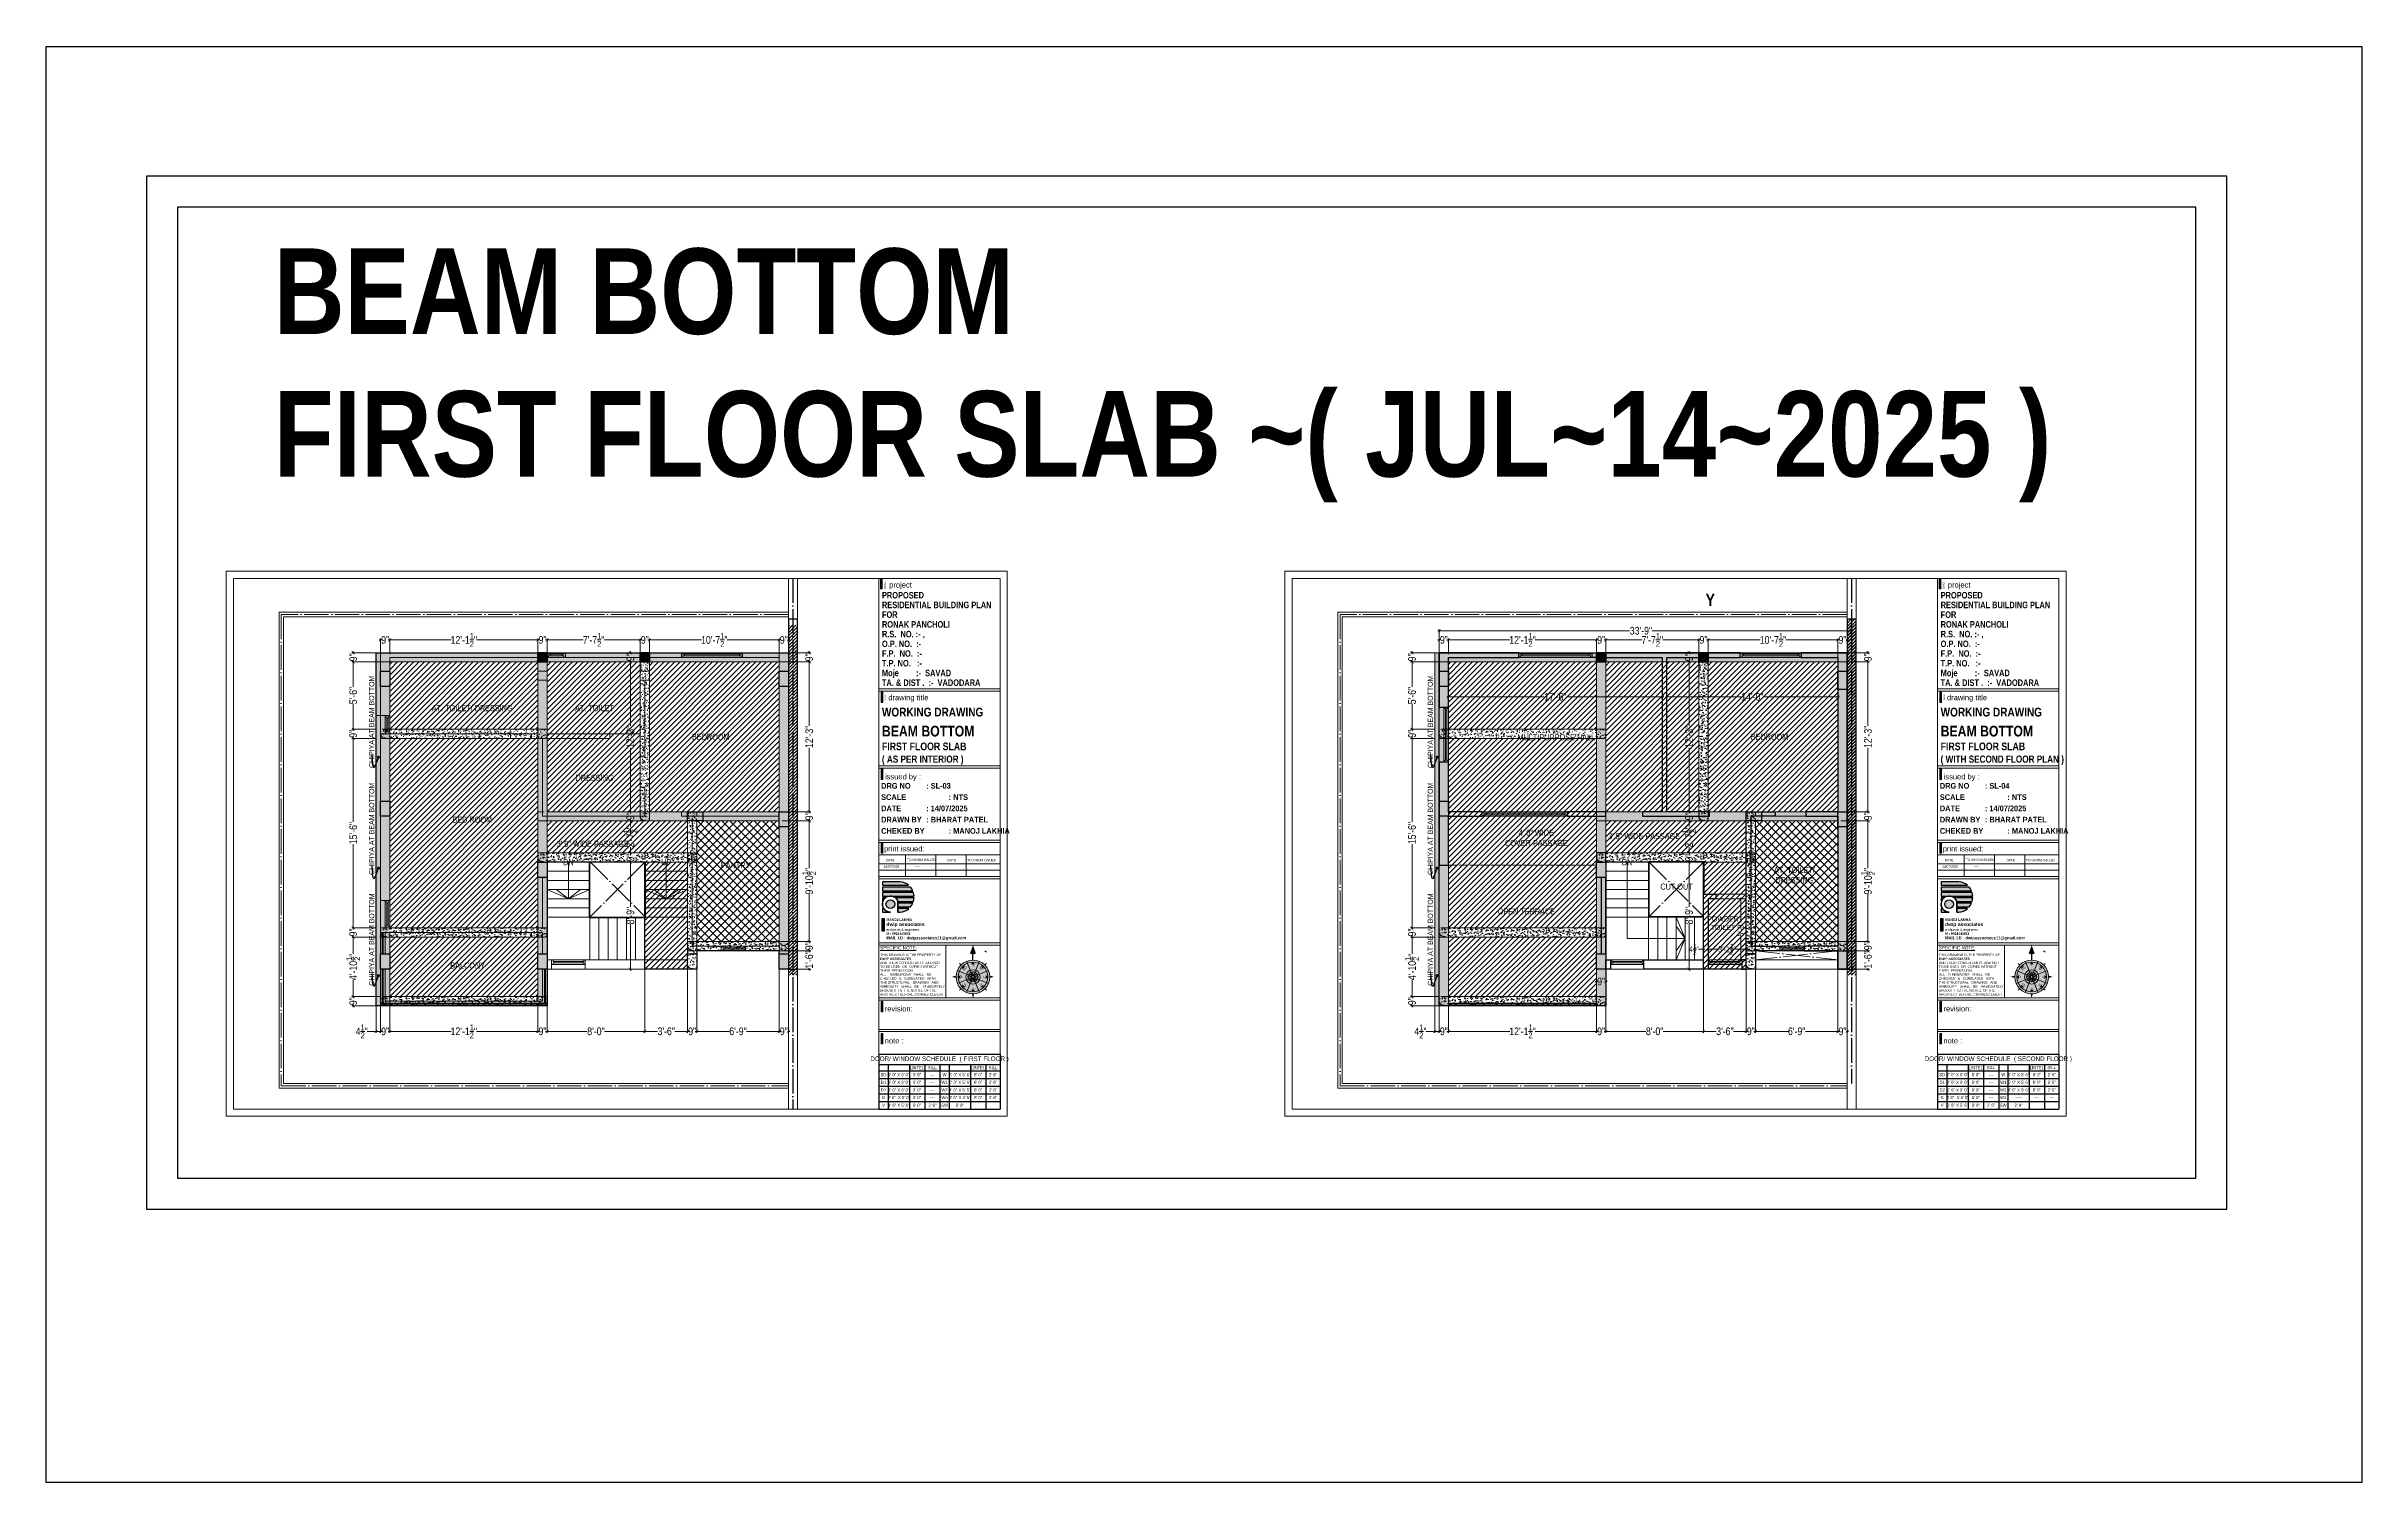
# Model space of a CAD drawing. Header units: millimetres. Extents: x 56222 to 163527, y -177397 to -121287.
# Drawn here: x 157974 to 160248, y -175692 to -174282 of the extents above; entities that cross this region are included whole.
import ezdxf
from ezdxf.enums import TextEntityAlignment as Align

# ---------------------------------------------------------------- set-up
doc = ezdxf.new("R2010")
doc.units = ezdxf.units.MM
doc.header["$MEASUREMENT"] = 0
doc.header["$PDMODE"] = 35
doc.linetypes.add('ACAD_ISO02W100', pattern=[15, 12, -3])
doc.linetypes.add('ACAD_ISO04W100', pattern=[30, 24, -3, 0, -3])
doc.layers.get('Defpoints').update_dxf_attribs({"color": 220})
for name, color, linetype, lineweight in [('COLUMN', 1, 'Continuous', 30), ('COLUMN ( F C )', 6, 'Continuous', 50), ('COLUMN ( F C ) ~HATCH', 6, 'Continuous', 9), ('FIRST FLOOR', 7, 'Continuous', 9), ('FIRST FLOOR ( DW_RAIL )', 7, 'Continuous', 9), ('FIRST FLOOR ( TEXT )', 7, 'Continuous', 9), ('FIRST FLOOR_( D - W & RAILING )', 251, 'Continuous', 9), ('FIRST FLOOR_( PLine )_', 251, 'Continuous', 30), ('FIRST FLOOR_( STAIR )', 251, 'Continuous', 9), ('GROUND FLOOR', 7, 'Continuous', 9), ('GROUND FLOOR  ( DIM )', 7, 'Continuous', 9), ('GROUND FLOOR  ( HATCH )', 251, 'Continuous', 9), ('GROUND FLOOR ( DW_RAIL )', 7, 'Continuous', 9), ('plot boundary', 26, 'Continuous', 30), ('SECOND FLOOR', 7, 'Continuous', 9), ('SECOND FLOOR  ( PLINE )', 251, 'Continuous', 30), ('SECOND FLOOR ( DIM )', 7, 'Continuous', 9), ('SECOND FLOOR ( DW_RAIL )', 7, 'Continuous', 9), ('SECOND FLOOR ( PLine )', 7, 'Continuous', 30), ('SECOND FLOOR ( TEXT )', 7, 'Continuous', 9), ('SECTION', 7, 'Continuous', 9), ('STAIRCASE', 45, 'Continuous', 25), ('X_PLOT', 1, 'Continuous', 9), ('X_SHEET', 7, 'Continuous', 9), ('XX~SLAB ( BEAM )~ ( DIM )', 7, 'Continuous', 9), ('XX~SLAB ( HATCH )', 7, 'Continuous', 9), ('XX~STR BEAM', 5, 'ACAD_ISO02W100', 9)]:
    doc.layers.add(name, color=color, linetype=linetype, lineweight=lineweight)
doc.layers.add('XX~SLAB ( BEAM )~ ( HATCH )', color=1, linetype='Continuous', lineweight=9, plot=False)
doc.layers.add('XX~SLAB ( HATCH )~ PLINE', color=251, linetype='Continuous', lineweight=9, plot=False)
doc.layers.add('XX~SLAB ( PLINE )', color=251, linetype='Continuous', plot=False)
doc.styles.add("AR_0'-0", font='arial.ttf')
doc.styles.add('AR_6', font='arial.ttf', dxfattribs={"height": 6})
doc.styles.add('Cn BT~6', font='swissc.ttf', dxfattribs={"height": 6})
doc.styles.add("Cn_BT_0'-0", font='swissc.ttf')
doc.styles.add('Cn_BT_7½', font='swissc.ttf', dxfattribs={"height": 7.5})
doc.styles.add('DUTCH801', font='dutcheb.ttf', dxfattribs={"height": 6.5})
doc.styles.add('KATHA', font='swissc.ttf')
doc.styles.get("Standard").update_dxf_attribs({"font": 'arial.ttf', "height": 6})
doc.dimstyles.new('Cn BT~6', dxfattribs={"dimtxt": 0.18, "dimasz": 2.5, "dimexe": 2.5, "dimexo": 0, "dimgap": 0.09, "dimtad": 0, "dimdec": 3, "dimzin": 3, "dimdsep": 46, "dimlunit": 4, "dimtxsty": 'Cn BT~6', "dimblk": 'DOT', "dimcen": 0.09, "dimdle": 2, "dimclrd": 250, "dimclre": 250, "dimclrt": 5, "dimadec": 0, "dimazin": 0, "dimtfac": 0.75, "dimtdec": 3, "dimtofl": 0, "dimtmove": 0, "dimatfit": 3, "dimfxl": 1, "dimtolj": 1, "dimtzin": 0, "dimlwd": 15, "dimlwe": 15, "dimarcsym": 0})
doc.dimstyles.new('Cn_BT_7½', dxfattribs={"dimtxt": 9, "dimasz": 3, "dimexe": 1.5, "dimexo": 0, "dimgap": 0.09, "dimtad": 0, "dimdec": 3, "dimzin": 3, "dimdsep": 46, "dimlunit": 4, "dimtxsty": 'Cn_BT_7½', "dimblk": 'ARCHTICK', "dimcen": 0.09, "dimdle": 1.5, "dimclrd": 251, "dimclre": 251, "dimclrt": 14, "dimadec": 0, "dimazin": 0, "dimtfac": 0.75, "dimtdec": 3, "dimtofl": 0, "dimtmove": 0, "dimatfit": 3, "dimfxl": 0, "dimtolj": 1, "dimtzin": 0, "dimlwd": 15, "dimlwe": 15, "dimarcsym": 0})

# ---------------------------------------------------------------- blocks, each defined once
blk = doc.blocks.new('NORTH')
h = blk.add_hatch(color=9)
h.set_gradient(color1=(201, 201, 201), color2=(237, 237, 237), one_color=1, tint=0.93, name='SPHERICAL')
edge = h.paths.add_edge_path()
edge.add_arc((329168.4, -156620.1), 24.1, 0, 360)
at = {"layer": 'X_SHEET'}
for color, points in [(224, [(329168.4, -156574.8), (329168.4, -156588.4), (329164.1, -156586.7)]), (230, [(329172.6, -156586.7), (329168.4, -156588.4), (329168.4, -156574.8)]), (47, [(329153.4, -156609.4), (329153.4, -156605.1), (329157.7, -156605.1)]), (47, [(329165.3, -156602), (329168.4, -156598.9), (329171.4, -156602)]), (47, [(329179, -156605.1), (329183.3, -156605.1), (329183.3, -156609.4)]), (224, [(329143.4, -156619.9), (329144.3, -156618.2), (329138.4, -156619.9)]), (230, [(329144.3, -156621.6), (329143.4, -156619.9), (329138.4, -156619.9)]), (47, [(329147.2, -156620), (329150.3, -156617), (329150.3, -156623.1)]), (47, [(329153.4, -156635), (329153.4, -156630.7), (329157.7, -156635)]), (47, [(329171.4, -156638.2), (329165.3, -156638.1), (329168.3, -156641.2)]), (230, [(329166.7, -156644.1), (329168.4, -156645), (329168.4, -156650.1)]), (224, [(329168.4, -156645), (329170.1, -156644.1), (329168.4, -156650.1)]), (47, [(329179, -156635), (329183.3, -156630.7), (329183.3, -156635)]), (47, [(329186.5, -156623.1), (329186.5, -156617), (329189.5, -156620.1)]), (224, [(329193.3, -156619.9), (329192.5, -156618.2), (329198.4, -156619.9)]), (230, [(329192.5, -156621.6), (329193.3, -156619.9), (329198.4, -156619.9)])]:
    blk.add_hatch(color=color, dxfattribs=at).paths.add_polyline_path(points)
at = {"color": 250, "lineweight": 9}
for p, q in [((329146.1, -156610.8), (329166.6, -156619.3)), ((329151.3, -156603), (329149.2, -156600.9)), ((329167.6, -156618.3), (329159.1, -156597.8)), ((329169.1, -156618.3), (329177.6, -156597.8)), ((329170.1, -156619.3), (329190.7, -156610.8)), ((329185.4, -156603), (329187.6, -156600.9)), ((329146.1, -156629.3), (329166.6, -156620.8)), ((329151.3, -156637.1), (329149.2, -156639.2)), ((329159.1, -156642.4), (329167.6, -156621.8)), ((329177.6, -156642.4), (329169.1, -156621.8)), ((329170.1, -156620.8), (329190.7, -156629.3)), ((329185.4, -156637.1), (329187.6, -156639.2))]:
    blk.add_line(p, q, dxfattribs=at)
at = {"color": 254, "lineweight": 5}
for p, q in [((329185.4, -156582.8), (329187.6, -156585)), ((329166.5, -156620.1), (329161.2, -156620.1)), ((329167, -156618.7), (329163.3, -156615)), ((329167, -156621.4), (329163.3, -156625.1)), ((329168.4, -156618.2), (329168.4, -156612.9)), ((329168.4, -156621.9), (329168.4, -156627.2)), ((329169.7, -156618.7), (329173.4, -156615)), ((329169.7, -156621.4), (329173.4, -156625.1)), ((329170.2, -156620.1), (329175.5, -156620.1))]:
    blk.add_line(p, q, dxfattribs=at)
at = {"color": 1}
blk.add_line((329171.1, -156626.7), (329169.1, -156621.8), dxfattribs=at)
at = {"lineweight": 9}
for radius in [24.1, 21.1, 10.2, 7.18, 1.88]:
    blk.add_circle((329168.4, -156620.1), radius, dxfattribs=at)
at = {"layer": 'X_SHEET', "color": 29, "linetype": 'Continuous', "lineweight": 25}
blk.add_line((329168.4, -156595.9), (329168.4, -156588.4), dxfattribs=at)
at = {"layer": 'X_SHEET', "color": 26, "linetype": 'ByBlock', "lineweight": -2, "style": 'DUTCH801'}
for s, rotation, p in [('NW', 44.9141, (329156.2, -156607.4)), ('N', 359.9141, (329168.3, -156602.4)), ('S', 359.9141, (329168.4, -156634.9)), ('SE', 44.9141, (329178.9, -156630.5))]:
    blk.add_text(s, height=2.7, rotation=rotation, dxfattribs=at).set_placement(p, align=Align.TOP_CENTER)
for s, rotation, p in [('NE', 314.9141, (329178.9, -156609.6)), ('W', 89.9141, (329153.5, -156620)), ('SW', 314.9141, (329156.3, -156632.7)), ('E', 89.9141, (329186.1, -156619.8))]:
    blk.add_text(s, height=2.7, rotation=rotation, dxfattribs=at).set_placement(p, align=Align.CENTER)
blk = doc.blocks.new('logo')
at = {"layer": 'STAIRCASE', "linetype": 'Continuous', "ltscale": 15}
h = blk.add_hatch(color=0, dxfattribs=at)
edge = h.paths.add_edge_path()
edge.add_line((52190.2, -8438.8), (52131.5, -8438.8))
edge.add_line((52131.5, -8438.8), (52131.5, -8450.8))
edge.add_line((52131.5, -8450.8), (52219.1, -8450.8))
edge.add_arc((52186.1, -8489.7), 51, 49.58976, 85.3906)
edge = h.paths.add_edge_path()
edge.add_line((52225, -8456.8), (52131.5, -8456.8))
edge.add_line((52131.5, -8456.8), (52131.5, -8468.8))
edge.add_line((52131.5, -8468.8), (52232.6, -8468.8))
edge.add_arc((52186.1, -8489.7), 51, 24.19602, 40.1809)
edge = h.paths.add_edge_path()
edge.add_line((52234.8, -8474.7), (52131.5, -8474.7))
edge.add_line((52131.5, -8474.7), (52131.5, -8486.7))
edge.add_line((52131.5, -8486.7), (52237, -8486.7))
edge.add_arc((52186.1, -8489.7), 51, 3.34207, 17.07602)
edge = h.paths.add_edge_path()
edge.add_line((52237, -8492.6), (52174.8, -8492.6))
edge.add_arc((52158.3, -8513.7), 26.8, 19.80007, 51.89014, ccw=False)
edge.add_line((52183.5, -8504.6), (52234.8, -8504.6))
edge.add_arc((52186.1, -8489.7), 51, 342.94643, 356.67944)
edge = h.paths.add_edge_path()
edge.add_line((52232.6, -8510.5), (52183.5, -8510.5))
edge.add_line((52183.5, -8510.5), (52183.5, -8522.5))
edge.add_line((52183.5, -8522.5), (52225.1, -8522.5))
edge.add_arc((52186.1, -8489.7), 51, 319.8472, 335.82751)
edge = h.paths.add_edge_path()
edge.add_line((52219.2, -8528.5), (52183.5, -8528.5))
edge.add_line((52183.5, -8528.5), (52183.5, -8540.5))
edge.add_line((52183.5, -8540.5), (52190.4, -8540.5))
edge.add_arc((52186.1, -8489.7), 51, 274.86925, 310.44335)
edge = h.paths.add_edge_path()
edge.add_line((52136, -8528.5), (52131.5, -8528.5))
edge.add_line((52131.5, -8528.5), (52131.5, -8540.5))
edge.add_line((52131.5, -8540.5), (52158.3, -8540.5))
edge.add_arc((52158.3, -8513.7), 26.8, 213.49816, 270, ccw=False)
edge = h.paths.add_edge_path()
edge.add_line((52131.5, -8513.7), (52131.5, -8522.5))
edge.add_line((52131.5, -8522.5), (52133, -8522.5))
edge.add_arc((52158.3, -8513.7), 26.8, 180, 199.30705, ccw=False)
edge = h.paths.add_edge_path()
edge.add_line((52131.7, -8510.5), (52131.5, -8510.5))
edge.add_line((52131.5, -8510.5), (52131.5, -8513.7))
edge.add_arc((52158.3, -8513.7), 26.8, 173.25451, 180, ccw=False)
edge = h.paths.add_edge_path()
edge.add_line((52141.8, -8492.6), (52131.5, -8492.6))
edge.add_line((52131.5, -8492.6), (52131.5, -8504.6))
edge.add_line((52131.5, -8504.6), (52133.1, -8504.6))
edge.add_arc((52158.3, -8513.7), 26.8, 128.10986, 160.19993, ccw=False)
edge = h.paths.add_edge_path()
edge.add_arc((52158.3, -8513.7), 14.8, 0, 360)
at = {"layer": 'STAIRCASE', "color": 0, "linetype": 'Continuous', "ltscale": 15}
blk.add_line((52183.5, -8540.5), (52183.5, -8504.6), dxfattribs=at)
for points in [[(52190.2, -8438.8), (52131.5, -8438.8), (52131.5, -8450.8), (52219.1, -8450.8, 0.157494)], [(52225, -8456.8), (52131.5, -8456.8), (52131.5, -8468.8), (52232.6, -8468.8, 0.06986)], [(52234.8, -8474.7), (52131.5, -8474.7), (52131.5, -8486.7), (52237, -8486.7, 0.059998)], [(52141.8, -8492.6), (52131.5, -8492.6), (52131.5, -8504.6), (52133.1, -8504.6, -0.140942)], [(52237, -8492.6), (52174.8, -8492.6, -0.140942), (52183.5, -8504.6), (52234.8, -8504.6, 0.059993)], [(52131.7, -8510.5), (52131.5, -8510.5), (52131.5, -8513.7, -0.029441)], [(52131.5, -8513.7), (52131.5, -8522.5), (52133, -8522.5, -0.084443)], [(52136, -8528.5), (52131.5, -8528.5), (52131.5, -8540.5), (52158.3, -8540.5, -0.251655)], [(52232.6, -8510.5), (52183.5, -8510.5), (52183.5, -8522.5), (52225.1, -8522.5, 0.069841)], [(52219.2, -8528.5), (52183.5, -8528.5), (52183.5, -8540.5), (52190.4, -8540.5, 0.15648)]]:
    blk.add_lwpolyline(points, format="xyb", close=True, dxfattribs=at)
blk.add_circle((52158.3, -8513.7), 14.8, dxfattribs=at)
blk.add_arc((52158.3, -8513.7), 26.8, 19.80007, 270, dxfattribs=at)
blk = doc.blocks.new('*T251')
at = {"layer": 'X_SHEET', "color": 0, "lineweight": -2}
for p, q in [((0, 0), (9, 0)), ((0, 0), (0, -10)), ((9, 0), (30, 0)), ((30, 0), (45, 0)), ((45, 0), (60, 0)), ((60, 0), (69, 0)), ((69, 0), (90, 0)), ((90, 0), (105, 0)), ((105, 0), (119.1, 0)), ((119.1, 0), (119.1, -10)), ((0, -10), (9, -10)), ((0, -10), (0, -16.2)), ((0, -16.2), (9, -16.2)), ((0, -16.2), (0, -23.7)), ((9, -10), (30, -10)), ((9, -10), (9, -16.2)), ((9, -16.2), (30, -16.2)), ((9, -16.2), (9, -23.7)), ((30, -10), (45, -10)), ((30, -10), (30, -16.2)), ((30, -16.2), (45, -16.2)), ((30, -16.2), (30, -23.7)), ((45, -10), (60, -10)), ((45, -10), (45, -16.2)), ((45, -16.2), (60, -16.2)), ((45, -16.2), (45, -23.7)), ((60, -10), (69, -10)), ((60, -10), (60, -16.2)), ((60, -16.2), (69, -16.2)), ((60, -16.2), (60, -23.7)), ((69, -10), (90, -10)), ((69, -10), (69, -16.2)), ((69, -16.2), (90, -16.2)), ((69, -16.2), (69, -23.7)), ((90, -10), (105, -10)), ((90, -10), (90, -16.2)), ((90, -16.2), (105, -16.2)), ((90, -16.2), (90, -23.7)), ((105, -10), (119.1, -10)), ((105, -10), (105, -16.2)), ((105, -16.2), (119.1, -16.2)), ((105, -16.2), (105, -23.7)), ((119.1, -10), (119.1, -16.2)), ((119.1, -16.2), (119.1, -23.7)), ((0, -23.7), (9, -23.7)), ((0, -23.7), (0, -31.2)), ((0, -31.2), (9, -31.2)), ((0, -31.2), (0, -38.7)), ((0, -38.7), (9, -38.7)), ((0, -38.7), (0, -46.2)), ((9, -23.7), (30, -23.7)), ((9, -23.7), (9, -31.2)), ((9, -31.2), (30, -31.2)), ((9, -31.2), (9, -38.7)), ((9, -38.7), (30, -38.7)), ((9, -38.7), (9, -46.2)), ((30, -23.7), (45, -23.7)), ((30, -23.7), (30, -31.2)), ((30, -31.2), (45, -31.2)), ((30, -31.2), (30, -38.7)), ((30, -38.7), (45, -38.7)), ((30, -38.7), (30, -46.2)), ((45, -23.7), (60, -23.7)), ((45, -23.7), (45, -31.2)), ((45, -31.2), (60, -31.2)), ((45, -31.2), (45, -38.7)), ((45, -38.7), (60, -38.7)), ((45, -38.7), (45, -46.2)), ((60, -23.7), (69, -23.7)), ((60, -23.7), (60, -31.2)), ((60, -31.2), (69, -31.2)), ((60, -31.2), (60, -38.7)), ((60, -38.7), (69, -38.7)), ((60, -38.7), (60, -46.2)), ((69, -23.7), (90, -23.7)), ((69, -23.7), (69, -31.2)), ((69, -31.2), (90, -31.2)), ((69, -31.2), (69, -38.7)), ((69, -38.7), (90, -38.7)), ((69, -38.7), (69, -46.2)), ((90, -23.7), (105, -23.7)), ((90, -23.7), (90, -31.2)), ((90, -31.2), (105, -31.2)), ((90, -31.2), (90, -38.7)), ((90, -38.7), (105, -38.7)), ((90, -38.7), (90, -46.2)), ((105, -23.7), (119.1, -23.7)), ((105, -23.7), (105, -31.2)), ((105, -31.2), (119.1, -31.2)), ((105, -31.2), (105, -38.7)), ((105, -38.7), (119.1, -38.7)), ((105, -38.7), (105, -46.2)), ((119.1, -23.7), (119.1, -31.2)), ((119.1, -31.2), (119.1, -38.7)), ((119.1, -38.7), (119.1, -46.2)), ((0, -46.2), (9, -46.2)), ((0, -46.2), (0, -53.7)), ((0, -53.7), (9, -53.7)), ((9, -46.2), (30, -46.2)), ((9, -46.2), (9, -53.7)), ((9, -53.7), (30, -53.7)), ((30, -46.2), (45, -46.2)), ((30, -46.2), (30, -53.7)), ((30, -53.7), (45, -53.7)), ((45, -46.2), (60, -46.2)), ((45, -46.2), (45, -53.7)), ((45, -53.7), (60, -53.7)), ((60, -46.2), (69, -46.2)), ((60, -46.2), (60, -53.7)), ((60, -53.7), (69, -53.7)), ((69, -46.2), (90, -46.2)), ((69, -46.2), (69, -53.7)), ((69, -53.7), (90, -53.7)), ((90, -46.2), (105, -46.2)), ((90, -46.2), (90, -53.7)), ((90, -53.7), (105, -53.7)), ((105, -46.2), (119.1, -46.2)), ((105, -46.2), (105, -53.7)), ((105, -53.7), (119.1, -53.7)), ((119.1, -46.2), (119.1, -53.7))]:
    blk.add_line(p, q, dxfattribs=at)
at = {"layer": 'X_SHEET', "char_height": 3, "attachment_point": 5, "style": "Cn_BT_0'-0"}
for s, insert, width in [('SD', (4.5, -20), 8.17), ('9\' 0" X 8\' 0"', (19.5, -20), 20.17), ('LINTEL', (37.5, -13.1), 14.17), ('8\' 0"', (37.5, -20), 14.17), ('SILL', (52.5, -13.1), 14.17), ('---', (52.5, -20), 14.17), ('W', (64.5, -20), 8.17), ('5\' 0" X 5\' 6"', (79.5, -20), 20.17), ('LINTEL', (97.5, -13.1), 14.17), ('8\' 0"', (97.5, -20), 14.17), ('SILL', (112.1, -13.1), 13.311), ('2\' 6"', (112.1, -20), 13.311), ('D1', (4.5, -27.5), 8.17), ('D2', (4.5, -35), 8.17), ('G', (4.5, -42.5), 8.17), ('3\' 6"  X 8\' 0"', (19.5, -42.5), 20.17), ('3\' 0" X 8\' 0"', (19.5, -27.5), 20.17), ('2\' 6" X 8\' 0"', (19.5, -35), 20.17), ('8\' 0"', (37.5, -27.5), 14.17), ('8\' 0"', (37.5, -35), 14.17), ('8\' 0"', (37.5, -42.5), 14.17), ('---', (52.5, -27.5), 14.17), ('---', (52.5, -35), 14.17), ('---', (52.5, -42.5), 14.17), ('W1', (64.5, -27.5), 8.17), ('W2', (64.5, -35), 8.17), ('Wa', (64.5, -42.5), 8.17), ('4\' 0" X 5\' 6"', (79.5, -35), 20.17), ('2\' 3" X 5\' 6"', (79.5, -27.5), 20.17), ('2\' 0" X 4\' 6"', (79.5, -42.5), 20.17), ('8\' 0"', (97.5, -27.5), 14.17), ('8\' 0"', (97.5, -35), 14.17), ('8\' 0"', (97.5, -42.5), 14.17), ('2\' 6"', (112.1, -27.5), 13.311), ('2\' 6"', (112.1, -35), 13.311), ('3\' 6"', (112.1, -42.5), 13.311), ('V', (4.5, -50), 8.17), ('1\' 6" X 5\' 6"', (19.5, -50), 20.17), ('8\' 0"', (37.5, -50), 14.17), ('2\' 6"', (52.5, -50), 14.17), ('SW', (64.5, -50), 8.17), ('2\' 9"', (79.5, -50), 20.17)]:
    blk.add_mtext(s, dxfattribs=dict(at, insert=insert, width=width))
at = {"layer": 'X_SHEET', "color": 0, "insert": (59.6, -5), "char_height": 4.5, "width": 118.311, "attachment_point": 5, "style": "Cn_BT_0'-0"}
blk.add_mtext('DOOR/ WINDOW SCHEDULE  ( FIRST FLOOR )', dxfattribs=at)
blk = doc.blocks.new('_ArchTick')
at = {"color": 0, "linetype": 'ByBlock', "const_width": 0.15}
blk.add_lwpolyline([(-0.5, -0.5), (0.5, 0.5)], dxfattribs=at)
blk = doc.blocks.new('*D331')
at = {"layer": 'Defpoints', "color": 0, "transparency": 16777216}
for p in [(159565.4, -174910.3), (159733.4, -174910.3), (159733.4, -174920.5)]:
    blk.add_point(p, dxfattribs=at)
at = {"layer": 'SECOND FLOOR ( DIM )', "color": 251, "lineweight": 15, "transparency": 16777216}
for p, q in [((159563.9, -174920.5), (159638.5, -174920.5)), ((159565.4, -174910.3), (159565.4, -174922)), ((159734.9, -174920.5), (159660.2, -174920.5)), ((159733.4, -174910.3), (159733.4, -174922))]:
    blk.add_line(p, q, dxfattribs=at)
at = {"layer": 'SECOND FLOOR ( DIM )', "color": 251, "lineweight": 15, "transparency": 16777216, "xscale": 3, "yscale": 3, "zscale": 3, "rotation": 180}
blk.add_blockref('_ArchTick', (159565.4, -174920.5), dxfattribs=at)
at = {"layer": 'SECOND FLOOR ( DIM )', "color": 251, "lineweight": 15, "transparency": 16777216, "xscale": 3, "yscale": 3, "zscale": 3}
blk.add_blockref('_ArchTick', (159733.4, -174920.5), dxfattribs=at)
at = {"layer": 'SECOND FLOOR ( DIM )', "color": 5, "transparency": 16777216, "insert": (159649.4, -174920.5), "char_height": 7.5, "attachment_point": 5, "style": 'Cn_BT_7½'}
blk.add_mtext('\\A1;14\'-0"', dxfattribs=at)
blk = doc.blocks.new('*D330')
at = {"layer": 'Defpoints', "color": 0, "transparency": 16777216}
for p in [(159350.9, -174910.3), (159350.9, -174920.5), (159560.9, -174910.3)]:
    blk.add_point(p, dxfattribs=at)
at = {"layer": 'SECOND FLOOR ( DIM )', "color": 251, "lineweight": 15, "transparency": 16777216}
for p, q in [((159349.4, -174920.5), (159445, -174920.5)), ((159350.9, -174910.3), (159350.9, -174922)), ((159562.4, -174920.5), (159466.7, -174920.5)), ((159560.9, -174910.3), (159560.9, -174922))]:
    blk.add_line(p, q, dxfattribs=at)
at = {"layer": 'SECOND FLOOR ( DIM )', "color": 251, "lineweight": 15, "transparency": 16777216, "xscale": 3, "yscale": 3, "zscale": 3, "rotation": 180}
blk.add_blockref('_ArchTick', (159350.9, -174920.5), dxfattribs=at)
at = {"layer": 'SECOND FLOOR ( DIM )', "color": 251, "lineweight": 15, "transparency": 16777216, "xscale": 3, "yscale": 3, "zscale": 3}
blk.add_blockref('_ArchTick', (159560.9, -174920.5), dxfattribs=at)
at = {"layer": 'SECOND FLOOR ( DIM )', "color": 5, "transparency": 16777216, "insert": (159455.9, -174920.5), "char_height": 7.5, "attachment_point": 5, "style": 'Cn_BT_7½'}
blk.add_mtext('\\A1;17\'-6"', dxfattribs=at)
blk = doc.blocks.new('*D329')
at = {"layer": 'Defpoints', "color": 0, "transparency": 16777216}
for p in [(159341.9, -174855.7), (159341.9, -174877.3), (159746.9, -174877.3)]:
    blk.add_point(p, dxfattribs=at)
at = {"layer": 'SECOND FLOOR ( DIM )', "color": 251, "lineweight": 15, "transparency": 16777216}
for p, q in [((159340.4, -174855.7), (159528.8, -174855.7)), ((159341.9, -174877.3), (159341.9, -174854.2)), ((159748.4, -174855.7), (159550.9, -174855.7)), ((159746.9, -174877.3), (159746.9, -174854.2))]:
    blk.add_line(p, q, dxfattribs=at)
at = {"layer": 'SECOND FLOOR ( DIM )', "color": 251, "lineweight": 15, "transparency": 16777216, "xscale": 3, "yscale": 3, "zscale": 3, "rotation": 180}
blk.add_blockref('_ArchTick', (159341.9, -174855.7), dxfattribs=at)
at = {"layer": 'SECOND FLOOR ( DIM )', "color": 251, "lineweight": 15, "transparency": 16777216, "xscale": 3, "yscale": 3, "zscale": 3}
blk.add_blockref('_ArchTick', (159746.9, -174855.7), dxfattribs=at)
at = {"layer": 'SECOND FLOOR ( DIM )', "color": 14, "transparency": 16777216, "insert": (159539.9, -174855.7), "char_height": 7.5, "attachment_point": 5, "style": 'Cn_BT_7½'}
blk.add_mtext('\\A1;33\'-9"', dxfattribs=at)
blk = doc.blocks.new('*D328')
at = {"layer": 'Defpoints', "color": 0, "transparency": 16777216}
for p in [(159496.4, -175187.8), (159505.4, -175187.8), (159505.4, -175200)]:
    blk.add_point(p, dxfattribs=at)
at = {"layer": 'SECOND FLOOR ( DIM )', "color": 251, "lineweight": 15, "transparency": 16777216}
for p, q in [((159496.4, -175187.8), (159496.4, -175201.5)), ((159505.4, -175187.8), (159505.4, -175201.5)), ((159494.9, -175200), (159497.2, -175200)), ((159506.9, -175200), (159504.5, -175200))]:
    blk.add_line(p, q, dxfattribs=at)
at = {"layer": 'SECOND FLOOR ( DIM )', "color": 251, "lineweight": 15, "transparency": 16777216, "xscale": 3, "yscale": 3, "zscale": 3, "rotation": 180}
blk.add_blockref('_ArchTick', (159496.4, -175200), dxfattribs=at)
at = {"layer": 'SECOND FLOOR ( DIM )', "color": 251, "lineweight": 15, "transparency": 16777216, "xscale": 3, "yscale": 3, "zscale": 3}
blk.add_blockref('_ArchTick', (159505.4, -175200), dxfattribs=at)
at = {"layer": 'SECOND FLOOR ( DIM )', "color": 14, "transparency": 16777216, "insert": (159500.9, -175200), "char_height": 7.5, "attachment_point": 5, "style": 'Cn_BT_7½'}
blk.add_mtext('\\A1;9"', dxfattribs=at)
blk = doc.blocks.new('_Dot')
at = {"color": 0, "linetype": 'ByBlock', "lineweight": -2}
blk.add_line((-0.5, 0), (-1, 0), dxfattribs=at)
at = {"color": 0, "linetype": 'ByBlock', "const_width": 0.5}
blk.add_lwpolyline([(-0.25, 0, 1), (0.25, 0, 1)], format="xyb", close=True, dxfattribs=at)
blk = doc.blocks.new('*D327')
at = {"layer": 'Defpoints', "color": 0, "transparency": 16777216}
for p in [(159605.9, -175160.8), (159643.4, -175160.8), (159643.4, -175168.3)]:
    blk.add_point(p, dxfattribs=at)
at = {"layer": 'SECOND FLOOR ( DIM )', "color": 250, "lineweight": 15, "transparency": 16777216}
for p, q in [((159605.9, -175160.8), (159605.9, -175170.8)), ((159608.4, -175168.3), (159616.4, -175168.3)), ((159640.9, -175168.3), (159632.8, -175168.3)), ((159643.4, -175160.8), (159643.4, -175170.8))]:
    blk.add_line(p, q, dxfattribs=at)
at = {"layer": 'SECOND FLOOR ( DIM )', "color": 250, "lineweight": 15, "transparency": 16777216, "xscale": 2.5, "yscale": 2.5, "zscale": 2.5, "rotation": 180}
blk.add_blockref('_Dot', (159605.9, -175168.3), dxfattribs=at)
at = {"layer": 'SECOND FLOOR ( DIM )', "color": 250, "lineweight": 15, "transparency": 16777216, "xscale": 2.5, "yscale": 2.5, "zscale": 2.5}
blk.add_blockref('_Dot', (159643.4, -175168.3), dxfattribs=at)
at = {"layer": 'SECOND FLOOR ( DIM )', "color": 5, "transparency": 16777216, "insert": (159624.6, -175168.3), "char_height": 6, "attachment_point": 5, "style": 'Cn BT~6'}
blk.add_mtext('\\A1;3\'-1{\\H0.750000x;\\S1/2;}"', dxfattribs=at)
blk = doc.blocks.new('*D326')
at = {"layer": 'Defpoints', "color": 0, "transparency": 16777216}
for p in [(159637.9, -175118.8), (159643.4, -175118.8), (159643.4, -175178.8)]:
    blk.add_point(p, dxfattribs=at)
at = {"layer": 'SECOND FLOOR ( DIM )', "color": 250, "lineweight": 15, "transparency": 16777216}
for p, q in [((159643.4, -175118.8), (159635.4, -175118.8)), ((159637.9, -175121.3), (159637.9, -175142)), ((159637.9, -175176.3), (159637.9, -175155.7)), ((159643.4, -175178.8), (159635.4, -175178.8))]:
    blk.add_line(p, q, dxfattribs=at)
at = {"layer": 'SECOND FLOOR ( DIM )', "color": 250, "lineweight": 15, "transparency": 16777216, "xscale": 2.5, "yscale": 2.5, "zscale": 2.5}
for p, rotation in [((159637.9, -175118.8), 90), ((159637.9, -175178.8), 270)]:
    blk.add_blockref('_Dot', p, dxfattribs=dict(at, rotation=rotation))
at = {"layer": 'SECOND FLOOR ( DIM )', "color": 5, "transparency": 16777216, "insert": (159637.9, -175148.8), "char_height": 6, "attachment_point": 5, "rotation": 90, "style": 'Cn BT~6'}
blk.add_mtext('\\A1;5\'-0"', dxfattribs=at)
blk = doc.blocks.new('*T252')
at = {"layer": 'X_SHEET', "color": 0, "lineweight": -2}
for p, q in [((0, 0), (9, 0)), ((0, 0), (0, -10)), ((9, 0), (30, 0)), ((30, 0), (45, 0)), ((45, 0), (60, 0)), ((60, 0), (69, 0)), ((69, 0), (90, 0)), ((90, 0), (105, 0)), ((105, 0), (119.1, 0)), ((119.1, 0), (119.1, -10)), ((0, -10), (9, -10)), ((0, -10), (0, -16.2)), ((0, -16.2), (9, -16.2)), ((0, -16.2), (0, -23.7)), ((9, -10), (30, -10)), ((9, -10), (9, -16.2)), ((9, -16.2), (30, -16.2)), ((9, -16.2), (9, -23.7)), ((30, -10), (45, -10)), ((30, -10), (30, -16.2)), ((30, -16.2), (45, -16.2)), ((30, -16.2), (30, -23.7)), ((45, -10), (60, -10)), ((45, -10), (45, -16.2)), ((45, -16.2), (60, -16.2)), ((45, -16.2), (45, -23.7)), ((60, -10), (69, -10)), ((60, -10), (60, -16.2)), ((60, -16.2), (69, -16.2)), ((60, -16.2), (60, -23.7)), ((69, -10), (90, -10)), ((69, -10), (69, -16.2)), ((69, -16.2), (90, -16.2)), ((69, -16.2), (69, -23.7)), ((90, -10), (105, -10)), ((90, -10), (90, -16.2)), ((90, -16.2), (105, -16.2)), ((90, -16.2), (90, -23.7)), ((105, -10), (119.1, -10)), ((105, -10), (105, -16.2)), ((105, -16.2), (119.1, -16.2)), ((105, -16.2), (105, -23.7)), ((119.1, -10), (119.1, -16.2)), ((119.1, -16.2), (119.1, -23.7)), ((0, -23.7), (9, -23.7)), ((0, -23.7), (0, -31.2)), ((0, -31.2), (9, -31.2)), ((0, -31.2), (0, -38.7)), ((0, -38.7), (9, -38.7)), ((0, -38.7), (0, -46.2)), ((9, -23.7), (30, -23.7)), ((9, -23.7), (9, -31.2)), ((9, -31.2), (30, -31.2)), ((9, -31.2), (9, -38.7)), ((9, -38.7), (30, -38.7)), ((9, -38.7), (9, -46.2)), ((30, -23.7), (45, -23.7)), ((30, -23.7), (30, -31.2)), ((30, -31.2), (45, -31.2)), ((30, -31.2), (30, -38.7)), ((30, -38.7), (45, -38.7)), ((30, -38.7), (30, -46.2)), ((45, -23.7), (60, -23.7)), ((45, -23.7), (45, -31.2)), ((45, -31.2), (60, -31.2)), ((45, -31.2), (45, -38.7)), ((45, -38.7), (60, -38.7)), ((45, -38.7), (45, -46.2)), ((60, -23.7), (69, -23.7)), ((60, -23.7), (60, -31.2)), ((60, -31.2), (69, -31.2)), ((60, -31.2), (60, -38.7)), ((60, -38.7), (69, -38.7)), ((60, -38.7), (60, -46.2)), ((69, -23.7), (90, -23.7)), ((69, -23.7), (69, -31.2)), ((69, -31.2), (90, -31.2)), ((69, -31.2), (69, -38.7)), ((69, -38.7), (90, -38.7)), ((69, -38.7), (69, -46.2)), ((90, -23.7), (105, -23.7)), ((90, -23.7), (90, -31.2)), ((90, -31.2), (105, -31.2)), ((90, -31.2), (90, -38.7)), ((90, -38.7), (105, -38.7)), ((90, -38.7), (90, -46.2)), ((105, -23.7), (119.1, -23.7)), ((105, -23.7), (105, -31.2)), ((105, -31.2), (119.1, -31.2)), ((105, -31.2), (105, -38.7)), ((105, -38.7), (119.1, -38.7)), ((105, -38.7), (105, -46.2)), ((119.1, -23.7), (119.1, -31.2)), ((119.1, -31.2), (119.1, -38.7)), ((119.1, -38.7), (119.1, -46.2)), ((0, -46.2), (9, -46.2)), ((0, -46.2), (0, -53.7)), ((0, -53.7), (9, -53.7)), ((9, -46.2), (30, -46.2)), ((9, -46.2), (9, -53.7)), ((9, -53.7), (30, -53.7)), ((30, -46.2), (45, -46.2)), ((30, -46.2), (30, -53.7)), ((30, -53.7), (45, -53.7)), ((45, -46.2), (60, -46.2)), ((45, -46.2), (45, -53.7)), ((45, -53.7), (60, -53.7)), ((60, -46.2), (69, -46.2)), ((60, -46.2), (60, -53.7)), ((60, -53.7), (69, -53.7)), ((69, -46.2), (90, -46.2)), ((69, -46.2), (69, -53.7)), ((69, -53.7), (90, -53.7)), ((90, -46.2), (105, -46.2)), ((90, -46.2), (90, -53.7)), ((90, -53.7), (105, -53.7)), ((105, -46.2), (119.1, -46.2)), ((105, -46.2), (105, -53.7)), ((105, -53.7), (119.1, -53.7)), ((119.1, -46.2), (119.1, -53.7))]:
    blk.add_line(p, q, dxfattribs=at)
at = {"layer": 'X_SHEET', "color": 0, "insert": (59.6, -5), "char_height": 4.5, "width": 118.311, "attachment_point": 5, "style": "Cn_BT_0'-0"}
blk.add_mtext('DOOR/ WINDOW SCHEDULE  ( SECOND FLOOR )', dxfattribs=at)
at = {"layer": 'X_SHEET', "char_height": 3, "attachment_point": 5, "style": "Cn_BT_0'-0"}
for s, insert, width in [('SD', (4.5, -20), 8.17), ('7\' 0" X 8\' 0"', (19.5, -20), 20.17), ('LINTEL', (37.5, -13.1), 14.17), ('8\' 0"', (37.5, -20), 14.17), ('SILL', (52.5, -13.1), 14.17), ('---', (52.5, -20), 14.17), ('W', (64.5, -20), 8.17), ('6\' 0" X 5\' 6"', (79.5, -20), 20.17), ('LINTEL', (97.5, -13.1), 14.17), ('8\' 0"', (97.5, -20), 14.17), ('SILL', (112.1, -13.1), 13.311), ('2\' 6"', (112.1, -20), 13.311), ('D1', (4.5, -27.5), 8.17), ('D2', (4.5, -35), 8.17), ('G', (4.5, -42.5), 8.17), ('3\' 6"  X 8\' 0"', (19.5, -42.5), 20.17), ('3\' 0" X 8\' 0"', (19.5, -27.5), 20.17), ('2\' 6" X 8\' 0"', (19.5, -35), 20.17), ('8\' 0"', (37.5, -27.5), 14.17), ('8\' 0"', (37.5, -35), 14.17), ('8\' 0"', (37.5, -42.5), 14.17), ('---', (52.5, -27.5), 14.17), ('---', (52.5, -35), 14.17), ('---', (52.5, -42.5), 14.17), ('W1', (64.5, -27.5), 8.17), ('W2', (64.5, -35), 8.17), ('W3', (64.5, -42.5), 8.17), ('4\' 6" X 5\' 6"', (79.5, -35), 20.17), ('5\' 0" X 5\' 6"', (79.5, -27.5), 20.17), ('-----', (79.5, -42.5), 20.17), ('8\' 0"', (97.5, -27.5), 14.17), ('8\' 0"', (97.5, -35), 14.17), ('---', (97.5, -42.5), 14.17), ('2\' 6"', (112.1, -27.5), 13.311), ('2\' 6"', (112.1, -35), 13.311), ('---', (112.1, -42.5), 13.311), ('V', (4.5, -50), 8.17), ('1\' 6" X 5\' 6"', (19.5, -50), 20.17), ('8\' 0"', (37.5, -50), 14.17), ('2\' 6"', (52.5, -50), 14.17), ('SW', (64.5, -50), 8.17), ('2\' 9"', (79.5, -50), 20.17)]:
    blk.add_mtext(s, dxfattribs=dict(at, insert=insert, width=width))
blk = doc.blocks.new('*D325')
at = {"layer": 'Defpoints', "color": 0, "transparency": 16777216}
for p in [(158275.2, -174886.3), (158297.6, -174877.3), (158297.6, -174886.3)]:
    blk.add_point(p, dxfattribs=at)
at = {"layer": 'XX~SLAB ( BEAM )~ ( DIM )', "color": 251, "lineweight": 15, "transparency": 16777216}
for p, q in [((158275.2, -174875.8), (158275.2, -174878.2)), ((158297.6, -174877.3), (158273.7, -174877.3)), ((158297.6, -174886.3), (158273.7, -174886.3)), ((158275.2, -174887.8), (158275.2, -174885.5))]:
    blk.add_line(p, q, dxfattribs=at)
at = {"layer": 'XX~SLAB ( BEAM )~ ( DIM )', "color": 251, "lineweight": 15, "transparency": 16777216, "xscale": 3, "yscale": 3, "zscale": 3}
for p, rotation in [((158275.2, -174877.3), 90), ((158275.2, -174886.3), 270)]:
    blk.add_blockref('_ArchTick', p, dxfattribs=dict(at, rotation=rotation))
at = {"layer": 'XX~SLAB ( BEAM )~ ( DIM )', "color": 14, "transparency": 16777216, "insert": (158275.2, -174881.8), "char_height": 7.5, "attachment_point": 5, "rotation": 90, "style": 'Cn_BT_7½'}
blk.add_mtext('\\A1;9"', dxfattribs=at)
blk = doc.blocks.new('*D324')
at = {"layer": 'Defpoints', "color": 0, "transparency": 16777216}
for p in [(158302.1, -174886.3), (158275.2, -174952.3), (158297.6, -174952.3)]:
    blk.add_point(p, dxfattribs=at)
at = {"layer": 'XX~SLAB ( BEAM )~ ( DIM )', "color": 251, "lineweight": 15, "transparency": 16777216}
for p, q in [((158302.1, -174886.3), (158273.7, -174886.3)), ((158275.2, -174884.8), (158275.2, -174910.8)), ((158275.2, -174953.8), (158275.2, -174927.8)), ((158297.6, -174952.3), (158273.7, -174952.3))]:
    blk.add_line(p, q, dxfattribs=at)
at = {"layer": 'XX~SLAB ( BEAM )~ ( DIM )', "color": 251, "lineweight": 15, "transparency": 16777216, "xscale": 3, "yscale": 3, "zscale": 3}
for p, rotation in [((158275.2, -174886.3), 90), ((158275.2, -174952.3), 270)]:
    blk.add_blockref('_ArchTick', p, dxfattribs=dict(at, rotation=rotation))
at = {"layer": 'XX~SLAB ( BEAM )~ ( DIM )', "color": 14, "transparency": 16777216, "insert": (158275.2, -174919.3), "char_height": 7.5, "attachment_point": 5, "rotation": 90, "style": 'Cn_BT_7½'}
blk.add_mtext('\\A1;5\'-6"', dxfattribs=at)
blk = doc.blocks.new('*D323')
at = {"layer": 'Defpoints', "color": 0, "transparency": 16777216}
for p in [(158275.2, -174961.3), (158297.6, -174952.3), (158297.6, -174961.3)]:
    blk.add_point(p, dxfattribs=at)
at = {"layer": 'XX~SLAB ( BEAM )~ ( DIM )', "color": 251, "lineweight": 15, "transparency": 16777216}
for p, q in [((158297.6, -174952.3), (158273.7, -174952.3)), ((158297.6, -174961.3), (158273.7, -174961.3)), ((158275.2, -174950.8), (158275.2, -174953.2)), ((158275.2, -174962.8), (158275.2, -174960.5))]:
    blk.add_line(p, q, dxfattribs=at)
at = {"layer": 'XX~SLAB ( BEAM )~ ( DIM )', "color": 251, "lineweight": 15, "transparency": 16777216, "xscale": 3, "yscale": 3, "zscale": 3}
for p, rotation in [((158275.2, -174952.3), 90), ((158275.2, -174961.3), 270)]:
    blk.add_blockref('_ArchTick', p, dxfattribs=dict(at, rotation=rotation))
at = {"layer": 'XX~SLAB ( BEAM )~ ( DIM )', "color": 14, "transparency": 16777216, "insert": (158275.2, -174956.8), "char_height": 7.5, "attachment_point": 5, "rotation": 90, "style": 'Cn_BT_7½'}
blk.add_mtext('\\A1;9"', dxfattribs=at)
blk = doc.blocks.new('*D322')
at = {"layer": 'Defpoints', "color": 0, "transparency": 16777216}
for p in [(158297.6, -174961.3), (158275.2, -175147.3), (158297.6, -175147.3)]:
    blk.add_point(p, dxfattribs=at)
at = {"layer": 'XX~SLAB ( BEAM )~ ( DIM )', "color": 251, "lineweight": 15, "transparency": 16777216}
for p, q in [((158297.6, -174961.3), (158273.7, -174961.3)), ((158275.2, -174959.8), (158275.2, -175043.4)), ((158275.2, -175148.8), (158275.2, -175065.2)), ((158297.6, -175147.3), (158273.7, -175147.3))]:
    blk.add_line(p, q, dxfattribs=at)
at = {"layer": 'XX~SLAB ( BEAM )~ ( DIM )', "color": 251, "lineweight": 15, "transparency": 16777216, "xscale": 3, "yscale": 3, "zscale": 3}
for p, rotation in [((158275.2, -174961.3), 90), ((158275.2, -175147.3), 270)]:
    blk.add_blockref('_ArchTick', p, dxfattribs=dict(at, rotation=rotation))
at = {"layer": 'XX~SLAB ( BEAM )~ ( DIM )', "color": 14, "transparency": 16777216, "insert": (158275.2, -175054.3), "char_height": 7.5, "attachment_point": 5, "rotation": 90, "style": 'Cn_BT_7½'}
blk.add_mtext('\\A1;15\'-6"', dxfattribs=at)
blk = doc.blocks.new('*D321')
at = {"layer": 'Defpoints', "color": 0, "transparency": 16777216}
for p in [(158297.6, -175147.3), (158275.2, -175156.3), (158297.6, -175156.3)]:
    blk.add_point(p, dxfattribs=at)
at = {"layer": 'XX~SLAB ( BEAM )~ ( DIM )', "color": 251, "lineweight": 15, "transparency": 16777216}
for p, q in [((158297.6, -175147.3), (158273.7, -175147.3)), ((158275.2, -175145.8), (158275.2, -175148.2)), ((158297.6, -175156.3), (158273.7, -175156.3)), ((158275.2, -175157.8), (158275.2, -175155.5))]:
    blk.add_line(p, q, dxfattribs=at)
at = {"layer": 'XX~SLAB ( BEAM )~ ( DIM )', "color": 251, "lineweight": 15, "transparency": 16777216, "xscale": 3, "yscale": 3, "zscale": 3}
for p, rotation in [((158275.2, -175147.3), 90), ((158275.2, -175156.3), 270)]:
    blk.add_blockref('_ArchTick', p, dxfattribs=dict(at, rotation=rotation))
at = {"layer": 'XX~SLAB ( BEAM )~ ( DIM )', "color": 14, "transparency": 16777216, "insert": (158275.2, -175151.8), "char_height": 7.5, "attachment_point": 5, "rotation": 90, "style": 'Cn_BT_7½'}
blk.add_mtext('\\A1;9"', dxfattribs=at)
blk = doc.blocks.new('*D320')
at = {"layer": 'Defpoints', "color": 0, "transparency": 16777216}
for p in [(158297.6, -175156.3), (158275.2, -175214.8), (158302.1, -175214.8)]:
    blk.add_point(p, dxfattribs=at)
at = {"layer": 'XX~SLAB ( BEAM )~ ( DIM )', "color": 251, "lineweight": 15, "transparency": 16777216}
for p, q in [((158297.6, -175156.3), (158273.7, -175156.3)), ((158275.2, -175154.8), (158275.2, -175172.8)), ((158302.1, -175214.8), (158273.7, -175214.8)), ((158275.2, -175216.3), (158275.2, -175198.3))]:
    blk.add_line(p, q, dxfattribs=at)
at = {"layer": 'XX~SLAB ( BEAM )~ ( DIM )', "color": 251, "lineweight": 15, "transparency": 16777216, "xscale": 3, "yscale": 3, "zscale": 3}
for p, rotation in [((158275.2, -175156.3), 90), ((158275.2, -175214.8), 270)]:
    blk.add_blockref('_ArchTick', p, dxfattribs=dict(at, rotation=rotation))
at = {"layer": 'XX~SLAB ( BEAM )~ ( DIM )', "color": 14, "transparency": 16777216, "insert": (158275.2, -175185.6), "char_height": 7.5, "attachment_point": 5, "rotation": 90, "style": 'Cn_BT_7½'}
blk.add_mtext('\\A1;4\'-10{\\H0.750000x;\\S1/2;}"', dxfattribs=at)
blk = doc.blocks.new('*D319')
at = {"layer": 'Defpoints', "color": 0, "transparency": 16777216}
for p in [(158302.1, -175214.8), (158275.2, -175223.8), (158297.6, -175223.8)]:
    blk.add_point(p, dxfattribs=at)
at = {"layer": 'XX~SLAB ( BEAM )~ ( DIM )', "color": 251, "lineweight": 15, "transparency": 16777216}
for p, q in [((158302.1, -175214.8), (158273.7, -175214.8)), ((158275.2, -175213.3), (158275.2, -175215.7)), ((158297.6, -175223.8), (158273.7, -175223.8)), ((158275.2, -175225.3), (158275.2, -175223))]:
    blk.add_line(p, q, dxfattribs=at)
at = {"layer": 'XX~SLAB ( BEAM )~ ( DIM )', "color": 251, "lineweight": 15, "transparency": 16777216, "xscale": 3, "yscale": 3, "zscale": 3}
for p, rotation in [((158275.2, -175214.8), 90), ((158275.2, -175223.8), 270)]:
    blk.add_blockref('_ArchTick', p, dxfattribs=dict(at, rotation=rotation))
at = {"layer": 'XX~SLAB ( BEAM )~ ( DIM )', "color": 14, "transparency": 16777216, "insert": (158275.2, -175219.3), "char_height": 7.5, "attachment_point": 5, "rotation": 90, "style": 'Cn_BT_7½'}
blk.add_mtext('\\A1;9"', dxfattribs=at)
blk = doc.blocks.new('*D318')
at = {"layer": 'Defpoints', "color": 0, "transparency": 16777216}
for p in [(158311.1, -174864.7), (158302.1, -174877.3), (158311.1, -174877.3)]:
    blk.add_point(p, dxfattribs=at)
at = {"layer": 'XX~SLAB ( BEAM )~ ( DIM )', "color": 251, "lineweight": 15, "transparency": 16777216}
for p, q in [((158300.6, -174864.7), (158302.9, -174864.7)), ((158302.1, -174877.3), (158302.1, -174863.2)), ((158312.6, -174864.7), (158310.2, -174864.7)), ((158311.1, -174877.3), (158311.1, -174863.2))]:
    blk.add_line(p, q, dxfattribs=at)
at = {"layer": 'XX~SLAB ( BEAM )~ ( DIM )', "color": 251, "lineweight": 15, "transparency": 16777216, "xscale": 3, "yscale": 3, "zscale": 3, "rotation": 180}
blk.add_blockref('_ArchTick', (158302.1, -174864.7), dxfattribs=at)
at = {"layer": 'XX~SLAB ( BEAM )~ ( DIM )', "color": 251, "lineweight": 15, "transparency": 16777216, "xscale": 3, "yscale": 3, "zscale": 3}
blk.add_blockref('_ArchTick', (158311.1, -174864.7), dxfattribs=at)
at = {"layer": 'XX~SLAB ( BEAM )~ ( DIM )', "color": 14, "transparency": 16777216, "insert": (158306.6, -174864.7), "char_height": 7.5, "attachment_point": 5, "style": 'Cn_BT_7½'}
blk.add_mtext('\\A1;9"', dxfattribs=at)
blk = doc.blocks.new('*D317')
at = {"layer": 'Defpoints', "color": 0, "transparency": 16777216}
for p in [(158456.6, -174864.7), (158311.1, -174877.3), (158456.6, -174877.3)]:
    blk.add_point(p, dxfattribs=at)
at = {"layer": 'XX~SLAB ( BEAM )~ ( DIM )', "color": 251, "lineweight": 15, "transparency": 16777216}
for p, q in [((158309.6, -174864.7), (158371.3, -174864.7)), ((158311.1, -174877.3), (158311.1, -174863.2)), ((158458.1, -174864.7), (158396.4, -174864.7)), ((158456.6, -174877.3), (158456.6, -174863.2))]:
    blk.add_line(p, q, dxfattribs=at)
at = {"layer": 'XX~SLAB ( BEAM )~ ( DIM )', "color": 251, "lineweight": 15, "transparency": 16777216, "xscale": 3, "yscale": 3, "zscale": 3, "rotation": 180}
blk.add_blockref('_ArchTick', (158311.1, -174864.7), dxfattribs=at)
at = {"layer": 'XX~SLAB ( BEAM )~ ( DIM )', "color": 251, "lineweight": 15, "transparency": 16777216, "xscale": 3, "yscale": 3, "zscale": 3}
blk.add_blockref('_ArchTick', (158456.6, -174864.7), dxfattribs=at)
at = {"layer": 'XX~SLAB ( BEAM )~ ( DIM )', "color": 14, "transparency": 16777216, "insert": (158383.8, -174864.7), "char_height": 7.5, "attachment_point": 5, "style": 'Cn_BT_7½'}
blk.add_mtext('\\A1;12\'-1{\\H0.750000x;\\S1/2;}"', dxfattribs=at)
blk = doc.blocks.new('*D316')
at = {"layer": 'Defpoints', "color": 0, "transparency": 16777216}
for p in [(158465.6, -174864.7), (158456.6, -174877.3), (158465.6, -174877.3)]:
    blk.add_point(p, dxfattribs=at)
at = {"layer": 'XX~SLAB ( BEAM )~ ( DIM )', "color": 251, "lineweight": 15, "transparency": 16777216}
for p, q in [((158455.1, -174864.7), (158457.4, -174864.7)), ((158456.6, -174877.3), (158456.6, -174863.2)), ((158467.1, -174864.7), (158464.7, -174864.7)), ((158465.6, -174877.3), (158465.6, -174863.2))]:
    blk.add_line(p, q, dxfattribs=at)
at = {"layer": 'XX~SLAB ( BEAM )~ ( DIM )', "color": 251, "lineweight": 15, "transparency": 16777216, "xscale": 3, "yscale": 3, "zscale": 3, "rotation": 180}
blk.add_blockref('_ArchTick', (158456.6, -174864.7), dxfattribs=at)
at = {"layer": 'XX~SLAB ( BEAM )~ ( DIM )', "color": 251, "lineweight": 15, "transparency": 16777216, "xscale": 3, "yscale": 3, "zscale": 3}
blk.add_blockref('_ArchTick', (158465.6, -174864.7), dxfattribs=at)
at = {"layer": 'XX~SLAB ( BEAM )~ ( DIM )', "color": 14, "transparency": 16777216, "insert": (158461.1, -174864.7), "char_height": 7.5, "attachment_point": 5, "style": 'Cn_BT_7½'}
blk.add_mtext('\\A1;9"', dxfattribs=at)
blk = doc.blocks.new('*D315')
at = {"layer": 'Defpoints', "color": 0, "transparency": 16777216}
for p in [(158557.1, -174864.7), (158465.6, -174877.3), (158557.1, -174877.3)]:
    blk.add_point(p, dxfattribs=at)
at = {"layer": 'XX~SLAB ( BEAM )~ ( DIM )', "color": 251, "lineweight": 15, "transparency": 16777216}
for p, q in [((158464.1, -174864.7), (158501.1, -174864.7)), ((158465.6, -174877.3), (158465.6, -174863.2)), ((158558.6, -174864.7), (158521.5, -174864.7)), ((158557.1, -174877.3), (158557.1, -174863.2))]:
    blk.add_line(p, q, dxfattribs=at)
at = {"layer": 'XX~SLAB ( BEAM )~ ( DIM )', "color": 251, "lineweight": 15, "transparency": 16777216, "xscale": 3, "yscale": 3, "zscale": 3, "rotation": 180}
blk.add_blockref('_ArchTick', (158465.6, -174864.7), dxfattribs=at)
at = {"layer": 'XX~SLAB ( BEAM )~ ( DIM )', "color": 251, "lineweight": 15, "transparency": 16777216, "xscale": 3, "yscale": 3, "zscale": 3}
blk.add_blockref('_ArchTick', (158557.1, -174864.7), dxfattribs=at)
at = {"layer": 'XX~SLAB ( BEAM )~ ( DIM )', "color": 14, "transparency": 16777216, "insert": (158511.3, -174864.7), "char_height": 7.5, "attachment_point": 5, "style": 'Cn_BT_7½'}
blk.add_mtext('\\A1;7\'-7{\\H0.750000x;\\S1/2;}"', dxfattribs=at)
blk = doc.blocks.new('*D314')
at = {"layer": 'Defpoints', "color": 0, "transparency": 16777216}
for p in [(158566.1, -174864.7), (158557.1, -174877.3), (158566.1, -174877.3)]:
    blk.add_point(p, dxfattribs=at)
at = {"layer": 'XX~SLAB ( BEAM )~ ( DIM )', "color": 251, "lineweight": 15, "transparency": 16777216}
for p, q in [((158555.6, -174864.7), (158557.9, -174864.7)), ((158557.1, -174877.3), (158557.1, -174863.2)), ((158567.6, -174864.7), (158565.2, -174864.7)), ((158566.1, -174877.3), (158566.1, -174863.2))]:
    blk.add_line(p, q, dxfattribs=at)
at = {"layer": 'XX~SLAB ( BEAM )~ ( DIM )', "color": 251, "lineweight": 15, "transparency": 16777216, "xscale": 3, "yscale": 3, "zscale": 3, "rotation": 180}
blk.add_blockref('_ArchTick', (158557.1, -174864.7), dxfattribs=at)
at = {"layer": 'XX~SLAB ( BEAM )~ ( DIM )', "color": 251, "lineweight": 15, "transparency": 16777216, "xscale": 3, "yscale": 3, "zscale": 3}
blk.add_blockref('_ArchTick', (158566.1, -174864.7), dxfattribs=at)
at = {"layer": 'XX~SLAB ( BEAM )~ ( DIM )', "color": 14, "transparency": 16777216, "insert": (158561.6, -174864.7), "char_height": 7.5, "attachment_point": 5, "style": 'Cn_BT_7½'}
blk.add_mtext('\\A1;9"', dxfattribs=at)
blk = doc.blocks.new('*D313')
at = {"layer": 'Defpoints', "color": 0, "transparency": 16777216}
for p in [(158693.6, -174864.7), (158566.1, -174877.3), (158693.6, -174877.3)]:
    blk.add_point(p, dxfattribs=at)
at = {"layer": 'XX~SLAB ( BEAM )~ ( DIM )', "color": 251, "lineweight": 15, "transparency": 16777216}
for p, q in [((158564.6, -174864.7), (158617.3, -174864.7)), ((158566.1, -174877.3), (158566.1, -174863.2)), ((158695.1, -174864.7), (158642.4, -174864.7)), ((158693.6, -174877.3), (158693.6, -174863.2))]:
    blk.add_line(p, q, dxfattribs=at)
at = {"layer": 'XX~SLAB ( BEAM )~ ( DIM )', "color": 251, "lineweight": 15, "transparency": 16777216, "xscale": 3, "yscale": 3, "zscale": 3, "rotation": 180}
blk.add_blockref('_ArchTick', (158566.1, -174864.7), dxfattribs=at)
at = {"layer": 'XX~SLAB ( BEAM )~ ( DIM )', "color": 251, "lineweight": 15, "transparency": 16777216, "xscale": 3, "yscale": 3, "zscale": 3}
blk.add_blockref('_ArchTick', (158693.6, -174864.7), dxfattribs=at)
at = {"layer": 'XX~SLAB ( BEAM )~ ( DIM )', "color": 14, "transparency": 16777216, "insert": (158629.8, -174864.7), "char_height": 7.5, "attachment_point": 5, "style": 'Cn_BT_7½'}
blk.add_mtext('\\A1;10\'-7{\\H0.750000x;\\S1/2;}"', dxfattribs=at)
blk = doc.blocks.new('*D312')
at = {"layer": 'Defpoints', "color": 0, "transparency": 16777216}
for p in [(158702.6, -174864.7), (158693.6, -174877.3), (158702.6, -174877.3)]:
    blk.add_point(p, dxfattribs=at)
at = {"layer": 'XX~SLAB ( BEAM )~ ( DIM )', "color": 251, "lineweight": 15, "transparency": 16777216}
for p, q in [((158692.1, -174864.7), (158694.4, -174864.7)), ((158693.6, -174877.3), (158693.6, -174863.2)), ((158704.1, -174864.7), (158701.7, -174864.7)), ((158702.6, -174877.3), (158702.6, -174863.2))]:
    blk.add_line(p, q, dxfattribs=at)
at = {"layer": 'XX~SLAB ( BEAM )~ ( DIM )', "color": 251, "lineweight": 15, "transparency": 16777216, "xscale": 3, "yscale": 3, "zscale": 3, "rotation": 180}
blk.add_blockref('_ArchTick', (158693.6, -174864.7), dxfattribs=at)
at = {"layer": 'XX~SLAB ( BEAM )~ ( DIM )', "color": 251, "lineweight": 15, "transparency": 16777216, "xscale": 3, "yscale": 3, "zscale": 3}
blk.add_blockref('_ArchTick', (158702.6, -174864.7), dxfattribs=at)
at = {"layer": 'XX~SLAB ( BEAM )~ ( DIM )', "color": 14, "transparency": 16777216, "insert": (158698.1, -174864.7), "char_height": 7.5, "attachment_point": 5, "style": 'Cn_BT_7½'}
blk.add_mtext('\\A1;9"', dxfattribs=at)
blk = doc.blocks.new('*D311')
at = {"layer": 'Defpoints', "color": 0, "transparency": 16777216}
for p in [(158702.6, -174877.3), (158702.6, -174886.3), (158723, -174886.3)]:
    blk.add_point(p, dxfattribs=at)
at = {"layer": 'XX~SLAB ( BEAM )~ ( DIM )', "color": 251, "lineweight": 15, "transparency": 16777216}
for p, q in [((158723, -174875.8), (158723, -174878.2)), ((158702.6, -174877.3), (158724.5, -174877.3)), ((158702.6, -174886.3), (158724.5, -174886.3)), ((158723, -174887.8), (158723, -174885.5))]:
    blk.add_line(p, q, dxfattribs=at)
at = {"layer": 'XX~SLAB ( BEAM )~ ( DIM )', "color": 251, "lineweight": 15, "transparency": 16777216, "xscale": 3, "yscale": 3, "zscale": 3}
for p, rotation in [((158723, -174877.3), 90), ((158723, -174886.3), 270)]:
    blk.add_blockref('_ArchTick', p, dxfattribs=dict(at, rotation=rotation))
at = {"layer": 'XX~SLAB ( BEAM )~ ( DIM )', "color": 14, "transparency": 16777216, "insert": (158723, -174881.8), "char_height": 7.5, "attachment_point": 5, "rotation": 90, "style": 'Cn_BT_7½'}
blk.add_mtext('\\A1;9"', dxfattribs=at)
blk = doc.blocks.new('*D310')
at = {"layer": 'Defpoints', "color": 0, "transparency": 16777216}
for p in [(158702.6, -174886.3), (158702.6, -175033.3), (158723, -175033.3)]:
    blk.add_point(p, dxfattribs=at)
at = {"layer": 'XX~SLAB ( BEAM )~ ( DIM )', "color": 251, "lineweight": 15, "transparency": 16777216}
for p, q in [((158702.6, -174886.3), (158724.5, -174886.3)), ((158723, -174884.8), (158723, -174948.9)), ((158723, -175034.8), (158723, -174970.7)), ((158702.6, -175033.3), (158724.5, -175033.3))]:
    blk.add_line(p, q, dxfattribs=at)
at = {"layer": 'XX~SLAB ( BEAM )~ ( DIM )', "color": 251, "lineweight": 15, "transparency": 16777216, "xscale": 3, "yscale": 3, "zscale": 3}
for p, rotation in [((158723, -174886.3), 90), ((158723, -175033.3), 270)]:
    blk.add_blockref('_ArchTick', p, dxfattribs=dict(at, rotation=rotation))
at = {"layer": 'XX~SLAB ( BEAM )~ ( DIM )', "color": 14, "transparency": 16777216, "insert": (158723, -174959.8), "char_height": 7.5, "attachment_point": 5, "rotation": 90, "style": 'Cn_BT_7½'}
blk.add_mtext('\\A1;12\'-3"', dxfattribs=at)
blk = doc.blocks.new('*D309')
at = {"layer": 'Defpoints', "color": 0, "transparency": 16777216}
for p in [(158702.6, -175033.3), (158702.6, -175042.3), (158723, -175042.3)]:
    blk.add_point(p, dxfattribs=at)
at = {"layer": 'XX~SLAB ( BEAM )~ ( DIM )', "color": 251, "lineweight": 15, "transparency": 16777216}
for p, q in [((158702.6, -175033.3), (158724.5, -175033.3)), ((158723, -175031.8), (158723, -175034.2)), ((158702.6, -175042.3), (158724.5, -175042.3)), ((158723, -175043.8), (158723, -175041.5))]:
    blk.add_line(p, q, dxfattribs=at)
at = {"layer": 'XX~SLAB ( BEAM )~ ( DIM )', "color": 251, "lineweight": 15, "transparency": 16777216, "xscale": 3, "yscale": 3, "zscale": 3}
for p, rotation in [((158723, -175033.3), 90), ((158723, -175042.3), 270)]:
    blk.add_blockref('_ArchTick', p, dxfattribs=dict(at, rotation=rotation))
at = {"layer": 'XX~SLAB ( BEAM )~ ( DIM )', "color": 14, "transparency": 16777216, "insert": (158723, -175037.8), "char_height": 7.5, "attachment_point": 5, "rotation": 90, "style": 'Cn_BT_7½'}
blk.add_mtext('\\A1;9"', dxfattribs=at)
blk = doc.blocks.new('*D308')
at = {"layer": 'Defpoints', "color": 0, "transparency": 16777216}
for p in [(158702.6, -175042.3), (158702.6, -175160.8), (158723, -175160.8)]:
    blk.add_point(p, dxfattribs=at)
at = {"layer": 'XX~SLAB ( BEAM )~ ( DIM )', "color": 251, "lineweight": 15, "transparency": 16777216}
for p, q in [((158702.6, -175042.3), (158724.5, -175042.3)), ((158723, -175040.8), (158723, -175088.8)), ((158723, -175162.3), (158723, -175114.3)), ((158702.6, -175160.8), (158724.5, -175160.8))]:
    blk.add_line(p, q, dxfattribs=at)
at = {"layer": 'XX~SLAB ( BEAM )~ ( DIM )', "color": 251, "lineweight": 15, "transparency": 16777216, "xscale": 3, "yscale": 3, "zscale": 3}
for p, rotation in [((158723, -175042.3), 90), ((158723, -175160.8), 270)]:
    blk.add_blockref('_ArchTick', p, dxfattribs=dict(at, rotation=rotation))
at = {"layer": 'XX~SLAB ( BEAM )~ ( DIM )', "color": 14, "transparency": 16777216, "insert": (158723, -175101.6), "char_height": 7.5, "attachment_point": 5, "rotation": 90, "style": 'Cn_BT_7½'}
blk.add_mtext('\\A1;9\'-10{\\H0.750000x;\\S1/2;}"', dxfattribs=at)
blk = doc.blocks.new('*D307')
at = {"layer": 'Defpoints', "color": 0, "transparency": 16777216}
for p in [(158702.6, -175160.8), (158702.6, -175169.8), (158723, -175169.8)]:
    blk.add_point(p, dxfattribs=at)
at = {"layer": 'XX~SLAB ( BEAM )~ ( DIM )', "color": 251, "lineweight": 15, "transparency": 16777216}
for p, q in [((158702.6, -175160.8), (158724.5, -175160.8)), ((158702.6, -175169.8), (158724.5, -175169.8)), ((158723, -175159.3), (158723, -175161.7)), ((158723, -175171.3), (158723, -175169))]:
    blk.add_line(p, q, dxfattribs=at)
at = {"layer": 'XX~SLAB ( BEAM )~ ( DIM )', "color": 251, "lineweight": 15, "transparency": 16777216, "xscale": 3, "yscale": 3, "zscale": 3}
for p, rotation in [((158723, -175160.8), 90), ((158723, -175169.8), 270)]:
    blk.add_blockref('_ArchTick', p, dxfattribs=dict(at, rotation=rotation))
at = {"layer": 'XX~SLAB ( BEAM )~ ( DIM )', "color": 14, "transparency": 16777216, "insert": (158723, -175165.3), "char_height": 7.5, "attachment_point": 5, "rotation": 90, "style": 'Cn_BT_7½'}
blk.add_mtext('\\A1;9"', dxfattribs=at)
blk = doc.blocks.new('*D306')
at = {"layer": 'Defpoints', "color": 0, "transparency": 16777216}
for p in [(158702.6, -175169.8), (158711.6, -175187.8), (158723, -175187.8)]:
    blk.add_point(p, dxfattribs=at)
at = {"layer": 'XX~SLAB ( BEAM )~ ( DIM )', "color": 251, "lineweight": 15, "transparency": 16777216}
for p, q in [((158702.6, -175169.8), (158724.5, -175169.8)), ((158723, -175168.3), (158723, -175170.4)), ((158711.6, -175187.8), (158724.5, -175187.8)), ((158723, -175189.3), (158723, -175187.2))]:
    blk.add_line(p, q, dxfattribs=at)
at = {"layer": 'XX~SLAB ( BEAM )~ ( DIM )', "color": 251, "lineweight": 15, "transparency": 16777216, "xscale": 3, "yscale": 3, "zscale": 3}
for p, rotation in [((158723, -175169.8), 90), ((158723, -175187.8), 270)]:
    blk.add_blockref('_ArchTick', p, dxfattribs=dict(at, rotation=rotation))
at = {"layer": 'XX~SLAB ( BEAM )~ ( DIM )', "color": 14, "transparency": 16777216, "insert": (158723, -175178.8), "char_height": 7.5, "attachment_point": 5, "rotation": 90, "style": 'Cn_BT_7½'}
blk.add_mtext('\\A1;1\'-6"', dxfattribs=at)
blk = doc.blocks.new('*D305')
at = {"layer": 'Defpoints', "color": 0, "transparency": 16777216}
for p in [(158302.1, -175223.8), (158311.1, -175223.8), (158311.1, -175248.9)]:
    blk.add_point(p, dxfattribs=at)
at = {"layer": 'XX~SLAB ( BEAM )~ ( DIM )', "color": 251, "lineweight": 15, "transparency": 16777216}
for p, q in [((158302.1, -175223.8), (158302.1, -175250.4)), ((158311.1, -175223.8), (158311.1, -175250.4)), ((158300.6, -175248.9), (158302.9, -175248.9)), ((158312.6, -175248.9), (158310.2, -175248.9))]:
    blk.add_line(p, q, dxfattribs=at)
at = {"layer": 'XX~SLAB ( BEAM )~ ( DIM )', "color": 251, "lineweight": 15, "transparency": 16777216, "xscale": 3, "yscale": 3, "zscale": 3, "rotation": 180}
blk.add_blockref('_ArchTick', (158302.1, -175248.9), dxfattribs=at)
at = {"layer": 'XX~SLAB ( BEAM )~ ( DIM )', "color": 251, "lineweight": 15, "transparency": 16777216, "xscale": 3, "yscale": 3, "zscale": 3}
blk.add_blockref('_ArchTick', (158311.1, -175248.9), dxfattribs=at)
at = {"layer": 'XX~SLAB ( BEAM )~ ( DIM )', "color": 14, "transparency": 16777216, "insert": (158306.6, -175248.9), "char_height": 7.5, "attachment_point": 5, "style": 'Cn_BT_7½'}
blk.add_mtext('\\A1;9"', dxfattribs=at)
blk = doc.blocks.new('*D304')
at = {"layer": 'Defpoints', "color": 0, "transparency": 16777216}
for p in [(158311.1, -175223.8), (158456.6, -175223.8), (158456.6, -175248.9)]:
    blk.add_point(p, dxfattribs=at)
at = {"layer": 'XX~SLAB ( BEAM )~ ( DIM )', "color": 251, "lineweight": 15, "transparency": 16777216}
for p, q in [((158311.1, -175223.8), (158311.1, -175250.4)), ((158456.6, -175223.8), (158456.6, -175250.4)), ((158309.6, -175248.9), (158371.3, -175248.9)), ((158458.1, -175248.9), (158396.4, -175248.9))]:
    blk.add_line(p, q, dxfattribs=at)
at = {"layer": 'XX~SLAB ( BEAM )~ ( DIM )', "color": 251, "lineweight": 15, "transparency": 16777216, "xscale": 3, "yscale": 3, "zscale": 3, "rotation": 180}
blk.add_blockref('_ArchTick', (158311.1, -175248.9), dxfattribs=at)
at = {"layer": 'XX~SLAB ( BEAM )~ ( DIM )', "color": 251, "lineweight": 15, "transparency": 16777216, "xscale": 3, "yscale": 3, "zscale": 3}
blk.add_blockref('_ArchTick', (158456.6, -175248.9), dxfattribs=at)
at = {"layer": 'XX~SLAB ( BEAM )~ ( DIM )', "color": 14, "transparency": 16777216, "insert": (158383.8, -175248.9), "char_height": 7.5, "attachment_point": 5, "style": 'Cn_BT_7½'}
blk.add_mtext('\\A1;12\'-1{\\H0.750000x;\\S1/2;}"', dxfattribs=at)
blk = doc.blocks.new('*D303')
at = {"layer": 'Defpoints', "color": 0, "transparency": 16777216}
for p in [(158456.6, -175223.8), (158465.6, -175223.8), (158465.6, -175248.9)]:
    blk.add_point(p, dxfattribs=at)
at = {"layer": 'XX~SLAB ( BEAM )~ ( DIM )', "color": 251, "lineweight": 15, "transparency": 16777216}
for p, q in [((158456.6, -175223.8), (158456.6, -175250.4)), ((158465.6, -175223.8), (158465.6, -175250.4)), ((158455.1, -175248.9), (158457.4, -175248.9)), ((158467.1, -175248.9), (158464.7, -175248.9))]:
    blk.add_line(p, q, dxfattribs=at)
at = {"layer": 'XX~SLAB ( BEAM )~ ( DIM )', "color": 251, "lineweight": 15, "transparency": 16777216, "xscale": 3, "yscale": 3, "zscale": 3, "rotation": 180}
blk.add_blockref('_ArchTick', (158456.6, -175248.9), dxfattribs=at)
at = {"layer": 'XX~SLAB ( BEAM )~ ( DIM )', "color": 251, "lineweight": 15, "transparency": 16777216, "xscale": 3, "yscale": 3, "zscale": 3}
blk.add_blockref('_ArchTick', (158465.6, -175248.9), dxfattribs=at)
at = {"layer": 'XX~SLAB ( BEAM )~ ( DIM )', "color": 14, "transparency": 16777216, "insert": (158461.1, -175248.9), "char_height": 7.5, "attachment_point": 5, "style": 'Cn_BT_7½'}
blk.add_mtext('\\A1;9"', dxfattribs=at)
blk = doc.blocks.new('*D302')
at = {"layer": 'Defpoints', "color": 0, "transparency": 16777216}
for p in [(158561.6, -175187.8), (158465.6, -175223.8), (158561.6, -175248.9)]:
    blk.add_point(p, dxfattribs=at)
at = {"layer": 'XX~SLAB ( BEAM )~ ( DIM )', "color": 251, "lineweight": 15, "transparency": 16777216}
for p, q in [((158561.6, -175187.8), (158561.6, -175250.4)), ((158465.6, -175223.8), (158465.6, -175250.4)), ((158464.1, -175248.9), (158505, -175248.9)), ((158563.1, -175248.9), (158522.1, -175248.9))]:
    blk.add_line(p, q, dxfattribs=at)
at = {"layer": 'XX~SLAB ( BEAM )~ ( DIM )', "color": 251, "lineweight": 15, "transparency": 16777216, "xscale": 3, "yscale": 3, "zscale": 3, "rotation": 180}
blk.add_blockref('_ArchTick', (158465.6, -175248.9), dxfattribs=at)
at = {"layer": 'XX~SLAB ( BEAM )~ ( DIM )', "color": 251, "lineweight": 15, "transparency": 16777216, "xscale": 3, "yscale": 3, "zscale": 3}
blk.add_blockref('_ArchTick', (158561.6, -175248.9), dxfattribs=at)
at = {"layer": 'XX~SLAB ( BEAM )~ ( DIM )', "color": 14, "transparency": 16777216, "insert": (158513.6, -175248.9), "char_height": 7.5, "attachment_point": 5, "style": 'Cn_BT_7½'}
blk.add_mtext('\\A1;8\'-0"', dxfattribs=at)
blk = doc.blocks.new('*D301')
at = {"layer": 'Defpoints', "color": 0, "transparency": 16777216}
for p in [(158561.6, -175187.8), (158603.6, -175187.8), (158603.6, -175248.9)]:
    blk.add_point(p, dxfattribs=at)
at = {"layer": 'XX~SLAB ( BEAM )~ ( DIM )', "color": 251, "lineweight": 15, "transparency": 16777216}
for p, q in [((158561.6, -175187.8), (158561.6, -175250.4)), ((158603.6, -175187.8), (158603.6, -175250.4)), ((158560.1, -175248.9), (158574, -175248.9)), ((158605.1, -175248.9), (158591.1, -175248.9))]:
    blk.add_line(p, q, dxfattribs=at)
at = {"layer": 'XX~SLAB ( BEAM )~ ( DIM )', "color": 251, "lineweight": 15, "transparency": 16777216, "xscale": 3, "yscale": 3, "zscale": 3, "rotation": 180}
blk.add_blockref('_ArchTick', (158561.6, -175248.9), dxfattribs=at)
at = {"layer": 'XX~SLAB ( BEAM )~ ( DIM )', "color": 251, "lineweight": 15, "transparency": 16777216, "xscale": 3, "yscale": 3, "zscale": 3}
blk.add_blockref('_ArchTick', (158603.6, -175248.9), dxfattribs=at)
at = {"layer": 'XX~SLAB ( BEAM )~ ( DIM )', "color": 14, "transparency": 16777216, "insert": (158582.6, -175248.9), "char_height": 7.5, "attachment_point": 5, "style": 'Cn_BT_7½'}
blk.add_mtext('\\A1;3\'-6"', dxfattribs=at)
blk = doc.blocks.new('*D300')
at = {"layer": 'Defpoints', "color": 0, "transparency": 16777216}
for p in [(158603.6, -175187.8), (158612.6, -175187.8), (158612.6, -175248.9)]:
    blk.add_point(p, dxfattribs=at)
at = {"layer": 'XX~SLAB ( BEAM )~ ( DIM )', "color": 251, "lineweight": 15, "transparency": 16777216}
for p, q in [((158603.6, -175187.8), (158603.6, -175250.4)), ((158612.6, -175187.8), (158612.6, -175250.4)), ((158602.1, -175248.9), (158604.4, -175248.9)), ((158614.1, -175248.9), (158611.7, -175248.9))]:
    blk.add_line(p, q, dxfattribs=at)
at = {"layer": 'XX~SLAB ( BEAM )~ ( DIM )', "color": 251, "lineweight": 15, "transparency": 16777216, "xscale": 3, "yscale": 3, "zscale": 3, "rotation": 180}
blk.add_blockref('_ArchTick', (158603.6, -175248.9), dxfattribs=at)
at = {"layer": 'XX~SLAB ( BEAM )~ ( DIM )', "color": 251, "lineweight": 15, "transparency": 16777216, "xscale": 3, "yscale": 3, "zscale": 3}
blk.add_blockref('_ArchTick', (158612.6, -175248.9), dxfattribs=at)
at = {"layer": 'XX~SLAB ( BEAM )~ ( DIM )', "color": 14, "transparency": 16777216, "insert": (158608.1, -175248.9), "char_height": 7.5, "attachment_point": 5, "style": 'Cn_BT_7½'}
blk.add_mtext('\\A1;9"', dxfattribs=at)
blk = doc.blocks.new('*D299')
at = {"layer": 'Defpoints', "color": 0, "transparency": 16777216}
for p in [(158612.6, -175187.8), (158693.6, -175187.8), (158693.6, -175248.9)]:
    blk.add_point(p, dxfattribs=at)
at = {"layer": 'XX~SLAB ( BEAM )~ ( DIM )', "color": 251, "lineweight": 15, "transparency": 16777216}
for p, q in [((158612.6, -175187.8), (158612.6, -175250.4)), ((158693.6, -175187.8), (158693.6, -175250.4)), ((158611.1, -175248.9), (158644.5, -175248.9)), ((158695.1, -175248.9), (158661.6, -175248.9))]:
    blk.add_line(p, q, dxfattribs=at)
at = {"layer": 'XX~SLAB ( BEAM )~ ( DIM )', "color": 251, "lineweight": 15, "transparency": 16777216, "xscale": 3, "yscale": 3, "zscale": 3, "rotation": 180}
blk.add_blockref('_ArchTick', (158612.6, -175248.9), dxfattribs=at)
at = {"layer": 'XX~SLAB ( BEAM )~ ( DIM )', "color": 251, "lineweight": 15, "transparency": 16777216, "xscale": 3, "yscale": 3, "zscale": 3}
blk.add_blockref('_ArchTick', (158693.6, -175248.9), dxfattribs=at)
at = {"layer": 'XX~SLAB ( BEAM )~ ( DIM )', "color": 14, "transparency": 16777216, "insert": (158653.1, -175248.9), "char_height": 7.5, "attachment_point": 5, "style": 'Cn_BT_7½'}
blk.add_mtext('\\A1;6\'-9"', dxfattribs=at)
blk = doc.blocks.new('*D298')
at = {"layer": 'Defpoints', "color": 0, "transparency": 16777216}
for p in [(158693.6, -175187.8), (158702.6, -175187.8), (158702.6, -175248.9)]:
    blk.add_point(p, dxfattribs=at)
at = {"layer": 'XX~SLAB ( BEAM )~ ( DIM )', "color": 251, "lineweight": 15, "transparency": 16777216}
for p, q in [((158693.6, -175187.8), (158693.6, -175250.4)), ((158702.6, -175187.8), (158702.6, -175250.4)), ((158692.1, -175248.9), (158694.4, -175248.9)), ((158704.1, -175248.9), (158701.7, -175248.9))]:
    blk.add_line(p, q, dxfattribs=at)
at = {"layer": 'XX~SLAB ( BEAM )~ ( DIM )', "color": 251, "lineweight": 15, "transparency": 16777216, "xscale": 3, "yscale": 3, "zscale": 3, "rotation": 180}
blk.add_blockref('_ArchTick', (158693.6, -175248.9), dxfattribs=at)
at = {"layer": 'XX~SLAB ( BEAM )~ ( DIM )', "color": 251, "lineweight": 15, "transparency": 16777216, "xscale": 3, "yscale": 3, "zscale": 3}
blk.add_blockref('_ArchTick', (158702.6, -175248.9), dxfattribs=at)
at = {"layer": 'XX~SLAB ( BEAM )~ ( DIM )', "color": 14, "transparency": 16777216, "insert": (158698.1, -175248.9), "char_height": 7.5, "attachment_point": 5, "style": 'Cn_BT_7½'}
blk.add_mtext('\\A1;9"', dxfattribs=at)
blk = doc.blocks.new('*D297')
at = {"layer": 'Defpoints', "color": 0, "transparency": 16777216}
for p in [(158547.4, -174886.3), (158554.5, -174877.3), (158554.5, -174886.3)]:
    blk.add_point(p, dxfattribs=at)
at = {"layer": 'XX~SLAB ( BEAM )~ ( DIM )', "color": 251, "lineweight": 15, "transparency": 16777216}
for p, q in [((158547.4, -174875.8), (158547.4, -174878.2)), ((158554.5, -174877.3), (158545.9, -174877.3)), ((158554.5, -174886.3), (158545.9, -174886.3)), ((158547.4, -174887.8), (158547.4, -174885.5))]:
    blk.add_line(p, q, dxfattribs=at)
at = {"layer": 'XX~SLAB ( BEAM )~ ( DIM )', "color": 251, "lineweight": 15, "transparency": 16777216, "xscale": 3, "yscale": 3, "zscale": 3}
for p, rotation in [((158547.4, -174877.3), 90), ((158547.4, -174886.3), 270)]:
    blk.add_blockref('_ArchTick', p, dxfattribs=dict(at, rotation=rotation))
at = {"layer": 'XX~SLAB ( BEAM )~ ( DIM )', "color": 14, "transparency": 16777216, "insert": (158547.4, -174881.8), "char_height": 7.5, "attachment_point": 5, "rotation": 90, "style": 'Cn_BT_7½'}
blk.add_mtext('\\A1;9"', dxfattribs=at)
blk = doc.blocks.new('*D296')
at = {"layer": 'Defpoints', "color": 0, "transparency": 16777216}
for p in [(158554.5, -174886.3), (158547.4, -175033.3), (158550.7, -175033.3)]:
    blk.add_point(p, dxfattribs=at)
at = {"layer": 'XX~SLAB ( BEAM )~ ( DIM )', "color": 251, "lineweight": 15, "transparency": 16777216}
for p, q in [((158554.5, -174886.3), (158545.9, -174886.3)), ((158547.4, -174884.8), (158547.4, -174948.9)), ((158547.4, -175034.8), (158547.4, -174970.7)), ((158550.7, -175033.3), (158545.9, -175033.3))]:
    blk.add_line(p, q, dxfattribs=at)
at = {"layer": 'XX~SLAB ( BEAM )~ ( DIM )', "color": 251, "lineweight": 15, "transparency": 16777216, "xscale": 3, "yscale": 3, "zscale": 3}
for p, rotation in [((158547.4, -174886.3), 90), ((158547.4, -175033.3), 270)]:
    blk.add_blockref('_ArchTick', p, dxfattribs=dict(at, rotation=rotation))
at = {"layer": 'XX~SLAB ( BEAM )~ ( DIM )', "color": 14, "transparency": 16777216, "insert": (158547.4, -174959.8), "char_height": 7.5, "attachment_point": 5, "rotation": 90, "style": 'Cn_BT_7½'}
blk.add_mtext('\\A1;12\'-3"', dxfattribs=at)
blk = doc.blocks.new('*D295')
at = {"layer": 'Defpoints', "color": 0, "transparency": 16777216}
for p in [(158550.7, -175033.3), (158547.4, -175042.3), (158550.7, -175042.3)]:
    blk.add_point(p, dxfattribs=at)
at = {"layer": 'XX~SLAB ( BEAM )~ ( DIM )', "color": 251, "lineweight": 15, "transparency": 16777216}
for p, q in [((158550.7, -175033.3), (158545.9, -175033.3)), ((158547.4, -175031.8), (158547.4, -175034.2)), ((158550.7, -175042.3), (158545.9, -175042.3)), ((158547.4, -175043.8), (158547.4, -175041.5))]:
    blk.add_line(p, q, dxfattribs=at)
at = {"layer": 'XX~SLAB ( BEAM )~ ( DIM )', "color": 251, "lineweight": 15, "transparency": 16777216, "xscale": 3, "yscale": 3, "zscale": 3}
for p, rotation in [((158547.4, -175033.3), 90), ((158547.4, -175042.3), 270)]:
    blk.add_blockref('_ArchTick', p, dxfattribs=dict(at, rotation=rotation))
at = {"layer": 'XX~SLAB ( BEAM )~ ( DIM )', "color": 14, "transparency": 16777216, "insert": (158547.4, -175037.8), "char_height": 7.5, "attachment_point": 5, "rotation": 90, "style": 'Cn_BT_7½'}
blk.add_mtext('\\A1;9"', dxfattribs=at)
blk = doc.blocks.new('*D294')
at = {"layer": 'Defpoints', "color": 0, "transparency": 16777216}
for p in [(158550.7, -175042.3), (158547.4, -175073.8), (158550.7, -175073.8)]:
    blk.add_point(p, dxfattribs=at)
at = {"layer": 'XX~SLAB ( BEAM )~ ( DIM )', "color": 251, "lineweight": 15, "transparency": 16777216}
for p, q in [((158550.7, -175042.3), (158545.9, -175042.3)), ((158547.4, -175040.8), (158547.4, -175047.9)), ((158550.7, -175073.8), (158545.9, -175073.8)), ((158547.4, -175075.3), (158547.4, -175068.2))]:
    blk.add_line(p, q, dxfattribs=at)
at = {"layer": 'XX~SLAB ( BEAM )~ ( DIM )', "color": 251, "lineweight": 15, "transparency": 16777216, "xscale": 3, "yscale": 3, "zscale": 3}
for p, rotation in [((158547.4, -175042.3), 90), ((158547.4, -175073.8), 270)]:
    blk.add_blockref('_ArchTick', p, dxfattribs=dict(at, rotation=rotation))
at = {"layer": 'XX~SLAB ( BEAM )~ ( DIM )', "color": 14, "transparency": 16777216, "insert": (158547.4, -175058.1), "char_height": 7.5, "attachment_point": 5, "rotation": 90, "style": 'Cn_BT_7½'}
blk.add_mtext('\\A1;2\'-7{\\H0.750000x;\\S1/2;}"', dxfattribs=at)
blk = doc.blocks.new('*D293')
at = {"layer": 'Defpoints', "color": 0, "transparency": 16777216}
for p in [(158550.7, -175073.8), (158547.4, -175082.8), (158550.7, -175082.8)]:
    blk.add_point(p, dxfattribs=at)
at = {"layer": 'XX~SLAB ( BEAM )~ ( DIM )', "color": 251, "lineweight": 15, "transparency": 16777216}
for p, q in [((158550.7, -175073.8), (158545.9, -175073.8)), ((158547.4, -175072.3), (158547.4, -175074.7)), ((158550.7, -175082.8), (158545.9, -175082.8)), ((158547.4, -175084.3), (158547.4, -175082))]:
    blk.add_line(p, q, dxfattribs=at)
at = {"layer": 'XX~SLAB ( BEAM )~ ( DIM )', "color": 251, "lineweight": 15, "transparency": 16777216, "xscale": 3, "yscale": 3, "zscale": 3}
for p, rotation in [((158547.4, -175073.8), 90), ((158547.4, -175082.8), 270)]:
    blk.add_blockref('_ArchTick', p, dxfattribs=dict(at, rotation=rotation))
at = {"layer": 'XX~SLAB ( BEAM )~ ( DIM )', "color": 14, "transparency": 16777216, "insert": (158547.4, -175078.3), "char_height": 7.5, "attachment_point": 5, "rotation": 90, "style": 'Cn_BT_7½'}
blk.add_mtext('\\A1;9"', dxfattribs=at)
blk = doc.blocks.new('*D292')
at = {"layer": 'Defpoints', "color": 0, "transparency": 16777216}
for p in [(158550.7, -175082.8), (158547.4, -175187.8), (158561.6, -175187.8)]:
    blk.add_point(p, dxfattribs=at)
at = {"layer": 'XX~SLAB ( BEAM )~ ( DIM )', "color": 251, "lineweight": 15, "transparency": 16777216}
for p, q in [((158550.7, -175082.8), (158545.9, -175082.8)), ((158547.4, -175081.3), (158547.4, -175126.8)), ((158547.4, -175189.3), (158547.4, -175143.8)), ((158561.6, -175187.8), (158545.9, -175187.8))]:
    blk.add_line(p, q, dxfattribs=at)
at = {"layer": 'XX~SLAB ( BEAM )~ ( DIM )', "color": 251, "lineweight": 15, "transparency": 16777216, "xscale": 3, "yscale": 3, "zscale": 3}
for p, rotation in [((158547.4, -175082.8), 90), ((158547.4, -175187.8), 270)]:
    blk.add_blockref('_ArchTick', p, dxfattribs=dict(at, rotation=rotation))
at = {"layer": 'XX~SLAB ( BEAM )~ ( DIM )', "color": 14, "transparency": 16777216, "insert": (158547.4, -175135.3), "char_height": 7.5, "attachment_point": 5, "rotation": 90, "style": 'Cn_BT_7½'}
blk.add_mtext('\\A1;8\'-9"', dxfattribs=at)
blk = doc.blocks.new('*D291')
at = {"layer": 'Defpoints', "color": 0, "transparency": 16777216}
for p in [(159315.1, -174886.3), (159337.4, -174877.3), (159337.4, -174886.3)]:
    blk.add_point(p, dxfattribs=at)
at = {"layer": 'XX~SLAB ( BEAM )~ ( DIM )', "color": 251, "lineweight": 15, "transparency": 16777216}
for p, q in [((159315.1, -174875.8), (159315.1, -174878.2)), ((159337.4, -174877.3), (159313.6, -174877.3)), ((159337.4, -174886.3), (159313.6, -174886.3)), ((159315.1, -174887.8), (159315.1, -174885.5))]:
    blk.add_line(p, q, dxfattribs=at)
at = {"layer": 'XX~SLAB ( BEAM )~ ( DIM )', "color": 251, "lineweight": 15, "transparency": 16777216, "xscale": 3, "yscale": 3, "zscale": 3}
for p, rotation in [((159315.1, -174877.3), 90), ((159315.1, -174886.3), 270)]:
    blk.add_blockref('_ArchTick', p, dxfattribs=dict(at, rotation=rotation))
at = {"layer": 'XX~SLAB ( BEAM )~ ( DIM )', "color": 14, "transparency": 16777216, "insert": (159315.1, -174881.8), "char_height": 7.5, "attachment_point": 5, "rotation": 90, "style": 'Cn_BT_7½'}
blk.add_mtext('\\A1;9"', dxfattribs=at)
blk = doc.blocks.new('*D290')
at = {"layer": 'Defpoints', "color": 0, "transparency": 16777216}
for p in [(159341.9, -174886.3), (159315.1, -174952.3), (159337.4, -174952.3)]:
    blk.add_point(p, dxfattribs=at)
at = {"layer": 'XX~SLAB ( BEAM )~ ( DIM )', "color": 251, "lineweight": 15, "transparency": 16777216}
for p, q in [((159341.9, -174886.3), (159313.6, -174886.3)), ((159315.1, -174884.8), (159315.1, -174910.8)), ((159315.1, -174953.8), (159315.1, -174927.8)), ((159337.4, -174952.3), (159313.6, -174952.3))]:
    blk.add_line(p, q, dxfattribs=at)
at = {"layer": 'XX~SLAB ( BEAM )~ ( DIM )', "color": 251, "lineweight": 15, "transparency": 16777216, "xscale": 3, "yscale": 3, "zscale": 3}
for p, rotation in [((159315.1, -174886.3), 90), ((159315.1, -174952.3), 270)]:
    blk.add_blockref('_ArchTick', p, dxfattribs=dict(at, rotation=rotation))
at = {"layer": 'XX~SLAB ( BEAM )~ ( DIM )', "color": 14, "transparency": 16777216, "insert": (159315.1, -174919.3), "char_height": 7.5, "attachment_point": 5, "rotation": 90, "style": 'Cn_BT_7½'}
blk.add_mtext('\\A1;5\'-6"', dxfattribs=at)
blk = doc.blocks.new('*D289')
at = {"layer": 'Defpoints', "color": 0, "transparency": 16777216}
for p in [(159315.1, -174961.3), (159337.4, -174952.3), (159337.4, -174961.3)]:
    blk.add_point(p, dxfattribs=at)
at = {"layer": 'XX~SLAB ( BEAM )~ ( DIM )', "color": 251, "lineweight": 15, "transparency": 16777216}
for p, q in [((159337.4, -174952.3), (159313.6, -174952.3)), ((159337.4, -174961.3), (159313.6, -174961.3)), ((159315.1, -174950.8), (159315.1, -174953.2)), ((159315.1, -174962.8), (159315.1, -174960.5))]:
    blk.add_line(p, q, dxfattribs=at)
at = {"layer": 'XX~SLAB ( BEAM )~ ( DIM )', "color": 251, "lineweight": 15, "transparency": 16777216, "xscale": 3, "yscale": 3, "zscale": 3}
for p, rotation in [((159315.1, -174952.3), 90), ((159315.1, -174961.3), 270)]:
    blk.add_blockref('_ArchTick', p, dxfattribs=dict(at, rotation=rotation))
at = {"layer": 'XX~SLAB ( BEAM )~ ( DIM )', "color": 14, "transparency": 16777216, "insert": (159315.1, -174956.8), "char_height": 7.5, "attachment_point": 5, "rotation": 90, "style": 'Cn_BT_7½'}
blk.add_mtext('\\A1;9"', dxfattribs=at)
blk = doc.blocks.new('*D288')
at = {"layer": 'Defpoints', "color": 0, "transparency": 16777216}
for p in [(159337.4, -174961.3), (159315.1, -175147.3), (159337.4, -175147.3)]:
    blk.add_point(p, dxfattribs=at)
at = {"layer": 'XX~SLAB ( BEAM )~ ( DIM )', "color": 251, "lineweight": 15, "transparency": 16777216}
for p, q in [((159337.4, -174961.3), (159313.6, -174961.3)), ((159315.1, -174959.8), (159315.1, -175043.4)), ((159315.1, -175148.8), (159315.1, -175065.2)), ((159337.4, -175147.3), (159313.6, -175147.3))]:
    blk.add_line(p, q, dxfattribs=at)
at = {"layer": 'XX~SLAB ( BEAM )~ ( DIM )', "color": 251, "lineweight": 15, "transparency": 16777216, "xscale": 3, "yscale": 3, "zscale": 3}
for p, rotation in [((159315.1, -174961.3), 90), ((159315.1, -175147.3), 270)]:
    blk.add_blockref('_ArchTick', p, dxfattribs=dict(at, rotation=rotation))
at = {"layer": 'XX~SLAB ( BEAM )~ ( DIM )', "color": 14, "transparency": 16777216, "insert": (159315.1, -175054.3), "char_height": 7.5, "attachment_point": 5, "rotation": 90, "style": 'Cn_BT_7½'}
blk.add_mtext('\\A1;15\'-6"', dxfattribs=at)
blk = doc.blocks.new('*D287')
at = {"layer": 'Defpoints', "color": 0, "transparency": 16777216}
for p in [(159337.4, -175147.3), (159315.1, -175156.3), (159337.4, -175156.3)]:
    blk.add_point(p, dxfattribs=at)
at = {"layer": 'XX~SLAB ( BEAM )~ ( DIM )', "color": 251, "lineweight": 15, "transparency": 16777216}
for p, q in [((159337.4, -175147.3), (159313.6, -175147.3)), ((159315.1, -175145.8), (159315.1, -175148.2)), ((159337.4, -175156.3), (159313.6, -175156.3)), ((159315.1, -175157.8), (159315.1, -175155.5))]:
    blk.add_line(p, q, dxfattribs=at)
at = {"layer": 'XX~SLAB ( BEAM )~ ( DIM )', "color": 251, "lineweight": 15, "transparency": 16777216, "xscale": 3, "yscale": 3, "zscale": 3}
for p, rotation in [((159315.1, -175147.3), 90), ((159315.1, -175156.3), 270)]:
    blk.add_blockref('_ArchTick', p, dxfattribs=dict(at, rotation=rotation))
at = {"layer": 'XX~SLAB ( BEAM )~ ( DIM )', "color": 14, "transparency": 16777216, "insert": (159315.1, -175151.8), "char_height": 7.5, "attachment_point": 5, "rotation": 90, "style": 'Cn_BT_7½'}
blk.add_mtext('\\A1;9"', dxfattribs=at)
blk = doc.blocks.new('*D286')
at = {"layer": 'Defpoints', "color": 0, "transparency": 16777216}
for p in [(159337.4, -175156.3), (159315.1, -175214.8), (159341.9, -175214.8)]:
    blk.add_point(p, dxfattribs=at)
at = {"layer": 'XX~SLAB ( BEAM )~ ( DIM )', "color": 251, "lineweight": 15, "transparency": 16777216}
for p, q in [((159337.4, -175156.3), (159313.6, -175156.3)), ((159315.1, -175154.8), (159315.1, -175172.8)), ((159341.9, -175214.8), (159313.6, -175214.8)), ((159315.1, -175216.3), (159315.1, -175198.3))]:
    blk.add_line(p, q, dxfattribs=at)
at = {"layer": 'XX~SLAB ( BEAM )~ ( DIM )', "color": 251, "lineweight": 15, "transparency": 16777216, "xscale": 3, "yscale": 3, "zscale": 3}
for p, rotation in [((159315.1, -175156.3), 90), ((159315.1, -175214.8), 270)]:
    blk.add_blockref('_ArchTick', p, dxfattribs=dict(at, rotation=rotation))
at = {"layer": 'XX~SLAB ( BEAM )~ ( DIM )', "color": 14, "transparency": 16777216, "insert": (159315.1, -175185.6), "char_height": 7.5, "attachment_point": 5, "rotation": 90, "style": 'Cn_BT_7½'}
blk.add_mtext('\\A1;4\'-10{\\H0.750000x;\\S1/2;}"', dxfattribs=at)
blk = doc.blocks.new('*D285')
at = {"layer": 'Defpoints', "color": 0, "transparency": 16777216}
for p in [(159341.9, -175214.8), (159315.1, -175223.8), (159337.4, -175223.8)]:
    blk.add_point(p, dxfattribs=at)
at = {"layer": 'XX~SLAB ( BEAM )~ ( DIM )', "color": 251, "lineweight": 15, "transparency": 16777216}
for p, q in [((159341.9, -175214.8), (159313.6, -175214.8)), ((159315.1, -175213.3), (159315.1, -175215.7)), ((159337.4, -175223.8), (159313.6, -175223.8)), ((159315.1, -175225.3), (159315.1, -175223))]:
    blk.add_line(p, q, dxfattribs=at)
at = {"layer": 'XX~SLAB ( BEAM )~ ( DIM )', "color": 251, "lineweight": 15, "transparency": 16777216, "xscale": 3, "yscale": 3, "zscale": 3}
for p, rotation in [((159315.1, -175214.8), 90), ((159315.1, -175223.8), 270)]:
    blk.add_blockref('_ArchTick', p, dxfattribs=dict(at, rotation=rotation))
at = {"layer": 'XX~SLAB ( BEAM )~ ( DIM )', "color": 14, "transparency": 16777216, "insert": (159315.1, -175219.3), "char_height": 7.5, "attachment_point": 5, "rotation": 90, "style": 'Cn_BT_7½'}
blk.add_mtext('\\A1;9"', dxfattribs=at)
blk = doc.blocks.new('*D284')
at = {"layer": 'Defpoints', "color": 0, "transparency": 16777216}
for p in [(159350.9, -174864.7), (159341.9, -174877.3), (159350.9, -174877.3)]:
    blk.add_point(p, dxfattribs=at)
at = {"layer": 'XX~SLAB ( BEAM )~ ( DIM )', "color": 251, "lineweight": 15, "transparency": 16777216}
for p, q in [((159340.4, -174864.7), (159342.7, -174864.7)), ((159341.9, -174877.3), (159341.9, -174863.2)), ((159352.4, -174864.7), (159350, -174864.7)), ((159350.9, -174877.3), (159350.9, -174863.2))]:
    blk.add_line(p, q, dxfattribs=at)
at = {"layer": 'XX~SLAB ( BEAM )~ ( DIM )', "color": 251, "lineweight": 15, "transparency": 16777216, "xscale": 3, "yscale": 3, "zscale": 3, "rotation": 180}
blk.add_blockref('_ArchTick', (159341.9, -174864.7), dxfattribs=at)
at = {"layer": 'XX~SLAB ( BEAM )~ ( DIM )', "color": 251, "lineweight": 15, "transparency": 16777216, "xscale": 3, "yscale": 3, "zscale": 3}
blk.add_blockref('_ArchTick', (159350.9, -174864.7), dxfattribs=at)
at = {"layer": 'XX~SLAB ( BEAM )~ ( DIM )', "color": 14, "transparency": 16777216, "insert": (159346.4, -174864.7), "char_height": 7.5, "attachment_point": 5, "style": 'Cn_BT_7½'}
blk.add_mtext('\\A1;9"', dxfattribs=at)
blk = doc.blocks.new('*D283')
at = {"layer": 'Defpoints', "color": 0, "transparency": 16777216}
for p in [(159496.4, -174864.7), (159350.9, -174877.3), (159496.4, -174877.3)]:
    blk.add_point(p, dxfattribs=at)
at = {"layer": 'XX~SLAB ( BEAM )~ ( DIM )', "color": 251, "lineweight": 15, "transparency": 16777216}
for p, q in [((159349.4, -174864.7), (159411.1, -174864.7)), ((159350.9, -174877.3), (159350.9, -174863.2)), ((159497.9, -174864.7), (159436.2, -174864.7)), ((159496.4, -174877.3), (159496.4, -174863.2))]:
    blk.add_line(p, q, dxfattribs=at)
at = {"layer": 'XX~SLAB ( BEAM )~ ( DIM )', "color": 251, "lineweight": 15, "transparency": 16777216, "xscale": 3, "yscale": 3, "zscale": 3, "rotation": 180}
blk.add_blockref('_ArchTick', (159350.9, -174864.7), dxfattribs=at)
at = {"layer": 'XX~SLAB ( BEAM )~ ( DIM )', "color": 251, "lineweight": 15, "transparency": 16777216, "xscale": 3, "yscale": 3, "zscale": 3}
blk.add_blockref('_ArchTick', (159496.4, -174864.7), dxfattribs=at)
at = {"layer": 'XX~SLAB ( BEAM )~ ( DIM )', "color": 14, "transparency": 16777216, "insert": (159423.6, -174864.7), "char_height": 7.5, "attachment_point": 5, "style": 'Cn_BT_7½'}
blk.add_mtext('\\A1;12\'-1{\\H0.750000x;\\S1/2;}"', dxfattribs=at)
blk = doc.blocks.new('*D282')
at = {"layer": 'Defpoints', "color": 0, "transparency": 16777216}
for p in [(159505.4, -174864.7), (159496.4, -174877.3), (159505.4, -174877.3)]:
    blk.add_point(p, dxfattribs=at)
at = {"layer": 'XX~SLAB ( BEAM )~ ( DIM )', "color": 251, "lineweight": 15, "transparency": 16777216}
for p, q in [((159494.9, -174864.7), (159497.2, -174864.7)), ((159496.4, -174877.3), (159496.4, -174863.2)), ((159506.9, -174864.7), (159504.5, -174864.7)), ((159505.4, -174877.3), (159505.4, -174863.2))]:
    blk.add_line(p, q, dxfattribs=at)
at = {"layer": 'XX~SLAB ( BEAM )~ ( DIM )', "color": 251, "lineweight": 15, "transparency": 16777216, "xscale": 3, "yscale": 3, "zscale": 3, "rotation": 180}
blk.add_blockref('_ArchTick', (159496.4, -174864.7), dxfattribs=at)
at = {"layer": 'XX~SLAB ( BEAM )~ ( DIM )', "color": 251, "lineweight": 15, "transparency": 16777216, "xscale": 3, "yscale": 3, "zscale": 3}
blk.add_blockref('_ArchTick', (159505.4, -174864.7), dxfattribs=at)
at = {"layer": 'XX~SLAB ( BEAM )~ ( DIM )', "color": 14, "transparency": 16777216, "insert": (159500.9, -174864.7), "char_height": 7.5, "attachment_point": 5, "style": 'Cn_BT_7½'}
blk.add_mtext('\\A1;9"', dxfattribs=at)
blk = doc.blocks.new('*D281')
at = {"layer": 'Defpoints', "color": 0, "transparency": 16777216}
for p in [(159596.9, -174864.7), (159505.4, -174877.3), (159596.9, -174877.3)]:
    blk.add_point(p, dxfattribs=at)
at = {"layer": 'XX~SLAB ( BEAM )~ ( DIM )', "color": 251, "lineweight": 15, "transparency": 16777216}
for p, q in [((159503.9, -174864.7), (159540.9, -174864.7)), ((159505.4, -174877.3), (159505.4, -174863.2)), ((159598.4, -174864.7), (159561.3, -174864.7)), ((159596.9, -174877.3), (159596.9, -174863.2))]:
    blk.add_line(p, q, dxfattribs=at)
at = {"layer": 'XX~SLAB ( BEAM )~ ( DIM )', "color": 251, "lineweight": 15, "transparency": 16777216, "xscale": 3, "yscale": 3, "zscale": 3, "rotation": 180}
blk.add_blockref('_ArchTick', (159505.4, -174864.7), dxfattribs=at)
at = {"layer": 'XX~SLAB ( BEAM )~ ( DIM )', "color": 251, "lineweight": 15, "transparency": 16777216, "xscale": 3, "yscale": 3, "zscale": 3}
blk.add_blockref('_ArchTick', (159596.9, -174864.7), dxfattribs=at)
at = {"layer": 'XX~SLAB ( BEAM )~ ( DIM )', "color": 14, "transparency": 16777216, "insert": (159551.1, -174864.7), "char_height": 7.5, "attachment_point": 5, "style": 'Cn_BT_7½'}
blk.add_mtext('\\A1;7\'-7{\\H0.750000x;\\S1/2;}"', dxfattribs=at)
blk = doc.blocks.new('*D280')
at = {"layer": 'Defpoints', "color": 0, "transparency": 16777216}
for p in [(159605.9, -174864.7), (159596.9, -174877.3), (159605.9, -174877.3)]:
    blk.add_point(p, dxfattribs=at)
at = {"layer": 'XX~SLAB ( BEAM )~ ( DIM )', "color": 251, "lineweight": 15, "transparency": 16777216}
for p, q in [((159595.4, -174864.7), (159597.7, -174864.7)), ((159596.9, -174877.3), (159596.9, -174863.2)), ((159607.4, -174864.7), (159605, -174864.7)), ((159605.9, -174877.3), (159605.9, -174863.2))]:
    blk.add_line(p, q, dxfattribs=at)
at = {"layer": 'XX~SLAB ( BEAM )~ ( DIM )', "color": 251, "lineweight": 15, "transparency": 16777216, "xscale": 3, "yscale": 3, "zscale": 3, "rotation": 180}
blk.add_blockref('_ArchTick', (159596.9, -174864.7), dxfattribs=at)
at = {"layer": 'XX~SLAB ( BEAM )~ ( DIM )', "color": 251, "lineweight": 15, "transparency": 16777216, "xscale": 3, "yscale": 3, "zscale": 3}
blk.add_blockref('_ArchTick', (159605.9, -174864.7), dxfattribs=at)
at = {"layer": 'XX~SLAB ( BEAM )~ ( DIM )', "color": 14, "transparency": 16777216, "insert": (159601.4, -174864.7), "char_height": 7.5, "attachment_point": 5, "style": 'Cn_BT_7½'}
blk.add_mtext('\\A1;9"', dxfattribs=at)
blk = doc.blocks.new('*D279')
at = {"layer": 'Defpoints', "color": 0, "transparency": 16777216}
for p in [(159733.4, -174864.7), (159605.9, -174877.3), (159733.4, -174877.3)]:
    blk.add_point(p, dxfattribs=at)
at = {"layer": 'XX~SLAB ( BEAM )~ ( DIM )', "color": 251, "lineweight": 15, "transparency": 16777216}
for p, q in [((159604.4, -174864.7), (159657.1, -174864.7)), ((159605.9, -174877.3), (159605.9, -174863.2)), ((159734.9, -174864.7), (159682.2, -174864.7)), ((159733.4, -174877.3), (159733.4, -174863.2))]:
    blk.add_line(p, q, dxfattribs=at)
at = {"layer": 'XX~SLAB ( BEAM )~ ( DIM )', "color": 251, "lineweight": 15, "transparency": 16777216, "xscale": 3, "yscale": 3, "zscale": 3, "rotation": 180}
blk.add_blockref('_ArchTick', (159605.9, -174864.7), dxfattribs=at)
at = {"layer": 'XX~SLAB ( BEAM )~ ( DIM )', "color": 251, "lineweight": 15, "transparency": 16777216, "xscale": 3, "yscale": 3, "zscale": 3}
blk.add_blockref('_ArchTick', (159733.4, -174864.7), dxfattribs=at)
at = {"layer": 'XX~SLAB ( BEAM )~ ( DIM )', "color": 14, "transparency": 16777216, "insert": (159669.6, -174864.7), "char_height": 7.5, "attachment_point": 5, "style": 'Cn_BT_7½'}
blk.add_mtext('\\A1;10\'-7{\\H0.750000x;\\S1/2;}"', dxfattribs=at)
blk = doc.blocks.new('*D278')
at = {"layer": 'Defpoints', "color": 0, "transparency": 16777216}
for p in [(159742.4, -174864.7), (159733.4, -174877.3), (159742.4, -174877.3)]:
    blk.add_point(p, dxfattribs=at)
at = {"layer": 'XX~SLAB ( BEAM )~ ( DIM )', "color": 251, "lineweight": 15, "transparency": 16777216}
for p, q in [((159731.9, -174864.7), (159734.2, -174864.7)), ((159733.4, -174877.3), (159733.4, -174863.2)), ((159743.9, -174864.7), (159741.5, -174864.7)), ((159742.4, -174877.3), (159742.4, -174863.2))]:
    blk.add_line(p, q, dxfattribs=at)
at = {"layer": 'XX~SLAB ( BEAM )~ ( DIM )', "color": 251, "lineweight": 15, "transparency": 16777216, "xscale": 3, "yscale": 3, "zscale": 3, "rotation": 180}
blk.add_blockref('_ArchTick', (159733.4, -174864.7), dxfattribs=at)
at = {"layer": 'XX~SLAB ( BEAM )~ ( DIM )', "color": 251, "lineweight": 15, "transparency": 16777216, "xscale": 3, "yscale": 3, "zscale": 3}
blk.add_blockref('_ArchTick', (159742.4, -174864.7), dxfattribs=at)
at = {"layer": 'XX~SLAB ( BEAM )~ ( DIM )', "color": 14, "transparency": 16777216, "insert": (159737.9, -174864.7), "char_height": 7.5, "attachment_point": 5, "style": 'Cn_BT_7½'}
blk.add_mtext('\\A1;9"', dxfattribs=at)
blk = doc.blocks.new('*D277')
at = {"layer": 'Defpoints', "color": 0, "transparency": 16777216}
for p in [(159742.4, -174877.3), (159742.4, -174886.3), (159762.9, -174886.3)]:
    blk.add_point(p, dxfattribs=at)
at = {"layer": 'XX~SLAB ( BEAM )~ ( DIM )', "color": 251, "lineweight": 15, "transparency": 16777216}
for p, q in [((159762.9, -174875.8), (159762.9, -174878.2)), ((159742.4, -174877.3), (159764.4, -174877.3)), ((159742.4, -174886.3), (159764.4, -174886.3)), ((159762.9, -174887.8), (159762.9, -174885.5))]:
    blk.add_line(p, q, dxfattribs=at)
at = {"layer": 'XX~SLAB ( BEAM )~ ( DIM )', "color": 251, "lineweight": 15, "transparency": 16777216, "xscale": 3, "yscale": 3, "zscale": 3}
for p, rotation in [((159762.9, -174877.3), 90), ((159762.9, -174886.3), 270)]:
    blk.add_blockref('_ArchTick', p, dxfattribs=dict(at, rotation=rotation))
at = {"layer": 'XX~SLAB ( BEAM )~ ( DIM )', "color": 14, "transparency": 16777216, "insert": (159762.9, -174881.8), "char_height": 7.5, "attachment_point": 5, "rotation": 90, "style": 'Cn_BT_7½'}
blk.add_mtext('\\A1;9"', dxfattribs=at)
blk = doc.blocks.new('*D276')
at = {"layer": 'Defpoints', "color": 0, "transparency": 16777216}
for p in [(159742.4, -174886.3), (159742.4, -175033.3), (159762.9, -175033.3)]:
    blk.add_point(p, dxfattribs=at)
at = {"layer": 'XX~SLAB ( BEAM )~ ( DIM )', "color": 251, "lineweight": 15, "transparency": 16777216}
for p, q in [((159742.4, -174886.3), (159764.4, -174886.3)), ((159762.9, -174884.8), (159762.9, -174948.9)), ((159762.9, -175034.8), (159762.9, -174970.7)), ((159742.4, -175033.3), (159764.4, -175033.3))]:
    blk.add_line(p, q, dxfattribs=at)
at = {"layer": 'XX~SLAB ( BEAM )~ ( DIM )', "color": 251, "lineweight": 15, "transparency": 16777216, "xscale": 3, "yscale": 3, "zscale": 3}
for p, rotation in [((159762.9, -174886.3), 90), ((159762.9, -175033.3), 270)]:
    blk.add_blockref('_ArchTick', p, dxfattribs=dict(at, rotation=rotation))
at = {"layer": 'XX~SLAB ( BEAM )~ ( DIM )', "color": 14, "transparency": 16777216, "insert": (159762.9, -174959.8), "char_height": 7.5, "attachment_point": 5, "rotation": 90, "style": 'Cn_BT_7½'}
blk.add_mtext('\\A1;12\'-3"', dxfattribs=at)
blk = doc.blocks.new('*D275')
at = {"layer": 'Defpoints', "color": 0, "transparency": 16777216}
for p in [(159742.4, -175033.3), (159742.4, -175042.3), (159762.9, -175042.3)]:
    blk.add_point(p, dxfattribs=at)
at = {"layer": 'XX~SLAB ( BEAM )~ ( DIM )', "color": 251, "lineweight": 15, "transparency": 16777216}
for p, q in [((159742.4, -175033.3), (159764.4, -175033.3)), ((159762.9, -175031.8), (159762.9, -175034.2)), ((159742.4, -175042.3), (159764.4, -175042.3)), ((159762.9, -175043.8), (159762.9, -175041.5))]:
    blk.add_line(p, q, dxfattribs=at)
at = {"layer": 'XX~SLAB ( BEAM )~ ( DIM )', "color": 251, "lineweight": 15, "transparency": 16777216, "xscale": 3, "yscale": 3, "zscale": 3}
for p, rotation in [((159762.9, -175033.3), 90), ((159762.9, -175042.3), 270)]:
    blk.add_blockref('_ArchTick', p, dxfattribs=dict(at, rotation=rotation))
at = {"layer": 'XX~SLAB ( BEAM )~ ( DIM )', "color": 14, "transparency": 16777216, "insert": (159762.9, -175037.8), "char_height": 7.5, "attachment_point": 5, "rotation": 90, "style": 'Cn_BT_7½'}
blk.add_mtext('\\A1;9"', dxfattribs=at)
blk = doc.blocks.new('*D274')
at = {"layer": 'Defpoints', "color": 0, "transparency": 16777216}
for p in [(159742.4, -175042.3), (159742.4, -175160.8), (159762.9, -175160.8)]:
    blk.add_point(p, dxfattribs=at)
at = {"layer": 'XX~SLAB ( BEAM )~ ( DIM )', "color": 251, "lineweight": 15, "transparency": 16777216}
for p, q in [((159742.4, -175042.3), (159764.4, -175042.3)), ((159762.9, -175040.8), (159762.9, -175088.8)), ((159762.9, -175162.3), (159762.9, -175114.3)), ((159742.4, -175160.8), (159764.4, -175160.8))]:
    blk.add_line(p, q, dxfattribs=at)
at = {"layer": 'XX~SLAB ( BEAM )~ ( DIM )', "color": 251, "lineweight": 15, "transparency": 16777216, "xscale": 3, "yscale": 3, "zscale": 3}
for p, rotation in [((159762.9, -175042.3), 90), ((159762.9, -175160.8), 270)]:
    blk.add_blockref('_ArchTick', p, dxfattribs=dict(at, rotation=rotation))
at = {"layer": 'XX~SLAB ( BEAM )~ ( DIM )', "color": 14, "transparency": 16777216, "insert": (159762.9, -175101.6), "char_height": 7.5, "attachment_point": 5, "rotation": 90, "style": 'Cn_BT_7½'}
blk.add_mtext('\\A1;9\'-10{\\H0.750000x;\\S1/2;}"', dxfattribs=at)
blk = doc.blocks.new('*D273')
at = {"layer": 'Defpoints', "color": 0, "transparency": 16777216}
for p in [(159742.4, -175160.8), (159742.4, -175169.8), (159762.9, -175169.8)]:
    blk.add_point(p, dxfattribs=at)
at = {"layer": 'XX~SLAB ( BEAM )~ ( DIM )', "color": 251, "lineweight": 15, "transparency": 16777216}
for p, q in [((159742.4, -175160.8), (159764.4, -175160.8)), ((159742.4, -175169.8), (159764.4, -175169.8)), ((159762.9, -175159.3), (159762.9, -175161.7)), ((159762.9, -175171.3), (159762.9, -175169))]:
    blk.add_line(p, q, dxfattribs=at)
at = {"layer": 'XX~SLAB ( BEAM )~ ( DIM )', "color": 251, "lineweight": 15, "transparency": 16777216, "xscale": 3, "yscale": 3, "zscale": 3}
for p, rotation in [((159762.9, -175160.8), 90), ((159762.9, -175169.8), 270)]:
    blk.add_blockref('_ArchTick', p, dxfattribs=dict(at, rotation=rotation))
at = {"layer": 'XX~SLAB ( BEAM )~ ( DIM )', "color": 14, "transparency": 16777216, "insert": (159762.9, -175165.3), "char_height": 7.5, "attachment_point": 5, "rotation": 90, "style": 'Cn_BT_7½'}
blk.add_mtext('\\A1;9"', dxfattribs=at)
blk = doc.blocks.new('*D272')
at = {"layer": 'Defpoints', "color": 0, "transparency": 16777216}
for p in [(159742.4, -175169.8), (159751.4, -175187.8), (159762.9, -175187.8)]:
    blk.add_point(p, dxfattribs=at)
at = {"layer": 'XX~SLAB ( BEAM )~ ( DIM )', "color": 251, "lineweight": 15, "transparency": 16777216}
for p, q in [((159742.4, -175169.8), (159764.4, -175169.8)), ((159762.9, -175168.3), (159762.9, -175170.4)), ((159751.4, -175187.8), (159764.4, -175187.8)), ((159762.9, -175189.3), (159762.9, -175187.2))]:
    blk.add_line(p, q, dxfattribs=at)
at = {"layer": 'XX~SLAB ( BEAM )~ ( DIM )', "color": 251, "lineweight": 15, "transparency": 16777216, "xscale": 3, "yscale": 3, "zscale": 3}
for p, rotation in [((159762.9, -175169.8), 90), ((159762.9, -175187.8), 270)]:
    blk.add_blockref('_ArchTick', p, dxfattribs=dict(at, rotation=rotation))
at = {"layer": 'XX~SLAB ( BEAM )~ ( DIM )', "color": 14, "transparency": 16777216, "insert": (159762.9, -175178.8), "char_height": 7.5, "attachment_point": 5, "rotation": 90, "style": 'Cn_BT_7½'}
blk.add_mtext('\\A1;1\'-6"', dxfattribs=at)
blk = doc.blocks.new('*D271')
at = {"layer": 'Defpoints', "color": 0, "transparency": 16777216}
for p in [(159341.9, -175223.8), (159350.9, -175223.8), (159350.9, -175248.9)]:
    blk.add_point(p, dxfattribs=at)
at = {"layer": 'XX~SLAB ( BEAM )~ ( DIM )', "color": 251, "lineweight": 15, "transparency": 16777216}
for p, q in [((159341.9, -175223.8), (159341.9, -175250.4)), ((159350.9, -175223.8), (159350.9, -175250.4)), ((159340.4, -175248.9), (159342.7, -175248.9)), ((159352.4, -175248.9), (159350, -175248.9))]:
    blk.add_line(p, q, dxfattribs=at)
at = {"layer": 'XX~SLAB ( BEAM )~ ( DIM )', "color": 251, "lineweight": 15, "transparency": 16777216, "xscale": 3, "yscale": 3, "zscale": 3, "rotation": 180}
blk.add_blockref('_ArchTick', (159341.9, -175248.9), dxfattribs=at)
at = {"layer": 'XX~SLAB ( BEAM )~ ( DIM )', "color": 251, "lineweight": 15, "transparency": 16777216, "xscale": 3, "yscale": 3, "zscale": 3}
blk.add_blockref('_ArchTick', (159350.9, -175248.9), dxfattribs=at)
at = {"layer": 'XX~SLAB ( BEAM )~ ( DIM )', "color": 14, "transparency": 16777216, "insert": (159346.4, -175248.9), "char_height": 7.5, "attachment_point": 5, "style": 'Cn_BT_7½'}
blk.add_mtext('\\A1;9"', dxfattribs=at)
blk = doc.blocks.new('*D270')
at = {"layer": 'Defpoints', "color": 0, "transparency": 16777216}
for p in [(159350.9, -175223.8), (159496.4, -175223.8), (159496.4, -175248.9)]:
    blk.add_point(p, dxfattribs=at)
at = {"layer": 'XX~SLAB ( BEAM )~ ( DIM )', "color": 251, "lineweight": 15, "transparency": 16777216}
for p, q in [((159350.9, -175223.8), (159350.9, -175250.4)), ((159496.4, -175223.8), (159496.4, -175250.4)), ((159349.4, -175248.9), (159411.1, -175248.9)), ((159497.9, -175248.9), (159436.2, -175248.9))]:
    blk.add_line(p, q, dxfattribs=at)
at = {"layer": 'XX~SLAB ( BEAM )~ ( DIM )', "color": 251, "lineweight": 15, "transparency": 16777216, "xscale": 3, "yscale": 3, "zscale": 3, "rotation": 180}
blk.add_blockref('_ArchTick', (159350.9, -175248.9), dxfattribs=at)
at = {"layer": 'XX~SLAB ( BEAM )~ ( DIM )', "color": 251, "lineweight": 15, "transparency": 16777216, "xscale": 3, "yscale": 3, "zscale": 3}
blk.add_blockref('_ArchTick', (159496.4, -175248.9), dxfattribs=at)
at = {"layer": 'XX~SLAB ( BEAM )~ ( DIM )', "color": 14, "transparency": 16777216, "insert": (159423.6, -175248.9), "char_height": 7.5, "attachment_point": 5, "style": 'Cn_BT_7½'}
blk.add_mtext('\\A1;12\'-1{\\H0.750000x;\\S1/2;}"', dxfattribs=at)
blk = doc.blocks.new('*D269')
at = {"layer": 'Defpoints', "color": 0, "transparency": 16777216}
for p in [(159496.4, -175223.8), (159505.4, -175223.8), (159505.4, -175248.9)]:
    blk.add_point(p, dxfattribs=at)
at = {"layer": 'XX~SLAB ( BEAM )~ ( DIM )', "color": 251, "lineweight": 15, "transparency": 16777216}
for p, q in [((159496.4, -175223.8), (159496.4, -175250.4)), ((159505.4, -175223.8), (159505.4, -175250.4)), ((159494.9, -175248.9), (159497.2, -175248.9)), ((159506.9, -175248.9), (159504.5, -175248.9))]:
    blk.add_line(p, q, dxfattribs=at)
at = {"layer": 'XX~SLAB ( BEAM )~ ( DIM )', "color": 251, "lineweight": 15, "transparency": 16777216, "xscale": 3, "yscale": 3, "zscale": 3, "rotation": 180}
blk.add_blockref('_ArchTick', (159496.4, -175248.9), dxfattribs=at)
at = {"layer": 'XX~SLAB ( BEAM )~ ( DIM )', "color": 251, "lineweight": 15, "transparency": 16777216, "xscale": 3, "yscale": 3, "zscale": 3}
blk.add_blockref('_ArchTick', (159505.4, -175248.9), dxfattribs=at)
at = {"layer": 'XX~SLAB ( BEAM )~ ( DIM )', "color": 14, "transparency": 16777216, "insert": (159500.9, -175248.9), "char_height": 7.5, "attachment_point": 5, "style": 'Cn_BT_7½'}
blk.add_mtext('\\A1;9"', dxfattribs=at)
blk = doc.blocks.new('*D268')
at = {"layer": 'Defpoints', "color": 0, "transparency": 16777216}
for p in [(159601.4, -175187.8), (159505.4, -175223.8), (159601.4, -175248.9)]:
    blk.add_point(p, dxfattribs=at)
at = {"layer": 'XX~SLAB ( BEAM )~ ( DIM )', "color": 251, "lineweight": 15, "transparency": 16777216}
for p, q in [((159601.4, -175187.8), (159601.4, -175250.4)), ((159505.4, -175223.8), (159505.4, -175250.4)), ((159503.9, -175248.9), (159544.9, -175248.9)), ((159602.9, -175248.9), (159561.9, -175248.9))]:
    blk.add_line(p, q, dxfattribs=at)
at = {"layer": 'XX~SLAB ( BEAM )~ ( DIM )', "color": 251, "lineweight": 15, "transparency": 16777216, "xscale": 3, "yscale": 3, "zscale": 3, "rotation": 180}
blk.add_blockref('_ArchTick', (159505.4, -175248.9), dxfattribs=at)
at = {"layer": 'XX~SLAB ( BEAM )~ ( DIM )', "color": 251, "lineweight": 15, "transparency": 16777216, "xscale": 3, "yscale": 3, "zscale": 3}
blk.add_blockref('_ArchTick', (159601.4, -175248.9), dxfattribs=at)
at = {"layer": 'XX~SLAB ( BEAM )~ ( DIM )', "color": 14, "transparency": 16777216, "insert": (159553.4, -175248.9), "char_height": 7.5, "attachment_point": 5, "style": 'Cn_BT_7½'}
blk.add_mtext('\\A1;8\'-0"', dxfattribs=at)
blk = doc.blocks.new('*D267')
at = {"layer": 'Defpoints', "color": 0, "transparency": 16777216}
for p in [(159601.4, -175187.8), (159643.4, -175187.8), (159643.4, -175248.9)]:
    blk.add_point(p, dxfattribs=at)
at = {"layer": 'XX~SLAB ( BEAM )~ ( DIM )', "color": 251, "lineweight": 15, "transparency": 16777216}
for p, q in [((159601.4, -175187.8), (159601.4, -175250.4)), ((159643.4, -175187.8), (159643.4, -175250.4)), ((159599.9, -175248.9), (159613.8, -175248.9)), ((159644.9, -175248.9), (159630.9, -175248.9))]:
    blk.add_line(p, q, dxfattribs=at)
at = {"layer": 'XX~SLAB ( BEAM )~ ( DIM )', "color": 251, "lineweight": 15, "transparency": 16777216, "xscale": 3, "yscale": 3, "zscale": 3, "rotation": 180}
blk.add_blockref('_ArchTick', (159601.4, -175248.9), dxfattribs=at)
at = {"layer": 'XX~SLAB ( BEAM )~ ( DIM )', "color": 251, "lineweight": 15, "transparency": 16777216, "xscale": 3, "yscale": 3, "zscale": 3}
blk.add_blockref('_ArchTick', (159643.4, -175248.9), dxfattribs=at)
at = {"layer": 'XX~SLAB ( BEAM )~ ( DIM )', "color": 14, "transparency": 16777216, "insert": (159622.4, -175248.9), "char_height": 7.5, "attachment_point": 5, "style": 'Cn_BT_7½'}
blk.add_mtext('\\A1;3\'-6"', dxfattribs=at)
blk = doc.blocks.new('*D266')
at = {"layer": 'Defpoints', "color": 0, "transparency": 16777216}
for p in [(159643.4, -175187.8), (159652.4, -175187.8), (159652.4, -175248.9)]:
    blk.add_point(p, dxfattribs=at)
at = {"layer": 'XX~SLAB ( BEAM )~ ( DIM )', "color": 251, "lineweight": 15, "transparency": 16777216}
for p, q in [((159643.4, -175187.8), (159643.4, -175250.4)), ((159652.4, -175187.8), (159652.4, -175250.4)), ((159641.9, -175248.9), (159644.2, -175248.9)), ((159653.9, -175248.9), (159651.5, -175248.9))]:
    blk.add_line(p, q, dxfattribs=at)
at = {"layer": 'XX~SLAB ( BEAM )~ ( DIM )', "color": 251, "lineweight": 15, "transparency": 16777216, "xscale": 3, "yscale": 3, "zscale": 3, "rotation": 180}
blk.add_blockref('_ArchTick', (159643.4, -175248.9), dxfattribs=at)
at = {"layer": 'XX~SLAB ( BEAM )~ ( DIM )', "color": 251, "lineweight": 15, "transparency": 16777216, "xscale": 3, "yscale": 3, "zscale": 3}
blk.add_blockref('_ArchTick', (159652.4, -175248.9), dxfattribs=at)
at = {"layer": 'XX~SLAB ( BEAM )~ ( DIM )', "color": 14, "transparency": 16777216, "insert": (159647.9, -175248.9), "char_height": 7.5, "attachment_point": 5, "style": 'Cn_BT_7½'}
blk.add_mtext('\\A1;9"', dxfattribs=at)
blk = doc.blocks.new('*D265')
at = {"layer": 'Defpoints', "color": 0, "transparency": 16777216}
for p in [(159652.4, -175187.8), (159733.4, -175187.8), (159733.4, -175248.9)]:
    blk.add_point(p, dxfattribs=at)
at = {"layer": 'XX~SLAB ( BEAM )~ ( DIM )', "color": 251, "lineweight": 15, "transparency": 16777216}
for p, q in [((159652.4, -175187.8), (159652.4, -175250.4)), ((159733.4, -175187.8), (159733.4, -175250.4)), ((159650.9, -175248.9), (159684.4, -175248.9)), ((159734.9, -175248.9), (159701.4, -175248.9))]:
    blk.add_line(p, q, dxfattribs=at)
at = {"layer": 'XX~SLAB ( BEAM )~ ( DIM )', "color": 251, "lineweight": 15, "transparency": 16777216, "xscale": 3, "yscale": 3, "zscale": 3, "rotation": 180}
blk.add_blockref('_ArchTick', (159652.4, -175248.9), dxfattribs=at)
at = {"layer": 'XX~SLAB ( BEAM )~ ( DIM )', "color": 251, "lineweight": 15, "transparency": 16777216, "xscale": 3, "yscale": 3, "zscale": 3}
blk.add_blockref('_ArchTick', (159733.4, -175248.9), dxfattribs=at)
at = {"layer": 'XX~SLAB ( BEAM )~ ( DIM )', "color": 14, "transparency": 16777216, "insert": (159692.9, -175248.9), "char_height": 7.5, "attachment_point": 5, "style": 'Cn_BT_7½'}
blk.add_mtext('\\A1;6\'-9"', dxfattribs=at)
blk = doc.blocks.new('*D264')
at = {"layer": 'Defpoints', "color": 0, "transparency": 16777216}
for p in [(159733.4, -175187.8), (159742.4, -175187.8), (159742.4, -175248.9)]:
    blk.add_point(p, dxfattribs=at)
at = {"layer": 'XX~SLAB ( BEAM )~ ( DIM )', "color": 251, "lineweight": 15, "transparency": 16777216}
for p, q in [((159733.4, -175187.8), (159733.4, -175250.4)), ((159742.4, -175187.8), (159742.4, -175250.4)), ((159731.9, -175248.9), (159734.2, -175248.9)), ((159743.9, -175248.9), (159741.5, -175248.9))]:
    blk.add_line(p, q, dxfattribs=at)
at = {"layer": 'XX~SLAB ( BEAM )~ ( DIM )', "color": 251, "lineweight": 15, "transparency": 16777216, "xscale": 3, "yscale": 3, "zscale": 3, "rotation": 180}
blk.add_blockref('_ArchTick', (159733.4, -175248.9), dxfattribs=at)
at = {"layer": 'XX~SLAB ( BEAM )~ ( DIM )', "color": 251, "lineweight": 15, "transparency": 16777216, "xscale": 3, "yscale": 3, "zscale": 3}
blk.add_blockref('_ArchTick', (159742.4, -175248.9), dxfattribs=at)
at = {"layer": 'XX~SLAB ( BEAM )~ ( DIM )', "color": 14, "transparency": 16777216, "insert": (159737.9, -175248.9), "char_height": 7.5, "attachment_point": 5, "style": 'Cn_BT_7½'}
blk.add_mtext('\\A1;9"', dxfattribs=at)
blk = doc.blocks.new('*D263')
at = {"layer": 'Defpoints', "color": 0, "transparency": 16777216}
for p in [(159587.2, -174886.3), (159594.3, -174877.3), (159594.3, -174886.3)]:
    blk.add_point(p, dxfattribs=at)
at = {"layer": 'XX~SLAB ( BEAM )~ ( DIM )', "color": 251, "lineweight": 15, "transparency": 16777216}
for p, q in [((159587.2, -174875.8), (159587.2, -174878.2)), ((159594.3, -174877.3), (159585.7, -174877.3)), ((159594.3, -174886.3), (159585.7, -174886.3)), ((159587.2, -174887.8), (159587.2, -174885.5))]:
    blk.add_line(p, q, dxfattribs=at)
at = {"layer": 'XX~SLAB ( BEAM )~ ( DIM )', "color": 251, "lineweight": 15, "transparency": 16777216, "xscale": 3, "yscale": 3, "zscale": 3}
for p, rotation in [((159587.2, -174877.3), 90), ((159587.2, -174886.3), 270)]:
    blk.add_blockref('_ArchTick', p, dxfattribs=dict(at, rotation=rotation))
at = {"layer": 'XX~SLAB ( BEAM )~ ( DIM )', "color": 14, "transparency": 16777216, "insert": (159587.2, -174881.8), "char_height": 7.5, "attachment_point": 5, "rotation": 90, "style": 'Cn_BT_7½'}
blk.add_mtext('\\A1;9"', dxfattribs=at)
blk = doc.blocks.new('*D262')
at = {"layer": 'Defpoints', "color": 0, "transparency": 16777216}
for p in [(159594.3, -174886.3), (159587.2, -175033.3), (159590.5, -175033.3)]:
    blk.add_point(p, dxfattribs=at)
at = {"layer": 'XX~SLAB ( BEAM )~ ( DIM )', "color": 251, "lineweight": 15, "transparency": 16777216}
for p, q in [((159594.3, -174886.3), (159585.7, -174886.3)), ((159587.2, -174884.8), (159587.2, -174948.9)), ((159587.2, -175034.8), (159587.2, -174970.7)), ((159590.5, -175033.3), (159585.7, -175033.3))]:
    blk.add_line(p, q, dxfattribs=at)
at = {"layer": 'XX~SLAB ( BEAM )~ ( DIM )', "color": 251, "lineweight": 15, "transparency": 16777216, "xscale": 3, "yscale": 3, "zscale": 3}
for p, rotation in [((159587.2, -174886.3), 90), ((159587.2, -175033.3), 270)]:
    blk.add_blockref('_ArchTick', p, dxfattribs=dict(at, rotation=rotation))
at = {"layer": 'XX~SLAB ( BEAM )~ ( DIM )', "color": 14, "transparency": 16777216, "insert": (159587.2, -174959.8), "char_height": 7.5, "attachment_point": 5, "rotation": 90, "style": 'Cn_BT_7½'}
blk.add_mtext('\\A1;12\'-3"', dxfattribs=at)
blk = doc.blocks.new('*D261')
at = {"layer": 'Defpoints', "color": 0, "transparency": 16777216}
for p in [(159590.5, -175033.3), (159587.2, -175042.3), (159590.5, -175042.3)]:
    blk.add_point(p, dxfattribs=at)
at = {"layer": 'XX~SLAB ( BEAM )~ ( DIM )', "color": 251, "lineweight": 15, "transparency": 16777216}
for p, q in [((159590.5, -175033.3), (159585.7, -175033.3)), ((159587.2, -175031.8), (159587.2, -175034.2)), ((159590.5, -175042.3), (159585.7, -175042.3)), ((159587.2, -175043.8), (159587.2, -175041.5))]:
    blk.add_line(p, q, dxfattribs=at)
at = {"layer": 'XX~SLAB ( BEAM )~ ( DIM )', "color": 251, "lineweight": 15, "transparency": 16777216, "xscale": 3, "yscale": 3, "zscale": 3}
for p, rotation in [((159587.2, -175033.3), 90), ((159587.2, -175042.3), 270)]:
    blk.add_blockref('_ArchTick', p, dxfattribs=dict(at, rotation=rotation))
at = {"layer": 'XX~SLAB ( BEAM )~ ( DIM )', "color": 14, "transparency": 16777216, "insert": (159587.2, -175037.8), "char_height": 7.5, "attachment_point": 5, "rotation": 90, "style": 'Cn_BT_7½'}
blk.add_mtext('\\A1;9"', dxfattribs=at)
blk = doc.blocks.new('*D260')
at = {"layer": 'Defpoints', "color": 0, "transparency": 16777216}
for p in [(159590.5, -175042.3), (159587.2, -175073.8), (159590.5, -175073.8)]:
    blk.add_point(p, dxfattribs=at)
at = {"layer": 'XX~SLAB ( BEAM )~ ( DIM )', "color": 251, "lineweight": 15, "transparency": 16777216}
for p, q in [((159590.5, -175042.3), (159585.7, -175042.3)), ((159587.2, -175040.8), (159587.2, -175047.9)), ((159590.5, -175073.8), (159585.7, -175073.8)), ((159587.2, -175075.3), (159587.2, -175068.2))]:
    blk.add_line(p, q, dxfattribs=at)
at = {"layer": 'XX~SLAB ( BEAM )~ ( DIM )', "color": 251, "lineweight": 15, "transparency": 16777216, "xscale": 3, "yscale": 3, "zscale": 3}
for p, rotation in [((159587.2, -175042.3), 90), ((159587.2, -175073.8), 270)]:
    blk.add_blockref('_ArchTick', p, dxfattribs=dict(at, rotation=rotation))
at = {"layer": 'XX~SLAB ( BEAM )~ ( DIM )', "color": 14, "transparency": 16777216, "insert": (159587.2, -175058.1), "char_height": 7.5, "attachment_point": 5, "rotation": 90, "style": 'Cn_BT_7½'}
blk.add_mtext('\\A1;2\'-7{\\H0.750000x;\\S1/2;}"', dxfattribs=at)
blk = doc.blocks.new('*D259')
at = {"layer": 'Defpoints', "color": 0, "transparency": 16777216}
for p in [(159590.5, -175073.8), (159587.2, -175082.8), (159590.5, -175082.8)]:
    blk.add_point(p, dxfattribs=at)
at = {"layer": 'XX~SLAB ( BEAM )~ ( DIM )', "color": 251, "lineweight": 15, "transparency": 16777216}
for p, q in [((159590.5, -175073.8), (159585.7, -175073.8)), ((159587.2, -175072.3), (159587.2, -175074.7)), ((159590.5, -175082.8), (159585.7, -175082.8)), ((159587.2, -175084.3), (159587.2, -175082))]:
    blk.add_line(p, q, dxfattribs=at)
at = {"layer": 'XX~SLAB ( BEAM )~ ( DIM )', "color": 251, "lineweight": 15, "transparency": 16777216, "xscale": 3, "yscale": 3, "zscale": 3}
for p, rotation in [((159587.2, -175073.8), 90), ((159587.2, -175082.8), 270)]:
    blk.add_blockref('_ArchTick', p, dxfattribs=dict(at, rotation=rotation))
at = {"layer": 'XX~SLAB ( BEAM )~ ( DIM )', "color": 14, "transparency": 16777216, "insert": (159587.2, -175078.3), "char_height": 7.5, "attachment_point": 5, "rotation": 90, "style": 'Cn_BT_7½'}
blk.add_mtext('\\A1;9"', dxfattribs=at)
blk = doc.blocks.new('*D258')
at = {"layer": 'Defpoints', "color": 0, "transparency": 16777216}
for p in [(159590.5, -175082.8), (159587.2, -175187.8), (159601.4, -175187.8)]:
    blk.add_point(p, dxfattribs=at)
at = {"layer": 'XX~SLAB ( BEAM )~ ( DIM )', "color": 251, "lineweight": 15, "transparency": 16777216}
for p, q in [((159590.5, -175082.8), (159585.7, -175082.8)), ((159587.2, -175081.3), (159587.2, -175126.8)), ((159587.2, -175189.3), (159587.2, -175143.8)), ((159601.4, -175187.8), (159585.7, -175187.8))]:
    blk.add_line(p, q, dxfattribs=at)
at = {"layer": 'XX~SLAB ( BEAM )~ ( DIM )', "color": 251, "lineweight": 15, "transparency": 16777216, "xscale": 3, "yscale": 3, "zscale": 3}
for p, rotation in [((159587.2, -175082.8), 90), ((159587.2, -175187.8), 270)]:
    blk.add_blockref('_ArchTick', p, dxfattribs=dict(at, rotation=rotation))
at = {"layer": 'XX~SLAB ( BEAM )~ ( DIM )', "color": 14, "transparency": 16777216, "insert": (159587.2, -175135.3), "char_height": 7.5, "attachment_point": 5, "rotation": 90, "style": 'Cn_BT_7½'}
blk.add_mtext('\\A1;8\'-9"', dxfattribs=at)
blk = doc.blocks.new('*D257')
at = {"layer": 'Defpoints', "color": 0, "transparency": 16777216}
for p in [(159337.4, -175223.8), (159341.9, -175223.8), (159337.4, -175248.9)]:
    blk.add_point(p, dxfattribs=at)
at = {"layer": 'XX~SLAB ( BEAM )~ ( DIM )', "color": 251, "lineweight": 15, "transparency": 16777216}
for p, q in [((159337.4, -175223.8), (159337.4, -175250.4)), ((159341.9, -175223.8), (159341.9, -175250.4)), ((159328.7, -175248.9), (159337.4, -175248.9)), ((159343.4, -175248.9), (159335.9, -175248.9))]:
    blk.add_line(p, q, dxfattribs=at)
at = {"layer": 'XX~SLAB ( BEAM )~ ( DIM )', "color": 251, "lineweight": 15, "transparency": 16777216, "xscale": 3, "yscale": 3, "zscale": 3, "rotation": 180}
blk.add_blockref('_ArchTick', (159337.4, -175248.9), dxfattribs=at)
at = {"layer": 'XX~SLAB ( BEAM )~ ( DIM )', "color": 251, "lineweight": 15, "transparency": 16777216, "xscale": 3, "yscale": 3, "zscale": 3}
blk.add_blockref('_ArchTick', (159341.9, -175248.9), dxfattribs=at)
at = {"layer": 'XX~SLAB ( BEAM )~ ( DIM )', "color": 14, "transparency": 16777216, "insert": (159323.4, -175248.9), "char_height": 7.5, "attachment_point": 5, "style": 'Cn_BT_7½'}
blk.add_mtext('\\A1;4{\\H0.750000x;\\S1/2;}"', dxfattribs=at)
blk = doc.blocks.new('*D256')
at = {"layer": 'Defpoints', "color": 0, "transparency": 16777216}
for p in [(158297.6, -175223.8), (158302.1, -175223.8), (158297.6, -175248.9)]:
    blk.add_point(p, dxfattribs=at)
at = {"layer": 'XX~SLAB ( BEAM )~ ( DIM )', "color": 251, "lineweight": 15, "transparency": 16777216}
for p, q in [((158297.6, -175223.8), (158297.6, -175250.4)), ((158302.1, -175223.8), (158302.1, -175250.4)), ((158288.9, -175248.9), (158297.6, -175248.9)), ((158303.6, -175248.9), (158296.1, -175248.9))]:
    blk.add_line(p, q, dxfattribs=at)
at = {"layer": 'XX~SLAB ( BEAM )~ ( DIM )', "color": 251, "lineweight": 15, "transparency": 16777216, "xscale": 3, "yscale": 3, "zscale": 3, "rotation": 180}
blk.add_blockref('_ArchTick', (158297.6, -175248.9), dxfattribs=at)
at = {"layer": 'XX~SLAB ( BEAM )~ ( DIM )', "color": 251, "lineweight": 15, "transparency": 16777216, "xscale": 3, "yscale": 3, "zscale": 3}
blk.add_blockref('_ArchTick', (158302.1, -175248.9), dxfattribs=at)
at = {"layer": 'XX~SLAB ( BEAM )~ ( DIM )', "color": 14, "transparency": 16777216, "insert": (158283.6, -175248.9), "char_height": 7.5, "attachment_point": 5, "style": 'Cn_BT_7½'}
blk.add_mtext('\\A1;4{\\H0.750000x;\\S1/2;}"', dxfattribs=at)
blk = doc.blocks.new('*D255')
at = {"layer": 'Defpoints', "color": 0, "transparency": 16777216}
for p in [(159601.4, -175163), (159601.4, -175168.3), (159605.9, -175160.8)]:
    blk.add_point(p, dxfattribs=at)
at = {"layer": 'SECOND FLOOR ( DIM )', "color": 250, "lineweight": 15, "transparency": 16777216}
for p, q in [((159598.9, -175168.3), (159596.4, -175168.3)), ((159601.4, -175163), (159601.4, -175170.8)), ((159605.9, -175160.8), (159605.9, -175170.8)), ((159608.4, -175168.3), (159610.9, -175168.3))]:
    blk.add_line(p, q, dxfattribs=at)
at = {"layer": 'SECOND FLOOR ( DIM )', "color": 250, "lineweight": 15, "transparency": 16777216, "xscale": 2.5, "yscale": 2.5, "zscale": 2.5}
blk.add_blockref('_Dot', (159601.4, -175168.3), dxfattribs=at)
at = {"layer": 'SECOND FLOOR ( DIM )', "color": 250, "lineweight": 15, "transparency": 16777216, "xscale": 2.5, "yscale": 2.5, "zscale": 2.5, "rotation": 180}
blk.add_blockref('_Dot', (159605.9, -175168.3), dxfattribs=at)
at = {"layer": 'SECOND FLOOR ( DIM )', "color": 5, "transparency": 16777216, "insert": (159592.1, -175168.3), "char_height": 6, "attachment_point": 5, "style": 'Cn BT~6'}
blk.add_mtext('\\A1;4{\\H0.750000x;\\S1/2;}"', dxfattribs=at)

msp = doc.modelspace()

# ---------------------------------------------------------------- hatches: boundary and pattern name
at = {"layer": 'COLUMN ( F C ) ~HATCH'}
h = msp.add_hatch(dxfattribs=at)
h.set_pattern_fill('ANSI31', color=256, scale=9, style=0)
h.set_pattern_definition([(45, (158456.567, -174886.3053), (-0.7955, 0.7955), [])])
h.paths.add_polyline_path([(158456.56697, -174877.30534), (158465.56697, -174877.30534), (158465.56697, -174886.30534), (158456.56697, -174886.30534)])
h = msp.add_hatch(dxfattribs=at)
h.set_pattern_fill('ANSI31', color=256, scale=9, style=0)
h.set_pattern_definition([(45, (158557.067, -174886.3053), (-0.7955, 0.7955), [])])
h.paths.add_polyline_path([(158557.06697, -174877.30534), (158566.06697, -174877.30534), (158566.06697, -174886.30534), (158557.06697, -174886.30534)])
h = msp.add_hatch(dxfattribs=at)
h.set_pattern_fill('ANSI31', color=256, scale=9, style=0)
h.set_pattern_definition([(45, (159496.3762, -174886.3053), (-0.7955, 0.7955), [])])
h.paths.add_polyline_path([(159496.37621, -174877.30534), (159505.37621, -174877.30534), (159505.37621, -174886.30534), (159496.37621, -174886.30534)])
h = msp.add_hatch(dxfattribs=at)
h.set_pattern_fill('ANSI31', color=256, scale=9, style=0)
h.set_pattern_definition([(45, (159496.3762, -174886.3053), (-0.7955, 0.7955), [])])
h.paths.add_polyline_path([(159496.37621, -174877.30534), (159505.37621, -174877.30534), (159505.37621, -174886.30534), (159496.37621, -174886.30534)])
h = msp.add_hatch(dxfattribs=at)
h.set_pattern_fill('ANSI31', color=256, scale=9, style=0)
h.set_pattern_definition([(45, (159596.8762, -174886.3053), (-0.7955, 0.7955), [])])
h.paths.add_polyline_path([(159596.87621, -174877.30534), (159605.87621, -174877.30534), (159605.87621, -174886.30534), (159596.87621, -174886.30534)])
h = msp.add_hatch(dxfattribs=at)
h.set_pattern_fill('ANSI31', color=256, scale=9, style=0)
h.set_pattern_definition([(45, (159596.8762, -174886.3053), (-0.7955, 0.7955), [])])
h.paths.add_polyline_path([(159596.87621, -174877.30534), (159605.87621, -174877.30534), (159605.87621, -174886.30534), (159596.87621, -174886.30534)])
at = {"layer": 'GROUND FLOOR  ( HATCH )'}
h = msp.add_hatch(dxfattribs=at)
h.set_pattern_fill('ANSI31', color=6, scale=18, style=0)
h.set_pattern_definition([(45, (42170.881, -12574.631), (-1.590990258, 1.590990258), [])])
h.paths.add_polyline_path([(158711.56696, -174850.30534), (158702.56697, -174850.30534), (158702.56697, -175193.80535), (158711.56696, -175193.80535)])
h = msp.add_hatch(dxfattribs=at)
h.set_pattern_fill('ANSI31', color=6, scale=18, style=0)
h.set_pattern_definition([(45, (43210.6903, -12568.631), (-1.590990258, 1.590990258), [])])
h.paths.add_polyline_path([(159751.3762, -174844.30534), (159742.37621, -174844.30534), (159742.37621, -175187.80535), (159751.3762, -175187.80535)])
h = msp.add_hatch(dxfattribs=at)
h.set_pattern_fill('ANSI31', color=6, scale=18, style=0)
h.set_pattern_definition([(45, (43210.6903, -12574.631), (-1.590990258, 1.590990258), [])])
h.paths.add_polyline_path([(159751.3762, -174850.30534), (159742.37621, -174850.30534), (159742.37621, -175193.80535), (159751.3762, -175193.80535)])
at = {"layer": 'STAIRCASE', "linetype": 'Continuous', "ltscale": 15}
for points in [[(158794.80695, -175138.10659), (158796.5278, -175138.10659), (158796.5278, -175150.69184), (158794.80695, -175150.69184)], [(159834.6162, -175138.10659), (159836.33705, -175138.10659), (159836.33705, -175150.69184), (159834.6162, -175150.69184)]]:
    msp.add_hatch(color=251, dxfattribs=at).paths.add_polyline_path(points)
at = {"layer": 'X_SHEET', "ltscale": 0.25}
h = msp.add_hatch(color=0, dxfattribs=at)
h.dxf.hatch_style = 1
h.paths.add_polyline_path([(158795.43481, -174915.93319), (158793.83275, -174915.93319), (158793.83275, -174926.2374), (158795.43481, -174926.2374)])
h = msp.add_hatch(color=0, dxfattribs=at)
h.dxf.hatch_style = 1
h.paths.add_polyline_path([(159835.24406, -174915.93319), (159833.642, -174915.93319), (159833.642, -174926.2374), (159835.24406, -174926.2374)])
h = msp.add_hatch(color=0, dxfattribs=at)
h.dxf.hatch_style = 1
h.paths.add_polyline_path([(158795.4349, -174991.37175), (158793.83284, -174991.37175), (158793.83284, -175001.67596), (158795.4349, -175001.67596)])
h = msp.add_hatch(color=0, dxfattribs=at)
h.dxf.hatch_style = 1
h.paths.add_polyline_path([(159835.24414, -174991.37175), (159833.64208, -174991.37175), (159833.64208, -175001.67596), (159835.24414, -175001.67596)])
h = msp.add_hatch(color=0, dxfattribs=at)
h.dxf.hatch_style = 1
h.paths.add_polyline_path([(158795.43147, -175063.84466), (158793.82941, -175063.84466), (158793.82941, -175074.14887), (158795.43147, -175074.14887)])
h = msp.add_hatch(color=0, dxfattribs=at)
h.dxf.hatch_style = 1
h.paths.add_polyline_path([(159835.24071, -175063.84466), (159833.63865, -175063.84466), (159833.63865, -175074.14887), (159835.24071, -175074.14887)])
h = msp.add_hatch(color=0, dxfattribs=at)
h.dxf.hatch_style = 1
h.paths.add_polyline_path([(158795.43485, -175219.53521), (158793.83279, -175219.53521), (158793.83279, -175229.83942), (158795.43485, -175229.83942)])
h = msp.add_hatch(color=0, dxfattribs=at)
h.dxf.hatch_style = 1
h.paths.add_polyline_path([(159835.2441, -175219.53521), (159833.64204, -175219.53521), (159833.64204, -175229.83942), (159835.2441, -175229.83942)])
h = msp.add_hatch(color=0, dxfattribs=at)
h.dxf.hatch_style = 1
h.paths.add_polyline_path([(158795.43476, -175250.90816), (158793.8327, -175250.90816), (158793.8327, -175261.21237), (158795.43476, -175261.21237)])
h = msp.add_hatch(color=0, dxfattribs=at)
h.dxf.hatch_style = 1
h.paths.add_polyline_path([(159835.24401, -175250.90816), (159833.64195, -175250.90816), (159833.64195, -175261.21237), (159835.24401, -175261.21237)])
at = {"layer": 'XX~SLAB ( BEAM )~ ( HATCH )'}
h = msp.add_hatch(dxfattribs=at)
h.set_pattern_fill('AR-CONC', color=5, style=0)
h.set_pattern_definition([(50, (158297.567, -175223.8053), (7.1726, -0.62752), [0.75, -8.25]), (355, (158297.567, -175223.805), (-1.38751, 7.52192), [0.6, -6.6]), (100.4514, (158298.165, -175223.8576), (5.7851, 6.8944), [0.6374, -7.01142]), (46.1842, (158297.567, -175221.805), (10.6724, -1.6552), [1.125, -12.375]), (96.6356, (158298.456, -175221.943), (9.34663, 9.74118), [0.9561, -10.51713]), (351.1842, (158297.567, -175221.805), (9.34662, 9.7412), [0.9, -9.9]), (21, (158298.567, -175222.3053), (5.96907, -4.02619), [0.75, -8.25]), (326, (158298.567, -175222.305), (2.43315, 7.2515), [0.6, -6.6]), (71.4514, (158299.0644, -175222.641), (8.40223, 3.2253), [0.6374, -7.01142]), (37.5, (158297.567, -175223.8053), (0.121599, 3.328939), [0, -6.52, 0, -6.7, 0, -6.625]), (7.5, (158297.567, -175223.8053), (2.630695, 3.944117), [0, -3.82, 0, -6.37, 0, -2.525]), (327.5, (158295.337, -175223.8053), (5.338224, -0.225549), [0, -2.5, 0, -7.8, 0, -10.35]), (317.5, (158294.337, -175223.8053), (5.83186, 1.00105), [0, -3.25, 0, -5.18, 0, -7.35])])
h.paths.add_polyline_path([(158297.56697, -175223.80534), (158302.06697, -175223.80534), (158302.06697, -174877.30534), (158297.56697, -174877.30534)])
h = msp.add_hatch(dxfattribs=at)
h.set_pattern_fill('AR-CONC', color=256, style=0)
h.set_pattern_definition([(50, (158302.067, -175223.8053), (7.1726, -0.62752), [0.75, -8.25]), (355, (158302.067, -175223.805), (-1.38751, 7.52192), [0.6, -6.6]), (100.4514, (158302.665, -175223.8576), (5.7851, 6.8944), [0.6374, -7.01142]), (46.1842, (158302.067, -175221.805), (10.6724, -1.6552), [1.125, -12.375]), (96.6356, (158302.956, -175221.943), (9.34663, 9.74118), [0.9561, -10.51713]), (351.1842, (158302.067, -175221.805), (9.34662, 9.7412), [0.9, -9.9]), (21, (158303.067, -175222.3053), (5.96907, -4.02619), [0.75, -8.25]), (326, (158303.067, -175222.305), (2.43315, 7.2515), [0.6, -6.6]), (71.4514, (158303.5644, -175222.641), (8.40223, 3.2253), [0.6374, -7.01142]), (37.5, (158302.067, -175223.8053), (0.121599, 3.328939), [0, -6.52, 0, -6.7, 0, -6.625]), (7.5, (158302.067, -175223.8053), (2.630695, 3.944117), [0, -3.82, 0, -6.37, 0, -2.525]), (327.5, (158299.837, -175223.8053), (5.338224, -0.225549), [0, -2.5, 0, -7.8, 0, -10.35]), (317.5, (158298.837, -175223.8053), (5.83186, 1.00105), [0, -3.25, 0, -5.18, 0, -7.35])])
h.paths.add_polyline_path([(158302.06697, -175223.80534), (158311.06697, -175223.80534), (158311.06697, -174877.30534), (158302.06697, -174877.30534)])
h = msp.add_hatch(dxfattribs=at)
h.set_pattern_fill('AR-CONC', color=256, style=0)
h.set_pattern_definition([(50, (158302.067, -174886.3053), (7.1726, -0.62752), [0.75, -8.25]), (355, (158302.067, -174886.305), (-1.38751, 7.52192), [0.6, -6.6]), (100.4514, (158302.665, -174886.3576), (5.78509, 6.8944), [0.6374, -7.01142]), (46.1842, (158302.067, -174884.305), (10.67241, -1.65519), [1.125, -12.375]), (96.6356, (158302.956, -174884.443), (9.34663, 9.74118), [0.9561, -10.51713]), (351.1842, (158302.067, -174884.305), (9.34662, 9.7412), [0.9, -9.9]), (21, (158303.067, -174884.8053), (5.96907, -4.02619), [0.75, -8.25]), (326, (158303.067, -174884.805), (2.43315, 7.2515), [0.6, -6.6]), (71.4514, (158303.5644, -174885.141), (8.40223, 3.2253), [0.6374, -7.01142]), (37.5, (158302.067, -174886.3053), (0.121599, 3.328939), [0, -6.52, 0, -6.7, 0, -6.625]), (7.5, (158302.067, -174886.3053), (2.630695, 3.944117), [0, -3.82, 0, -6.37, 0, -2.525]), (327.5, (158299.837, -174886.3053), (5.338224, -0.225549), [0, -2.5, 0, -7.8, 0, -10.35]), (317.5, (158298.837, -174886.3053), (5.83186, 1.00105), [0, -3.25, 0, -5.18, 0, -7.35])])
h.paths.add_polyline_path([(158302.06697, -174877.30534), (158302.06697, -174886.30534), (158702.56695, -174886.30534), (158702.56695, -174877.30534)])
h.paths.add_polyline_path([(158456.56697, -174877.30534), (158465.56697, -174877.30534), (158465.56697, -174886.30534), (158456.56697, -174886.30534)])
h.paths.add_polyline_path([(158557.06697, -174877.30534), (158566.06697, -174877.30534), (158566.06697, -174886.30534), (158557.06697, -174886.30534)])
h = msp.add_hatch(dxfattribs=at)
h.set_pattern_fill('AR-CONC', color=256, style=0)
h.set_pattern_definition([(50, (158456.567, -175223.8053), (7.1726, -0.62752), [0.75, -8.25]), (355, (158456.567, -175223.805), (-1.38751, 7.52192), [0.6, -6.6]), (100.4514, (158457.165, -175223.8576), (5.7851, 6.8944), [0.6374, -7.01142]), (46.1842, (158456.567, -175221.805), (10.6724, -1.6552), [1.125, -12.375]), (96.6356, (158457.456, -175221.943), (9.34663, 9.74118), [0.9561, -10.51713]), (351.1842, (158456.567, -175221.805), (9.34662, 9.7412), [0.9, -9.9]), (21, (158457.567, -175222.3053), (5.96907, -4.02619), [0.75, -8.25]), (326, (158457.567, -175222.305), (2.43315, 7.2515), [0.6, -6.6]), (71.4514, (158458.0644, -175222.641), (8.40223, 3.2253), [0.6374, -7.01142]), (37.5, (158456.567, -175223.8053), (0.121599, 3.328939), [0, -6.52, 0, -6.7, 0, -6.625]), (7.5, (158456.567, -175223.8053), (2.630695, 3.944117), [0, -3.82, 0, -6.37, 0, -2.525]), (327.5, (158454.337, -175223.8053), (5.338224, -0.225549), [0, -2.5, 0, -7.8, 0, -10.35]), (317.5, (158453.337, -175223.8053), (5.83186, 1.00105), [0, -3.25, 0, -5.18, 0, -7.35])])
h.paths.add_polyline_path([(158456.56697, -175223.80534), (158465.56697, -175223.80534), (158465.56697, -174877.30534), (158456.56697, -174877.30534)])
h.paths.add_polyline_path([(158456.56697, -174877.30534), (158465.56697, -174877.30534), (158465.56697, -174886.30534), (158456.56697, -174886.30534)])
h = msp.add_hatch(dxfattribs=at)
h.set_pattern_fill('AR-CONC', color=256, style=0)
h.set_pattern_definition([(50, (158557.067, -175042.3053), (7.1726, -0.62752), [0.75, -8.25]), (355, (158557.067, -175042.305), (-1.3875, 7.52192), [0.6, -6.6]), (100.4514, (158557.665, -175042.3576), (5.7851, 6.8944), [0.6374, -7.01142]), (46.184, (158557.067, -175040.305), (10.6724, -1.6552), [1.125, -12.375]), (96.6356, (158557.956, -175040.443), (9.3466, 9.7412), [0.9561, -10.5171]), (351.184, (158557.067, -175040.305), (9.3466, 9.7412), [0.9, -9.9]), (21, (158558.067, -175040.8053), (5.96907, -4.02619), [0.75, -8.25]), (326, (158558.067, -175040.805), (2.43315, 7.2515), [0.6, -6.6]), (71.4514, (158558.5644, -175041.141), (8.40223, 3.2253), [0.6374, -7.01142]), (37.5, (158557.067, -175042.3053), (0.1216, 3.32894), [0, -6.52, 0, -6.7, 0, -6.625]), (7.5, (158557.067, -175042.3053), (2.630695, 3.94412), [0, -3.82, 0, -6.37, 0, -2.525]), (327.5, (158554.837, -175042.3053), (5.338224, -0.22555), [0, -2.5, 0, -7.8, 0, -10.35]), (317.5, (158553.837, -175042.3053), (5.83186, 1.00105), [0, -3.25, 0, -5.18, 0, -7.35])])
h.paths.add_polyline_path([(158557.06697, -175042.30534), (158566.06697, -175042.30534), (158566.06697, -174877.30534), (158557.06697, -174877.30534)])
h.paths.add_polyline_path([(158557.06697, -174877.30534), (158566.06697, -174877.30534), (158566.06697, -174886.30534), (158557.06697, -174886.30534)])
h = msp.add_hatch(dxfattribs=at)
h.set_pattern_fill('AR-CONC', color=256, style=0)
h.set_pattern_definition([(50, (158693.567, -175187.8054), (7.1726, -0.62752), [0.75, -8.25]), (355, (158693.567, -175187.805), (-1.38751, 7.52192), [0.6, -6.6]), (100.4514, (158694.165, -175187.8576), (5.7851, 6.8944), [0.6374, -7.01142]), (46.1842, (158693.567, -175185.805), (10.6724, -1.6552), [1.125, -12.375]), (96.6356, (158694.456, -175185.943), (9.34663, 9.74118), [0.9561, -10.51713]), (351.184, (158693.567, -175185.805), (9.3466, 9.7412), [0.9, -9.9]), (21, (158694.567, -175186.3054), (5.96907, -4.02619), [0.75, -8.25]), (326, (158694.567, -175186.305), (2.43315, 7.2515), [0.6, -6.6]), (71.4514, (158695.0644, -175186.641), (8.40223, 3.2253), [0.6374, -7.01142]), (37.5, (158693.567, -175187.8054), (0.121599, 3.328939), [0, -6.52, 0, -6.7, 0, -6.625]), (7.5, (158693.567, -175187.8054), (2.630695, 3.944117), [0, -3.82, 0, -6.37, 0, -2.525]), (327.5, (158691.337, -175187.8054), (5.338224, -0.225549), [0, -2.5, 0, -7.8, 0, -10.35]), (317.5, (158690.337, -175187.8054), (5.83186, 1.00105), [0, -3.25, 0, -5.18, 0, -7.35])])
h.paths.add_polyline_path([(158693.56697, -175187.80535), (158702.56697, -175187.80535), (158702.56697, -174877.30534), (158693.56697, -174877.30534)])
h = msp.add_hatch(dxfattribs=at)
h.set_pattern_fill('AR-CONC', color=5, style=0)
h.set_pattern_definition([(50, (159337.376, -175223.8053), (7.1726, -0.62752), [0.75, -8.25]), (355, (159337.376, -175223.805), (-1.38751, 7.52192), [0.6, -6.6]), (100.4514, (159337.974, -175223.8576), (5.7851, 6.8944), [0.6374, -7.01142]), (46.1842, (159337.376, -175221.805), (10.6724, -1.6552), [1.125, -12.375]), (96.6356, (159338.266, -175221.943), (9.34663, 9.74118), [0.9561, -10.51713]), (351.1842, (159337.376, -175221.805), (9.34662, 9.7412), [0.9, -9.9]), (21, (159338.376, -175222.3053), (5.96907, -4.02619), [0.75, -8.25]), (326, (159338.376, -175222.305), (2.43315, 7.2515), [0.6, -6.6]), (71.4514, (159338.8736, -175222.641), (8.40223, 3.2253), [0.6374, -7.01142]), (37.5, (159337.3762, -175223.8053), (0.121599, 3.328939), [0, -6.52, 0, -6.7, 0, -6.625]), (7.5, (159337.3762, -175223.8053), (2.630695, 3.944117), [0, -3.82, 0, -6.37, 0, -2.525]), (327.5, (159335.1462, -175223.8053), (5.338224, -0.225549), [0, -2.5, 0, -7.8, 0, -10.35]), (317.5, (159334.146, -175223.8053), (5.83186, 1.00105), [0, -3.25, 0, -5.18, 0, -7.35])])
h.paths.add_polyline_path([(159337.37621, -175223.80534), (159341.87621, -175223.80534), (159341.87621, -174877.30534), (159337.37621, -174877.30534)])
h = msp.add_hatch(dxfattribs=at)
h.set_pattern_fill('AR-CONC', color=256, style=0)
h.set_pattern_definition([(50, (159341.876, -175223.8053), (7.1726, -0.62752), [0.75, -8.25]), (355, (159341.876, -175223.805), (-1.38751, 7.52192), [0.6, -6.6]), (100.4514, (159342.474, -175223.8576), (5.7851, 6.8944), [0.6374, -7.01142]), (46.1842, (159341.876, -175221.805), (10.6724, -1.6552), [1.125, -12.375]), (96.6356, (159342.766, -175221.943), (9.34663, 9.74118), [0.9561, -10.51713]), (351.1842, (159341.876, -175221.805), (9.34662, 9.7412), [0.9, -9.9]), (21, (159342.876, -175222.3053), (5.96907, -4.02619), [0.75, -8.25]), (326, (159342.876, -175222.305), (2.43315, 7.2515), [0.6, -6.6]), (71.4514, (159343.3736, -175222.641), (8.40223, 3.2253), [0.6374, -7.01142]), (37.5, (159341.8762, -175223.8053), (0.121599, 3.328939), [0, -6.52, 0, -6.7, 0, -6.625]), (7.5, (159341.8762, -175223.8053), (2.630695, 3.944117), [0, -3.82, 0, -6.37, 0, -2.525]), (327.5, (159339.6462, -175223.8053), (5.338224, -0.225549), [0, -2.5, 0, -7.8, 0, -10.35]), (317.5, (159338.646, -175223.8053), (5.83186, 1.00105), [0, -3.25, 0, -5.18, 0, -7.35])])
h.paths.add_polyline_path([(159341.87621, -175223.80534), (159350.87621, -175223.80534), (159350.87621, -174877.30534), (159341.87621, -174877.30534)])
h = msp.add_hatch(dxfattribs=at)
h.set_pattern_fill('AR-CONC', color=256, style=0)
h.set_pattern_definition([(50, (159341.876, -174886.3053), (7.1726, -0.62752), [0.75, -8.25]), (355, (159341.876, -174886.305), (-1.38751, 7.52192), [0.6, -6.6]), (100.4514, (159342.474, -174886.3576), (5.78509, 6.8944), [0.6374, -7.01142]), (46.1842, (159341.876, -174884.305), (10.67241, -1.65519), [1.125, -12.375]), (96.6356, (159342.766, -174884.443), (9.34663, 9.74118), [0.9561, -10.51713]), (351.1842, (159341.876, -174884.305), (9.34662, 9.7412), [0.9, -9.9]), (21, (159342.876, -174884.8053), (5.96907, -4.02619), [0.75, -8.25]), (326, (159342.876, -174884.805), (2.43315, 7.2515), [0.6, -6.6]), (71.4514, (159343.3736, -174885.141), (8.40223, 3.2253), [0.6374, -7.01142]), (37.5, (159341.8762, -174886.3053), (0.121599, 3.328939), [0, -6.52, 0, -6.7, 0, -6.625]), (7.5, (159341.8762, -174886.3053), (2.630695, 3.944117), [0, -3.82, 0, -6.37, 0, -2.525]), (327.5, (159339.6462, -174886.3053), (5.338224, -0.225549), [0, -2.5, 0, -7.8, 0, -10.35]), (317.5, (159338.646, -174886.3053), (5.83186, 1.00105), [0, -3.25, 0, -5.18, 0, -7.35])])
h.paths.add_polyline_path([(159341.87621, -174877.30534), (159341.87621, -174886.30534), (159742.3762, -174886.30534), (159742.3762, -174877.30534)])
h.paths.add_polyline_path([(159496.37621, -174877.30534), (159505.37621, -174877.30534), (159505.37621, -174886.30534), (159496.37621, -174886.30534)])
h.paths.add_polyline_path([(159596.87621, -174877.30534), (159605.87621, -174877.30534), (159605.87621, -174886.30534), (159596.87621, -174886.30534)])
h = msp.add_hatch(dxfattribs=at)
h.set_pattern_fill('AR-CONC', color=256, style=0)
h.set_pattern_definition([(50, (159496.376, -175223.8053), (7.1726, -0.62752), [0.75, -8.25]), (355, (159496.376, -175223.805), (-1.38751, 7.52192), [0.6, -6.6]), (100.4514, (159496.974, -175223.8576), (5.7851, 6.8944), [0.6374, -7.01142]), (46.1842, (159496.376, -175221.805), (10.6724, -1.6552), [1.125, -12.375]), (96.6356, (159497.266, -175221.943), (9.34663, 9.74118), [0.9561, -10.51713]), (351.1842, (159496.376, -175221.805), (9.34662, 9.7412), [0.9, -9.9]), (21, (159497.376, -175222.3053), (5.96907, -4.02619), [0.75, -8.25]), (326, (159497.376, -175222.305), (2.43315, 7.2515), [0.6, -6.6]), (71.4514, (159497.8736, -175222.641), (8.40223, 3.2253), [0.6374, -7.01142]), (37.5, (159496.3762, -175223.8053), (0.121599, 3.328939), [0, -6.52, 0, -6.7, 0, -6.625]), (7.5, (159496.3762, -175223.8053), (2.630695, 3.944117), [0, -3.82, 0, -6.37, 0, -2.525]), (327.5, (159494.1462, -175223.8053), (5.338224, -0.225549), [0, -2.5, 0, -7.8, 0, -10.35]), (317.5, (159493.146, -175223.8053), (5.83186, 1.00105), [0, -3.25, 0, -5.18, 0, -7.35])])
h.paths.add_polyline_path([(159496.37621, -175223.80534), (159505.37621, -175223.80534), (159505.37621, -174877.30534), (159496.37621, -174877.30534)])
h.paths.add_polyline_path([(159496.37621, -174877.30534), (159505.37621, -174877.30534), (159505.37621, -174886.30534), (159496.37621, -174886.30534)])
h = msp.add_hatch(dxfattribs=at)
h.set_pattern_fill('AR-CONC', color=256, style=0)
h.set_pattern_definition([(50, (159596.876, -175042.3053), (7.1726, -0.62752), [0.75, -8.25]), (355, (159596.876, -175042.305), (-1.3875, 7.52192), [0.6, -6.6]), (100.4514, (159597.474, -175042.3576), (5.7851, 6.8944), [0.6374, -7.01142]), (46.184, (159596.876, -175040.305), (10.6724, -1.6552), [1.125, -12.375]), (96.6356, (159597.766, -175040.443), (9.3466, 9.7412), [0.9561, -10.5171]), (351.184, (159596.876, -175040.305), (9.3466, 9.7412), [0.9, -9.9]), (21, (159597.876, -175040.8053), (5.96907, -4.02619), [0.75, -8.25]), (326, (159597.876, -175040.805), (2.43315, 7.2515), [0.6, -6.6]), (71.4514, (159598.3736, -175041.141), (8.40223, 3.2253), [0.6374, -7.01142]), (37.5, (159596.8762, -175042.3053), (0.1216, 3.32894), [0, -6.52, 0, -6.7, 0, -6.625]), (7.5, (159596.8762, -175042.3053), (2.630695, 3.94412), [0, -3.82, 0, -6.37, 0, -2.525]), (327.5, (159594.6462, -175042.3053), (5.338224, -0.22555), [0, -2.5, 0, -7.8, 0, -10.35]), (317.5, (159593.646, -175042.3053), (5.83186, 1.00105), [0, -3.25, 0, -5.18, 0, -7.35])])
h.paths.add_polyline_path([(159596.87621, -175042.30534), (159605.87621, -175042.30534), (159605.87621, -174877.30534), (159596.87621, -174877.30534)])
h.paths.add_polyline_path([(159596.87621, -174877.30534), (159605.87621, -174877.30534), (159605.87621, -174886.30534), (159596.87621, -174886.30534)])
h = msp.add_hatch(dxfattribs=at)
h.set_pattern_fill('AR-CONC', color=256, style=0)
h.set_pattern_definition([(50, (159733.376, -175187.8054), (7.1726, -0.62752), [0.75, -8.25]), (355, (159733.376, -175187.805), (-1.38751, 7.52192), [0.6, -6.6]), (100.4514, (159733.974, -175187.8576), (5.7851, 6.8944), [0.6374, -7.01142]), (46.1842, (159733.376, -175185.805), (10.6724, -1.6552), [1.125, -12.375]), (96.6356, (159734.266, -175185.943), (9.34663, 9.74118), [0.9561, -10.51713]), (351.184, (159733.376, -175185.805), (9.3466, 9.7412), [0.9, -9.9]), (21, (159734.376, -175186.3054), (5.96907, -4.02619), [0.75, -8.25]), (326, (159734.376, -175186.305), (2.43315, 7.2515), [0.6, -6.6]), (71.4514, (159734.8736, -175186.641), (8.40223, 3.2253), [0.6374, -7.01142]), (37.5, (159733.3762, -175187.8054), (0.121599, 3.328939), [0, -6.52, 0, -6.7, 0, -6.625]), (7.5, (159733.3762, -175187.8054), (2.630695, 3.944117), [0, -3.82, 0, -6.37, 0, -2.525]), (327.5, (159731.1462, -175187.8054), (5.338224, -0.225549), [0, -2.5, 0, -7.8, 0, -10.35]), (317.5, (159730.146, -175187.8054), (5.83186, 1.00105), [0, -3.25, 0, -5.18, 0, -7.35])])
h.paths.add_polyline_path([(159733.37621, -175187.80535), (159742.37621, -175187.80535), (159742.37621, -174877.30534), (159733.37621, -174877.30534)])
h = msp.add_hatch(dxfattribs=at)
h.set_pattern_fill('AR-CONC', color=256, style=0)
h.set_pattern_definition([(50, (158302.067, -174961.3053), (7.1726, -0.62752), [0.75, -8.25]), (355, (158302.067, -174961.305), (-1.3875, 7.52192), [0.6, -6.6]), (100.4514, (158302.665, -174961.3576), (5.7851, 6.8944), [0.6374, -7.01142]), (46.184, (158302.067, -174959.305), (10.6724, -1.6552), [1.125, -12.375]), (96.6356, (158302.956, -174959.443), (9.3466, 9.7412), [0.9561, -10.5171]), (351.184, (158302.067, -174959.305), (9.3466, 9.7412), [0.9, -9.9]), (21, (158303.067, -174959.8053), (5.96907, -4.02619), [0.75, -8.25]), (326, (158303.067, -174959.805), (2.43315, 7.2515), [0.6, -6.6]), (71.4514, (158303.5644, -174960.141), (8.40223, 3.2253), [0.6374, -7.01142]), (37.5, (158302.067, -174961.3053), (0.1216, 3.32894), [0, -6.52, 0, -6.7, 0, -6.625]), (7.5, (158302.067, -174961.3053), (2.630695, 3.94412), [0, -3.82, 0, -6.37, 0, -2.525]), (327.5, (158299.837, -174961.3053), (5.338224, -0.22555), [0, -2.5, 0, -7.8, 0, -10.35]), (317.5, (158298.837, -174961.3053), (5.83186, 1.00105), [0, -3.25, 0, -5.18, 0, -7.35])])
h.paths.add_polyline_path([(158302.06697, -174952.30534), (158302.06697, -174961.30534), (158465.56697, -174961.30534), (158465.56697, -174952.30534)])
h = msp.add_hatch(dxfattribs=at)
h.set_pattern_fill('AR-CONC', color=256, style=0)
h.set_pattern_definition([(50, (159341.876, -174961.3053), (7.1726, -0.62752), [0.75, -8.25]), (355, (159341.876, -174961.305), (-1.3875, 7.52192), [0.6, -6.6]), (100.4514, (159342.474, -174961.3576), (5.7851, 6.8944), [0.6374, -7.01142]), (46.184, (159341.876, -174959.305), (10.6724, -1.6552), [1.125, -12.375]), (96.6356, (159342.766, -174959.443), (9.3466, 9.7412), [0.9561, -10.5171]), (351.184, (159341.876, -174959.305), (9.3466, 9.7412), [0.9, -9.9]), (21, (159342.876, -174959.8053), (5.96907, -4.02619), [0.75, -8.25]), (326, (159342.876, -174959.805), (2.43315, 7.2515), [0.6, -6.6]), (71.4514, (159343.3736, -174960.141), (8.40223, 3.2253), [0.6374, -7.01142]), (37.5, (159341.8762, -174961.3053), (0.1216, 3.32894), [0, -6.52, 0, -6.7, 0, -6.625]), (7.5, (159341.8762, -174961.3053), (2.630695, 3.94412), [0, -3.82, 0, -6.37, 0, -2.525]), (327.5, (159339.6462, -174961.3053), (5.338224, -0.22555), [0, -2.5, 0, -7.8, 0, -10.35]), (317.5, (159338.646, -174961.3053), (5.83186, 1.00105), [0, -3.25, 0, -5.18, 0, -7.35])])
h.paths.add_polyline_path([(159341.87621, -174952.30534), (159341.87621, -174961.30534), (159505.37621, -174961.30534), (159505.37621, -174952.30534)])
h = msp.add_hatch(dxfattribs=at)
h.set_pattern_fill('AR-CONC', color=256, style=0)
h.set_pattern_definition([(50, (158456.567, -175042.3053), (7.1726, -0.62752), [0.75, -8.25]), (355, (158456.567, -175042.305), (-1.38751, 7.52192), [0.6, -6.6]), (100.4514, (158457.165, -175042.3576), (5.7851, 6.8944), [0.6374, -7.01142]), (46.184, (158456.567, -175040.305), (10.6724, -1.6552), [1.125, -12.375]), (96.6356, (158457.456, -175040.443), (9.34663, 9.7412), [0.9561, -10.51713]), (351.184, (158456.567, -175040.305), (9.3466, 9.7412), [0.9, -9.9]), (21, (158457.567, -175040.8053), (5.96907, -4.02619), [0.75, -8.25]), (326, (158457.567, -175040.805), (2.43315, 7.2515), [0.6, -6.6]), (71.4514, (158458.0644, -175041.141), (8.40223, 3.2253), [0.6374, -7.01142]), (37.5, (158456.567, -175042.3053), (0.121599, 3.328939), [0, -6.52, 0, -6.7, 0, -6.625]), (7.5, (158456.567, -175042.3053), (2.630695, 3.944117), [0, -3.82, 0, -6.37, 0, -2.525]), (327.5, (158454.337, -175042.3053), (5.338224, -0.22555), [0, -2.5, 0, -7.8, 0, -10.35]), (317.5, (158453.337, -175042.3053), (5.83186, 1.00105), [0, -3.25, 0, -5.18, 0, -7.35])])
h.paths.add_polyline_path([(158456.56697, -175033.30534), (158456.56697, -175042.30534), (158702.56695, -175042.30534), (158702.56695, -175033.30534)])
h = msp.add_hatch(dxfattribs=at)
h.set_pattern_fill('AR-CONC', color=256, style=0)
h.set_pattern_definition([(50, (158603.567, -175187.8054), (7.1726, -0.62752), [0.75, -8.25]), (355, (158603.567, -175187.805), (-1.3875, 7.52192), [0.6, -6.6]), (100.4514, (158604.165, -175187.8576), (5.7851, 6.8944), [0.6374, -7.01142]), (46.184, (158603.567, -175185.805), (10.6724, -1.6552), [1.125, -12.375]), (96.6356, (158604.456, -175185.943), (9.3466, 9.7412), [0.9561, -10.5171]), (351.184, (158603.567, -175185.805), (9.3466, 9.7412), [0.9, -9.9]), (21, (158604.567, -175186.3054), (5.96907, -4.0262), [0.75, -8.25]), (326, (158604.567, -175186.305), (2.43315, 7.2515), [0.6, -6.6]), (71.4514, (158605.0644, -175186.641), (8.40223, 3.2253), [0.6374, -7.01142]), (37.5, (158603.567, -175187.8054), (0.1216, 3.32894), [0, -6.52, 0, -6.7, 0, -6.625]), (7.5, (158603.567, -175187.8054), (2.630695, 3.94412), [0, -3.82, 0, -6.37, 0, -2.525]), (327.5, (158601.337, -175187.8054), (5.338224, -0.22555), [0, -2.5, 0, -7.8, 0, -10.35]), (317.5, (158600.337, -175187.8054), (5.83186, 1.00105), [0, -3.25, 0, -5.18, 0, -7.35])])
h.paths.add_polyline_path([(158603.56695, -175187.80535), (158612.56695, -175187.80535), (158612.56695, -175033.30534), (158603.56695, -175033.30534)])
h = msp.add_hatch(dxfattribs=at)
h.set_pattern_fill('AR-CONC', color=256, style=0)
h.set_pattern_definition([(50, (159496.376, -175042.3053), (7.1726, -0.62752), [0.75, -8.25]), (355, (159496.376, -175042.305), (-1.38751, 7.52192), [0.6, -6.6]), (100.4514, (159496.974, -175042.3576), (5.7851, 6.8944), [0.6374, -7.01142]), (46.184, (159496.376, -175040.305), (10.6724, -1.6552), [1.125, -12.375]), (96.6356, (159497.266, -175040.443), (9.34663, 9.7412), [0.9561, -10.51713]), (351.184, (159496.376, -175040.305), (9.3466, 9.7412), [0.9, -9.9]), (21, (159497.376, -175040.8053), (5.96907, -4.02619), [0.75, -8.25]), (326, (159497.376, -175040.805), (2.43315, 7.2515), [0.6, -6.6]), (71.4514, (159497.8736, -175041.141), (8.40223, 3.2253), [0.6374, -7.01142]), (37.5, (159496.3762, -175042.3053), (0.121599, 3.328939), [0, -6.52, 0, -6.7, 0, -6.625]), (7.5, (159496.3762, -175042.3053), (2.630695, 3.944117), [0, -3.82, 0, -6.37, 0, -2.525]), (327.5, (159494.1462, -175042.3053), (5.338224, -0.22555), [0, -2.5, 0, -7.8, 0, -10.35]), (317.5, (159493.146, -175042.3053), (5.83186, 1.00105), [0, -3.25, 0, -5.18, 0, -7.35])])
h.paths.add_polyline_path([(159496.37621, -175033.30534), (159496.37621, -175042.30534), (159742.3762, -175042.30534), (159742.3762, -175033.30534)])
h = msp.add_hatch(dxfattribs=at)
h.set_pattern_fill('AR-CONC', color=256, style=0)
h.set_pattern_definition([(50, (159643.376, -175187.8054), (7.1726, -0.62752), [0.75, -8.25]), (355, (159643.376, -175187.805), (-1.3875, 7.52192), [0.6, -6.6]), (100.4514, (159643.974, -175187.8576), (5.7851, 6.8944), [0.6374, -7.01142]), (46.184, (159643.376, -175185.805), (10.6724, -1.6552), [1.125, -12.375]), (96.6356, (159644.266, -175185.943), (9.3466, 9.7412), [0.9561, -10.5171]), (351.184, (159643.376, -175185.805), (9.3466, 9.7412), [0.9, -9.9]), (21, (159644.376, -175186.3054), (5.96907, -4.0262), [0.75, -8.25]), (326, (159644.376, -175186.305), (2.43315, 7.2515), [0.6, -6.6]), (71.4514, (159644.8736, -175186.641), (8.40223, 3.2253), [0.6374, -7.01142]), (37.5, (159643.3762, -175187.8054), (0.1216, 3.32894), [0, -6.52, 0, -6.7, 0, -6.625]), (7.5, (159643.3762, -175187.8054), (2.630695, 3.94412), [0, -3.82, 0, -6.37, 0, -2.525]), (327.5, (159641.1462, -175187.8054), (5.338224, -0.22555), [0, -2.5, 0, -7.8, 0, -10.35]), (317.5, (159640.146, -175187.8054), (5.83186, 1.00105), [0, -3.25, 0, -5.18, 0, -7.35])])
h.paths.add_polyline_path([(159643.3762, -175187.80535), (159652.3762, -175187.80535), (159652.3762, -175033.30534), (159643.3762, -175033.30534)])
h = msp.add_hatch(dxfattribs=at)
h.set_pattern_fill('AR-CONC', color=256, style=0)
h.set_pattern_definition([(50, (158456.567, -175082.8053), (7.1726, -0.62752), [0.75, -8.25]), (355, (158456.567, -175082.805), (-1.3875, 7.52192), [0.6, -6.6]), (100.4514, (158457.165, -175082.8576), (5.7851, 6.8944), [0.6374, -7.01142]), (46.184, (158456.567, -175080.805), (10.6724, -1.6552), [1.125, -12.375]), (96.6356, (158457.456, -175080.943), (9.3466, 9.7412), [0.9561, -10.5171]), (351.184, (158456.567, -175080.805), (9.3466, 9.7412), [0.9, -9.9]), (21, (158457.567, -175081.3053), (5.96907, -4.0262), [0.75, -8.25]), (326, (158457.567, -175081.305), (2.43315, 7.2515), [0.6, -6.6]), (71.4514, (158458.0644, -175081.641), (8.40223, 3.2253), [0.6374, -7.01142]), (37.5, (158456.567, -175082.8053), (0.1216, 3.32894), [0, -6.52, 0, -6.7, 0, -6.625]), (7.5, (158456.567, -175082.8053), (2.630695, 3.94412), [0, -3.82, 0, -6.37, 0, -2.525]), (327.5, (158454.337, -175082.8053), (5.338224, -0.22555), [0, -2.5, 0, -7.8, 0, -10.35]), (317.5, (158453.337, -175082.8053), (5.83186, 1.00105), [0, -3.25, 0, -5.18, 0, -7.35])])
h.paths.add_polyline_path([(158456.56697, -175073.80534), (158456.56697, -175082.80534), (158612.56695, -175082.80534), (158612.56695, -175073.80534)])
h = msp.add_hatch(dxfattribs=at)
h.set_pattern_fill('AR-CONC', color=256, style=0)
h.set_pattern_definition([(50, (159496.376, -175082.8053), (7.1726, -0.62752), [0.75, -8.25]), (355, (159496.376, -175082.805), (-1.3875, 7.52192), [0.6, -6.6]), (100.4514, (159496.974, -175082.8576), (5.7851, 6.8944), [0.6374, -7.01142]), (46.184, (159496.376, -175080.805), (10.6724, -1.6552), [1.125, -12.375]), (96.6356, (159497.266, -175080.943), (9.3466, 9.7412), [0.9561, -10.5171]), (351.184, (159496.376, -175080.805), (9.3466, 9.7412), [0.9, -9.9]), (21, (159497.376, -175081.3053), (5.96907, -4.0262), [0.75, -8.25]), (326, (159497.376, -175081.305), (2.43315, 7.2515), [0.6, -6.6]), (71.4514, (159497.8736, -175081.641), (8.40223, 3.2253), [0.6374, -7.01142]), (37.5, (159496.3762, -175082.8053), (0.1216, 3.32894), [0, -6.52, 0, -6.7, 0, -6.625]), (7.5, (159496.3762, -175082.8053), (2.630695, 3.94412), [0, -3.82, 0, -6.37, 0, -2.525]), (327.5, (159494.1462, -175082.8053), (5.338224, -0.22555), [0, -2.5, 0, -7.8, 0, -10.35]), (317.5, (159493.146, -175082.8053), (5.83186, 1.00105), [0, -3.25, 0, -5.18, 0, -7.35])])
h.paths.add_polyline_path([(159496.37621, -175073.80534), (159496.37621, -175082.80534), (159652.3762, -175082.80534), (159652.3762, -175073.80534)])
h = msp.add_hatch(dxfattribs=at)
h.set_pattern_fill('AR-CONC', color=256, style=0)
h.set_pattern_definition([(50, (158302.067, -175156.3053), (7.1726, -0.62752), [0.75, -8.25]), (355, (158302.067, -175156.305), (-1.3875, 7.52192), [0.6, -6.6]), (100.4514, (158302.665, -175156.3576), (5.7851, 6.8944), [0.6374, -7.01142]), (46.184, (158302.067, -175154.305), (10.6724, -1.6552), [1.125, -12.375]), (96.6356, (158302.956, -175154.443), (9.3466, 9.7412), [0.9561, -10.5171]), (351.184, (158302.067, -175154.305), (9.3466, 9.7412), [0.9, -9.9]), (21, (158303.067, -175154.8053), (5.96907, -4.02619), [0.75, -8.25]), (326, (158303.067, -175154.805), (2.43315, 7.2515), [0.6, -6.6]), (71.4514, (158303.5644, -175155.141), (8.40223, 3.2253), [0.6374, -7.01142]), (37.5, (158302.067, -175156.3053), (0.1216, 3.32894), [0, -6.52, 0, -6.7, 0, -6.625]), (7.5, (158302.067, -175156.3053), (2.630695, 3.94412), [0, -3.82, 0, -6.37, 0, -2.525]), (327.5, (158299.837, -175156.3053), (5.338224, -0.22555), [0, -2.5, 0, -7.8, 0, -10.35]), (317.5, (158298.837, -175156.3053), (5.83186, 1.00105), [0, -3.25, 0, -5.18, 0, -7.35])])
h.paths.add_polyline_path([(158302.06697, -175147.30534), (158302.06697, -175156.30534), (158465.56697, -175156.30534), (158465.56697, -175147.30534)])
h = msp.add_hatch(dxfattribs=at)
h.set_pattern_fill('AR-CONC', color=256, style=0)
h.set_pattern_definition([(50, (159341.876, -175156.3053), (7.1726, -0.62752), [0.75, -8.25]), (355, (159341.876, -175156.305), (-1.3875, 7.52192), [0.6, -6.6]), (100.4514, (159342.474, -175156.3576), (5.7851, 6.8944), [0.6374, -7.01142]), (46.184, (159341.876, -175154.305), (10.6724, -1.6552), [1.125, -12.375]), (96.6356, (159342.766, -175154.443), (9.3466, 9.7412), [0.9561, -10.5171]), (351.184, (159341.876, -175154.305), (9.3466, 9.7412), [0.9, -9.9]), (21, (159342.876, -175154.8053), (5.96907, -4.02619), [0.75, -8.25]), (326, (159342.876, -175154.805), (2.43315, 7.2515), [0.6, -6.6]), (71.4514, (159343.3736, -175155.141), (8.40223, 3.2253), [0.6374, -7.01142]), (37.5, (159341.8762, -175156.3053), (0.1216, 3.32894), [0, -6.52, 0, -6.7, 0, -6.625]), (7.5, (159341.8762, -175156.3053), (2.630695, 3.94412), [0, -3.82, 0, -6.37, 0, -2.525]), (327.5, (159339.6462, -175156.3053), (5.338224, -0.22555), [0, -2.5, 0, -7.8, 0, -10.35]), (317.5, (159338.646, -175156.3053), (5.83186, 1.00105), [0, -3.25, 0, -5.18, 0, -7.35])])
h.paths.add_polyline_path([(159341.87621, -175147.30534), (159341.87621, -175156.30534), (159505.37621, -175156.30534), (159505.37621, -175147.30534)])
h = msp.add_hatch(dxfattribs=at)
h.set_pattern_fill('AR-CONC', color=256, style=0)
h.set_pattern_definition([(50, (158603.567, -175169.8053), (7.1726, -0.62752), [0.75, -8.25]), (355, (158603.567, -175169.805), (-1.3875, 7.5219), [0.6, -6.6]), (100.451, (158604.165, -175169.8576), (5.7851, 6.8944), [0.6374, -7.0114]), (46.184, (158603.567, -175167.805), (10.6724, -1.6552), [1.125, -12.375]), (96.636, (158604.456, -175167.943), (9.3466, 9.7412), [0.9561, -10.5171]), (351.184, (158603.567, -175167.805), (9.3466, 9.7412), [0.9, -9.9]), (21, (158604.567, -175168.3053), (5.96907, -4.0262), [0.75, -8.25]), (326, (158604.567, -175168.305), (2.43315, 7.2515), [0.6, -6.6]), (71.451, (158605.0644, -175168.641), (8.40223, 3.2253), [0.6374, -7.0114]), (37.5, (158603.567, -175169.8053), (0.1216, 3.32894), [0, -6.52, 0, -6.7, 0, -6.625]), (7.5, (158603.567, -175169.8053), (2.6307, 3.94412), [0, -3.82, 0, -6.37, 0, -2.525]), (327.5, (158601.337, -175169.8053), (5.338224, -0.22555), [0, -2.5, 0, -7.8, 0, -10.35]), (317.5, (158600.337, -175169.8053), (5.83186, 1.00105), [0, -3.25, 0, -5.18, 0, -7.35])])
h.paths.add_polyline_path([(158603.56697, -175160.80534), (158603.56697, -175169.80534), (158702.56697, -175169.80534), (158702.56697, -175160.80534)])
h = msp.add_hatch(dxfattribs=at)
h.set_pattern_fill('AR-CONC', color=256, style=0)
h.set_pattern_definition([(50, (159643.376, -175169.8053), (7.1726, -0.62752), [0.75, -8.25]), (355, (159643.376, -175169.805), (-1.3875, 7.5219), [0.6, -6.6]), (100.451, (159643.974, -175169.8576), (5.7851, 6.8944), [0.6374, -7.0114]), (46.184, (159643.376, -175167.805), (10.6724, -1.6552), [1.125, -12.375]), (96.636, (159644.266, -175167.943), (9.3466, 9.7412), [0.9561, -10.5171]), (351.184, (159643.376, -175167.805), (9.3466, 9.7412), [0.9, -9.9]), (21, (159644.376, -175168.3053), (5.96907, -4.0262), [0.75, -8.25]), (326, (159644.376, -175168.305), (2.43315, 7.2515), [0.6, -6.6]), (71.451, (159644.8736, -175168.641), (8.40223, 3.2253), [0.6374, -7.0114]), (37.5, (159643.3762, -175169.8053), (0.1216, 3.32894), [0, -6.52, 0, -6.7, 0, -6.625]), (7.5, (159643.3762, -175169.8053), (2.6307, 3.94412), [0, -3.82, 0, -6.37, 0, -2.525]), (327.5, (159641.1462, -175169.8053), (5.338224, -0.22555), [0, -2.5, 0, -7.8, 0, -10.35]), (317.5, (159640.146, -175169.8053), (5.83186, 1.00105), [0, -3.25, 0, -5.18, 0, -7.35])])
h.paths.add_polyline_path([(159643.37621, -175160.80534), (159643.37621, -175169.80534), (159742.37621, -175169.80534), (159742.37621, -175160.80534)])
h = msp.add_hatch(dxfattribs=at)
h.set_pattern_fill('AR-CONC', color=256, style=0)
h.set_pattern_definition([(50, (158302.067, -175223.8054), (7.1726, -0.62752), [0.75, -8.25]), (355, (158302.067, -175223.805), (-1.3875, 7.52192), [0.6, -6.6]), (100.4514, (158302.665, -175223.8576), (5.7851, 6.8944), [0.6374, -7.01142]), (46.184, (158302.067, -175221.805), (10.6724, -1.6552), [1.125, -12.375]), (96.6356, (158302.956, -175221.943), (9.3466, 9.7412), [0.9561, -10.5171]), (351.184, (158302.067, -175221.805), (9.3466, 9.7412), [0.9, -9.9]), (21, (158303.067, -175222.3054), (5.96907, -4.02619), [0.75, -8.25]), (326, (158303.067, -175222.305), (2.43315, 7.2515), [0.6, -6.6]), (71.4514, (158303.5644, -175222.641), (8.40223, 3.2253), [0.6374, -7.01142]), (37.5, (158302.067, -175223.8054), (0.1216, 3.32894), [0, -6.52, 0, -6.7, 0, -6.625]), (7.5, (158302.067, -175223.8054), (2.630695, 3.94412), [0, -3.82, 0, -6.37, 0, -2.525]), (327.5, (158299.837, -175223.8054), (5.338224, -0.22555), [0, -2.5, 0, -7.8, 0, -10.35]), (317.5, (158298.837, -175223.8054), (5.83186, 1.00105), [0, -3.25, 0, -5.18, 0, -7.35])])
h.paths.add_polyline_path([(158302.06697, -175214.80535), (158302.06697, -175223.80534), (158465.56697, -175223.80535), (158465.56697, -175214.80535)])
h = msp.add_hatch(dxfattribs=at)
h.set_pattern_fill('AR-CONC', color=256, style=0)
h.set_pattern_definition([(50, (159341.876, -175223.8054), (7.1726, -0.62752), [0.75, -8.25]), (355, (159341.876, -175223.805), (-1.3875, 7.52192), [0.6, -6.6]), (100.4514, (159342.474, -175223.8576), (5.7851, 6.8944), [0.6374, -7.01142]), (46.184, (159341.876, -175221.805), (10.6724, -1.6552), [1.125, -12.375]), (96.6356, (159342.766, -175221.943), (9.3466, 9.7412), [0.9561, -10.5171]), (351.184, (159341.876, -175221.805), (9.3466, 9.7412), [0.9, -9.9]), (21, (159342.876, -175222.3054), (5.96907, -4.02619), [0.75, -8.25]), (326, (159342.876, -175222.305), (2.43315, 7.2515), [0.6, -6.6]), (71.4514, (159343.3736, -175222.641), (8.40223, 3.2253), [0.6374, -7.01142]), (37.5, (159341.8762, -175223.8054), (0.1216, 3.32894), [0, -6.52, 0, -6.7, 0, -6.625]), (7.5, (159341.8762, -175223.8054), (2.630695, 3.94412), [0, -3.82, 0, -6.37, 0, -2.525]), (327.5, (159339.6462, -175223.8054), (5.338224, -0.22555), [0, -2.5, 0, -7.8, 0, -10.35]), (317.5, (159338.646, -175223.8054), (5.83186, 1.00105), [0, -3.25, 0, -5.18, 0, -7.35])])
h.paths.add_polyline_path([(159341.87621, -175214.80535), (159341.87621, -175223.80534), (159505.37621, -175223.80535), (159505.37621, -175214.80535)])
at = {"layer": 'XX~SLAB ( HATCH )'}
h = msp.add_hatch(dxfattribs=at)
h.set_pattern_fill('ANSI31', color=256, scale=30, style=0)
h.set_pattern_definition([(45, (158311.067, -174952.3053), (-2.65165, 2.65165), [])])
h.paths.add_polyline_path([(158311.06697, -174886.30534), (158456.56697, -174886.30534), (158456.56697, -174952.30534), (158311.06697, -174952.30534)])
h = msp.add_hatch(dxfattribs=at)
h.set_pattern_fill('ANSI31', color=256, scale=30, style=0)
h.set_pattern_definition([(45, (158465.567, -175033.3053), (-2.65165, 2.65165), [])])
h.paths.add_polyline_path([(158465.56697, -174886.30534), (158557.06697, -174886.30534), (158557.06697, -175033.30534), (158465.56697, -175033.30534)])
h = msp.add_hatch(dxfattribs=at)
h.set_pattern_fill('ANSI31', color=256, scale=30, style=0)
h.set_pattern_definition([(45, (158566.067, -175033.3053), (-2.65165, 2.65165), [])])
h.paths.add_polyline_path([(158566.06697, -174886.30534), (158693.56697, -174886.30534), (158693.56697, -175033.30534), (158566.06697, -175033.30534)])
h = msp.add_hatch(dxfattribs=at)
h.set_pattern_fill('ANSI31', color=256, scale=30, style=0)
h.set_pattern_definition([(45, (159350.8762, -174952.3053), (-2.65165, 2.65165), [])])
h.paths.add_polyline_path([(159350.87621, -174886.30534), (159496.37621, -174886.30534), (159496.37621, -174952.30534), (159350.87621, -174952.30534)])
h = msp.add_hatch(dxfattribs=at)
h.set_pattern_fill('ANSI31', color=256, scale=30, style=0)
h.set_pattern_definition([(45, (159505.3762, -175033.3053), (-2.65165, 2.65165), [])])
h.paths.add_polyline_path([(159505.37621, -174886.30534), (159596.87621, -174886.30534), (159596.87621, -175033.30534), (159505.37621, -175033.30534)])
h = msp.add_hatch(dxfattribs=at)
h.set_pattern_fill('ANSI31', color=256, scale=30, style=0)
h.set_pattern_definition([(45, (159605.8762, -175033.3053), (-2.65165, 2.65165), [])])
h.paths.add_polyline_path([(159605.87621, -174886.30534), (159733.37621, -174886.30534), (159733.37621, -175033.30534), (159605.87621, -175033.30534)])
h = msp.add_hatch(dxfattribs=at)
h.set_pattern_fill('ANSI31', color=256, scale=30, style=0)
h.set_pattern_definition([(45, (158311.067, -175147.3053), (-2.65165, 2.65165), [])])
h.paths.add_polyline_path([(158311.06697, -174961.30534), (158456.56697, -174961.30534), (158456.56697, -175147.30534), (158311.06697, -175147.30534)])
h = msp.add_hatch(dxfattribs=at)
h.set_pattern_fill('ANSI31', color=256, scale=30, style=0)
h.set_pattern_definition([(45, (159350.8762, -175147.3053), (-2.65165, 2.65165), [])])
h.paths.add_polyline_path([(159350.87621, -174961.30534), (159496.37621, -174961.30534), (159496.37621, -175147.30534), (159350.87621, -175147.30534)])
h = msp.add_hatch(dxfattribs=at)
h.set_pattern_fill('ANSI31', color=256, scale=30, style=0)
h.set_pattern_definition([(45, (158465.567, -175073.8053), (-2.65165, 2.65165), [])])
h.paths.add_polyline_path([(158465.56697, -175042.30534), (158603.56695, -175042.30534), (158603.56695, -175073.80534), (158465.56697, -175073.80534)])
h = msp.add_hatch(dxfattribs=at)
h.set_pattern_fill('ANSI37', color=6, scale=45, style=0)
h.set_pattern_definition([(45, (158612.567, -175160.8053), (-3.97748, 3.97748), []), (135, (158612.567, -175160.8053), (-3.97748, -3.97748), [])])
h.paths.add_polyline_path([(158612.56695, -175042.30534), (158693.56697, -175042.30534), (158693.56697, -175160.80534), (158612.56695, -175160.80534)])
h = msp.add_hatch(dxfattribs=at)
h.set_pattern_fill('ANSI31', color=256, scale=30, style=0)
h.set_pattern_definition([(45, (159505.3762, -175073.8053), (-2.65165, 2.65165), [])])
h.paths.add_polyline_path([(159505.37621, -175042.30534), (159643.3762, -175042.30534), (159643.3762, -175073.80534), (159505.37621, -175073.80534)])
h = msp.add_hatch(dxfattribs=at)
h.set_pattern_fill('ANSI37', color=6, scale=45, style=0)
h.set_pattern_definition([(45, (159652.376, -175160.8053), (-3.97748, 3.97748), []), (135, (159652.376, -175160.8053), (-3.97748, -3.97748), [])])
h.paths.add_polyline_path([(159652.3762, -175042.30534), (159733.37621, -175042.30534), (159733.37621, -175160.80534), (159652.3762, -175160.80534)])
h = msp.add_hatch(dxfattribs=at)
h.set_pattern_fill('ANSI31', color=256, scale=30, style=0)
h.set_pattern_definition([(45, (158561.567, -175187.8053), (-2.65165, 2.65165), [])])
h.paths.add_polyline_path([(158561.56697, -175187.80534), (158603.56697, -175187.80534), (158603.56697, -175082.80534), (158561.56697, -175082.80534)])
h = msp.add_hatch(dxfattribs=at)
h.set_pattern_fill('ANSI31', color=256, scale=30, style=0)
h.set_pattern_definition([(45, (159601.3762, -175187.8053), (-2.65165, 2.65165), [])])
h.paths.add_polyline_path([(159601.37621, -175187.80534), (159643.37621, -175187.80534), (159643.37621, -175082.80534), (159601.37621, -175082.80534)])
h = msp.add_hatch(dxfattribs=at)
h.set_pattern_fill('ANSI31', color=256, scale=30, style=0)
h.set_pattern_definition([(45, (158311.067, -175214.8054), (-2.65165, 2.65165), [])])
h.paths.add_polyline_path([(158311.06697, -175156.30534), (158456.56697, -175156.30534), (158456.56697, -175214.80535), (158311.06697, -175214.80535)])
h = msp.add_hatch(dxfattribs=at)
h.set_pattern_fill('ANSI31', color=256, scale=30, style=0)
h.set_pattern_definition([(45, (159350.8762, -175214.8054), (-2.65165, 2.65165), [])])
h.paths.add_polyline_path([(159350.87621, -175156.30534), (159496.37621, -175156.30534), (159496.37621, -175214.80535), (159350.87621, -175214.80535)])

# ---------------------------------------------------------------- linework, layer by layer
at = {"layer": 'COLUMN'}
for points in [[(158302.06697, -174895.30534), (158311.06697, -174895.30534), (158311.06697, -174910.30534), (158302.06697, -174910.30534)], [(158693.56697, -174895.30534), (158702.56697, -174895.30534), (158702.56697, -174910.30534), (158693.56697, -174910.30534)], [(159341.87621, -174895.30534), (159350.87621, -174895.30534), (159350.87621, -174910.30534), (159341.87621, -174910.30534)], [(159733.37621, -174895.30534), (159742.37621, -174895.30534), (159742.37621, -174913.30534), (159733.37621, -174913.30534)], [(158302.06697, -175022.80534), (158311.06697, -175022.80534), (158311.06697, -175037.80534), (158302.06697, -175037.80534)], [(158618.56697, -175033.30534), (158618.56697, -175042.30534), (158603.56697, -175042.30534), (158603.56697, -175033.30534)], [(158693.56697, -175033.30534), (158702.56697, -175033.30534), (158702.56697, -175048.30534), (158693.56697, -175048.30534)], [(159341.87621, -175022.80534), (159350.87621, -175022.80534), (159350.87621, -175037.80534), (159341.87621, -175037.80534)], [(159658.3762, -175033.30534), (159658.3762, -175042.30534), (159643.3762, -175042.30534), (159643.3762, -175033.30534)], [(159733.3762, -175033.30534), (159742.3762, -175033.30534), (159742.3762, -175048.30534), (159733.3762, -175048.30534)], [(158456.56697, -175082.80534), (158465.56697, -175082.80534), (158465.56697, -175097.80534), (158456.56697, -175097.80534)], [(159496.37621, -175082.80534), (159505.37621, -175082.80534), (159505.37621, -175097.80534), (159496.37621, -175097.80534)], [(159733.37621, -175169.80534), (159742.37621, -175169.80534), (159742.37621, -175187.80534), (159733.37621, -175187.80534)], [(158302.06697, -175172.80534), (158311.06697, -175172.80534), (158311.06697, -175187.80534), (158302.06697, -175187.80534)], [(158456.56697, -175172.80534), (158465.56697, -175172.80534), (158465.56697, -175187.80534), (158456.56697, -175187.80534)], [(158603.56695, -175172.80535), (158612.56695, -175172.80535), (158612.56695, -175187.80535), (158603.56695, -175187.80535)], [(158693.56697, -175172.80534), (158702.56697, -175172.80534), (158702.56697, -175187.80534), (158693.56697, -175187.80534)], [(159496.37621, -175172.80534), (159505.37621, -175172.80534), (159505.37621, -175187.80534), (159496.37621, -175187.80534)], [(159643.37621, -175172.80535), (159652.37621, -175172.80535), (159652.37621, -175187.80534), (159643.37621, -175187.80534)]]:
    msp.add_lwpolyline(points, close=True, dxfattribs=at)
at = {"layer": 'COLUMN', "lineweight": 9}
for points in [[(158456.56697, -174895.30534), (158465.56697, -174895.30534), (158465.56697, -174904.30534), (158456.56697, -174904.30534)], [(158557.06697, -174895.30534), (158566.06697, -174895.30534), (158566.06697, -174904.30534), (158557.06697, -174904.30534)]]:
    msp.add_lwpolyline(points, close=True, dxfattribs=at)
at = {"layer": 'COLUMN ( F C )'}
for points in [[(158456.56697, -174877.30534), (158465.56697, -174877.30534), (158465.56697, -174886.30534), (158456.56697, -174886.30534)], [(158557.06697, -174877.30534), (158566.06697, -174877.30534), (158566.06697, -174886.30534), (158557.06697, -174886.30534)], [(159496.37621, -174877.30534), (159505.37621, -174877.30534), (159505.37621, -174886.30534), (159496.37621, -174886.30534)], [(159496.37621, -174877.30534), (159505.37621, -174877.30534), (159505.37621, -174886.30534), (159496.37621, -174886.30534)], [(159596.87621, -174877.30534), (159605.87621, -174877.30534), (159605.87621, -174886.30534), (159596.87621, -174886.30534)], [(159596.87621, -174877.30534), (159605.87621, -174877.30534), (159605.87621, -174886.30534), (159596.87621, -174886.30534)]]:
    msp.add_lwpolyline(points, close=True, dxfattribs=at)
at = {"layer": 'FIRST FLOOR'}
for p, q in [((158302.06697, -174877.30534), (158302.06697, -175187.80534)), ((158302.06697, -174877.30534), (158702.56697, -174877.30534)), ((158311.06697, -174956.80534), (158311.06697, -174881.80534)), ((158311.06697, -174881.80534), (158456.56697, -174881.80534)), ((158456.56697, -174956.80534), (158456.56697, -174881.80534)), ((158465.56697, -174956.80534), (158465.56697, -174877.30534)), ((158465.56697, -174881.80534), (158557.06697, -174881.80534)), ((158483.56697, -174881.80534), (158483.56697, -174877.30534)), ((158557.06697, -175033.30534), (158557.06697, -174881.80534)), ((158566.06697, -174881.80534), (158693.56697, -174881.80534)), ((158566.06697, -174904.30534), (158566.06697, -174881.80534)), ((158597.56697, -174881.80534), (158597.56697, -174877.30534)), ((158657.56697, -174881.80534), (158657.56697, -174877.30534)), ((158693.56697, -174881.80534), (158693.56697, -175033.30534)), ((158702.56697, -174877.30534), (158702.56697, -175187.80534)), ((158561.56697, -174979.30534), (158561.56697, -174904.30534)), ((158302.06697, -174938.80534), (158311.06697, -174938.80534)), ((158302.06697, -174956.80534), (158456.56697, -174956.80534)), ((158311.06697, -175147.30534), (158311.06697, -174961.30534)), ((158311.06697, -174961.30534), (158399.56697, -174961.30534)), ((158399.56697, -174961.30534), (158399.56697, -174956.80534)), ((158429.56697, -174961.30534), (158429.56697, -174956.80534)), ((158429.56697, -174961.30534), (158461.06697, -174961.30534)), ((158461.06697, -174961.30534), (158461.06697, -175037.80534)), ((158465.56697, -174956.80534), (158557.06697, -174956.80534)), ((158465.56697, -174961.30534), (158527.06697, -174961.30534)), ((158465.56697, -174961.30534), (158465.56697, -175033.30534)), ((158527.06697, -174961.30534), (158527.06697, -174956.80534)), ((158557.06697, -174979.30534), (158561.56697, -174979.30534)), ((158557.06697, -175009.30534), (158561.56697, -175009.30534)), ((158561.56697, -175037.80534), (158561.56697, -175009.30534)), ((158465.56697, -175033.30534), (158557.06697, -175033.30534)), ((158603.56697, -175033.30534), (158603.56697, -175037.80534)), ((158603.56697, -175033.30534), (158693.56697, -175033.30534)), ((158461.06697, -175037.80534), (158561.56697, -175037.80534)), ((158603.56697, -175037.80534), (158693.56697, -175037.80534)), ((158693.56697, -175037.80534), (158693.56697, -175165.30534)), ((158603.56697, -175079.80534), (158603.56697, -175187.80534)), ((158603.56697, -175079.80534), (158608.06697, -175079.80534)), ((158608.06697, -175079.80534), (158608.06697, -175165.30534)), ((158461.06697, -175147.30534), (158461.06697, -175097.80534)), ((158465.56697, -175097.80534), (158461.06697, -175097.80534)), ((158302.06697, -175120.30534), (158311.06697, -175120.30534)), ((158332.06697, -175147.30534), (158302.06697, -175147.30534)), ((158332.06697, -175147.30534), (158332.06697, -175151.80534)), ((158461.06697, -175147.30534), (158440.06697, -175147.30534)), ((158440.06697, -175147.30534), (158440.06697, -175151.80534)), ((158461.06697, -175151.80534), (158302.06697, -175151.80534)), ((158461.06697, -175172.80534), (158461.06697, -175151.80534)), ((158608.06697, -175165.30534), (158693.56697, -175165.30534)), ((158612.56695, -175169.80534), (158693.56697, -175169.80534)), ((158612.56695, -175187.80534), (158612.56695, -175169.80534)), ((158636.56697, -175165.30534), (158636.56697, -175169.80534)), ((158660.56697, -175165.30534), (158660.56697, -175169.80534)), ((158693.56697, -175169.80534), (158693.56697, -175187.80534)), ((158311.06697, -175187.80534), (158302.06697, -175187.80534)), ((158612.56695, -175187.80534), (158456.56697, -175187.80534)), ((158603.56697, -175178.80534), (158465.56697, -175178.80534)), ((158470.06697, -175178.80534), (158470.06697, -175187.80534)), ((158503.06697, -175178.80534), (158503.06697, -175187.80534)), ((158702.56697, -175187.80534), (158693.56697, -175187.80534))]:
    msp.add_line(p, q, dxfattribs=at)
at = {"layer": 'FIRST FLOOR', "color": 1}
msp.add_line((159542.87621, -175178.80534), (159542.87621, -175187.80534), dxfattribs=at)
at = {"layer": 'FIRST FLOOR'}
for points in [[(158297.56697, -174877.30534), (158302.06697, -174877.30534), (158302.06697, -174938.80534), (158297.56697, -174938.80534)], [(158306.56697, -175172.80534), (158302.06697, -175172.80534), (158302.06697, -175151.80534), (158306.56697, -175151.80534)], [(158306.56697, -175219.30534), (158461.06697, -175219.30534), (158461.06697, -175187.80534), (158465.56697, -175187.80534), (158465.56697, -175223.80534), (158302.06697, -175223.80534), (158302.06697, -175187.80534), (158306.56697, -175187.80534)]]:
    msp.add_lwpolyline(points, close=True, dxfattribs=at)
at = {"layer": 'FIRST FLOOR', "ltscale": 0.7}
msp.add_lwpolyline([(158465.56697, -175187.80534), (158465.56697, -175223.80534), (158297.56697, -175223.80534), (158297.56697, -174877.30534), (158302.06697, -174877.30534)], dxfattribs=at)
at = {"layer": 'FIRST FLOOR', "linetype": 'ACAD_ISO02W100', "ltscale": 0.7}
msp.add_lwpolyline([(158608.06697, -175079.80534), (158603.56697, -175079.80534), (158603.56697, -175042.30534), (158608.06697, -175042.30534)], close=True, dxfattribs=at)
at = {"layer": 'FIRST FLOOR'}
msp.add_lwpolyline([(158507.56697, -175082.80534), (158507.56697, -175136.80534), (158561.56697, -175136.80534), (158561.56697, -175082.80534)], dxfattribs=at)
at = {"layer": 'FIRST FLOOR', "color": 1, "linetype": 'ACAD_ISO02W100', "ltscale": 0.7}
msp.add_lwpolyline([(158465.56697, -175187.80534), (158465.56697, -175223.80534), (158302.06697, -175223.80534), (158302.06697, -175151.80534)], dxfattribs=at)
at = {"layer": 'FIRST FLOOR ( DW_RAIL )'}
for points in [[(158483.56697, -174877.30534), (158482.06697, -174877.30534), (158482.06697, -174878.80534), (158480.56697, -174878.80534), (158480.56697, -174880.30534), (158468.56697, -174880.30534), (158468.56697, -174878.80534), (158467.06697, -174878.80534), (158467.06697, -174877.30534), (158465.56697, -174877.30534), (158465.56697, -174881.80534), (158467.06697, -174881.80534), (158467.06697, -174880.30534), (158468.56697, -174880.30534), (158468.56697, -174878.80534), (158480.56697, -174878.80534), (158480.56697, -174880.30534), (158482.06697, -174880.30534), (158482.06697, -174881.80534), (158483.56697, -174881.80534), (158483.56697, -174877.30534), (158465.56697, -174877.30534), (158465.56697, -174881.80534), (158483.56697, -174881.80534)], [(158657.56697, -174877.30534), (158656.06697, -174877.30534), (158656.06697, -174878.80534), (158654.56697, -174878.80534), (158654.56697, -174880.30534), (158600.56697, -174880.30534), (158600.56697, -174878.80534), (158599.06697, -174878.80534), (158599.06697, -174877.30534), (158597.56697, -174877.30534), (158597.56697, -174881.80534), (158599.06697, -174881.80534), (158599.06697, -174880.30534), (158600.56697, -174880.30534), (158600.56697, -174878.80534), (158654.56697, -174878.80534), (158654.56697, -174880.30534), (158656.06697, -174880.30534), (158656.06697, -174881.80534), (158657.56697, -174881.80534), (158657.56697, -174877.30534), (158597.56697, -174877.30534), (158597.56697, -174881.80534), (158657.56697, -174881.80534)], [(158306.56697, -174938.80534), (158306.56697, -174940.30534), (158308.06697, -174940.30534), (158308.06697, -174941.80534), (158309.56697, -174941.80534), (158309.56697, -174953.80534), (158308.06697, -174953.80534), (158308.06697, -174955.30534), (158306.56697, -174955.30534), (158306.56697, -174956.80534), (158311.06697, -174956.80534), (158311.06697, -174955.30534), (158309.56697, -174955.30534), (158309.56697, -174953.80534), (158308.06697, -174953.80534), (158308.06697, -174941.80534), (158309.56697, -174941.80534), (158309.56697, -174940.30534), (158311.06697, -174940.30534), (158311.06697, -174938.80534), (158306.56697, -174938.80534), (158306.56697, -174956.80534), (158311.06697, -174956.80534), (158311.06697, -174938.80534)], [(158306.56697, -175120.30534), (158306.56697, -175121.80534), (158308.06697, -175121.80534), (158308.06697, -175123.30534), (158309.56697, -175123.30534), (158309.56697, -175144.30534), (158308.06697, -175144.30534), (158308.06697, -175145.80534), (158306.56697, -175145.80534), (158306.56697, -175147.30534), (158311.06697, -175147.30534), (158311.06697, -175145.80534), (158309.56697, -175145.80534), (158309.56697, -175144.30534), (158308.06697, -175144.30534), (158308.06697, -175123.30534), (158309.56697, -175123.30534), (158309.56697, -175121.80534), (158311.06697, -175121.80534), (158311.06697, -175120.30534), (158306.56697, -175120.30534), (158306.56697, -175147.30534), (158311.06697, -175147.30534), (158311.06697, -175120.30534)], [(158660.56697, -175165.30534), (158659.06697, -175165.30534), (158659.06697, -175166.80534), (158657.56697, -175166.80534), (158657.56697, -175168.30534), (158639.56697, -175168.30534), (158639.56697, -175166.80534), (158638.06697, -175166.80534), (158638.06697, -175165.30534), (158636.56697, -175165.30534), (158636.56697, -175169.80534), (158638.06697, -175169.80534), (158638.06697, -175168.30534), (158639.56697, -175168.30534), (158639.56697, -175166.80534), (158657.56697, -175166.80534), (158657.56697, -175168.30534), (158659.06697, -175168.30534), (158659.06697, -175169.80534), (158660.56697, -175169.80534), (158660.56697, -175165.30534), (158636.56697, -175165.30534), (158636.56697, -175169.80534), (158660.56697, -175169.80534)], [(158503.06697, -175178.80534), (158501.56697, -175178.80534), (158501.56697, -175180.30534), (158500.06697, -175180.30534), (158500.06697, -175181.80534), (158473.06697, -175181.80534), (158473.06697, -175180.30534), (158471.56697, -175180.30534), (158471.56697, -175178.80534), (158470.06697, -175178.80534), (158470.06697, -175183.30534), (158471.56697, -175183.30534), (158471.56697, -175181.80534), (158473.06697, -175181.80534), (158473.06697, -175180.30534), (158500.06697, -175180.30534), (158500.06697, -175181.80534), (158501.56697, -175181.80534), (158501.56697, -175183.30534), (158503.06697, -175183.30534), (158503.06697, -175178.80534), (158470.06697, -175178.80534), (158470.06697, -175183.30534), (158503.06697, -175183.30534)]]:
    msp.add_lwpolyline(points, close=True, dxfattribs=at)
at = {"layer": 'FIRST FLOOR_( D - W & RAILING )', "color": 32}
for points in [[(158303.56697, -175151.80534), (158304.56697, -175151.80534), (158304.56697, -175172.80534), (158303.56697, -175172.80534), (158303.56697, -175151.80534), (158304.26697, -175151.80534), (158304.26697, -175172.80534), (158303.56697, -175172.80534)], [(158303.56697, -175187.80534), (158304.56697, -175187.80534), (158304.56697, -175221.30534), (158463.06697, -175221.30534), (158463.06697, -175187.80534), (158464.06697, -175187.80534), (158464.06697, -175222.30534), (158303.56697, -175222.30534), (158303.56697, -175187.80534), (158304.56697, -175187.80534), (158304.26697, -175187.80534), (158304.26697, -175221.60534), (158463.36697, -175221.60534), (158463.36697, -175187.80534), (158464.06697, -175187.80534), (158464.06697, -175222.30534), (158303.56697, -175222.30534)], [(159350.87621, -175222.30534), (159350.87621, -175221.30534), (159496.37621, -175221.30534), (159496.37621, -175222.30534), (159350.87621, -175222.30534), (159350.87621, -175221.60534), (159496.37621, -175221.60534), (159496.37621, -175222.30534)]]:
    msp.add_lwpolyline(points, close=True, dxfattribs=at)
at = {"layer": 'FIRST FLOOR_( PLine )_', "lineweight": 9}
for p, q in [((158465.56697, -174877.30534), (158302.06697, -174877.30534)), ((158302.06697, -174877.30534), (158302.06697, -174938.80534)), ((158311.06697, -174881.80534), (158456.56697, -174881.80534)), ((158311.06697, -174938.80534), (158311.06697, -174881.80534)), ((158456.56697, -174881.80534), (158456.56697, -174956.80534)), ((158465.56697, -174956.80534), (158465.56697, -174877.30534)), ((158302.06697, -174938.80534), (158311.06697, -174938.80534)), ((158456.56697, -174956.80534), (158429.56697, -174956.80534)), ((158429.56697, -174956.80534), (158429.56697, -174961.30534)), ((158429.56697, -174961.30534), (158461.06697, -174961.30534)), ((158461.06697, -174961.30534), (158461.06697, -175037.80534)), ((158527.06697, -174956.80534), (158465.56697, -174956.80534)), ((158465.56697, -175033.30534), (158465.56697, -174961.30534)), ((158465.56697, -174961.30534), (158527.06697, -174961.30534)), ((158527.06697, -174961.30534), (158527.06697, -174956.80534)), ((158561.56697, -175009.30534), (158557.06697, -175009.30534)), ((158557.06697, -175009.30534), (158557.06697, -175033.30534)), ((158561.56697, -175037.80534), (158561.56697, -175009.30534)), ((158557.06697, -175033.30534), (158465.56697, -175033.30534)), ((158461.06697, -175037.80534), (158561.56697, -175037.80534))]:
    msp.add_line(p, q, dxfattribs=at)
for points in [[(158566.06697, -174881.80534), (158597.56697, -174881.80534), (158597.56697, -174877.30534), (158483.56697, -174877.30534), (158483.56697, -174881.80534), (158557.06697, -174881.80534), (158557.06697, -174979.30534), (158561.56697, -174979.30534), (158561.56697, -174904.30534), (158566.06697, -174904.30534)], [(158702.56697, -174877.30534), (158657.56697, -174877.30534), (158657.56697, -174881.80534), (158693.56697, -174881.80534), (158693.56697, -175033.30534), (158603.56697, -175033.30534), (158603.56697, -175037.80534), (158693.56697, -175037.80534), (158693.56697, -175165.30534), (158660.56697, -175165.30534), (158660.56697, -175169.80534), (158693.56697, -175169.80534), (158693.56697, -175187.80534), (158702.56697, -175187.80534)], [(158399.56697, -174961.30534), (158399.56697, -174956.80534), (158302.06697, -174956.80534), (158302.06697, -175120.30534), (158311.06697, -175120.30534), (158311.06697, -174961.30534)], [(158603.56697, -175037.80534), (158597.56697, -175037.80534), (158597.56697, -175033.30534), (158603.56697, -175033.30534)], [(158456.56697, -175082.80534), (158465.56697, -175082.80534), (158465.56697, -175073.80534), (158456.56697, -175073.80534)], [(158608.06697, -175079.80534), (158603.56697, -175079.80534), (158603.56697, -175187.80534), (158612.56695, -175187.80534), (158612.56697, -175169.80534), (158636.56697, -175169.80534), (158636.56697, -175165.30534), (158608.06697, -175165.30534)], [(158465.56697, -175097.80534), (158461.06697, -175097.80534), (158461.06697, -175147.30534), (158440.06697, -175147.30534), (158440.06697, -175151.80534), (158461.06697, -175151.80534), (158461.06697, -175172.80534), (158465.56697, -175172.80534)], [(158332.06697, -175147.30534), (158302.06697, -175147.30534), (158302.06697, -175151.80534), (158332.06697, -175151.80534)], [(158470.06697, -175187.80534), (158465.56697, -175187.80534), (158465.56697, -175178.80534), (158470.06697, -175178.80534)], [(158603.56697, -175178.80534), (158503.06697, -175178.80534), (158503.06697, -175183.30534), (158503.06697, -175187.80534), (158603.56697, -175187.80534)]]:
    msp.add_lwpolyline(points, close=True, dxfattribs=at)
at = {"layer": 'FIRST FLOOR_( STAIR )'}
for p, q in [((158507.56697, -175082.80534), (158465.56697, -175082.80534)), ((158507.56697, -175091.80534), (158465.56697, -175091.80534)), ((158507.56697, -175100.80534), (158465.56697, -175100.80534)), ((158603.56697, -175082.80534), (158561.56697, -175082.80534)), ((158561.56697, -175082.80534), (158561.56697, -175178.80534)), ((158603.56697, -175091.80534), (158561.56697, -175091.80534)), ((158603.56697, -175100.80534), (158561.56697, -175100.80534)), ((159547.37621, -175082.80534), (159505.37621, -175082.80534)), ((159547.37621, -175091.80534), (159505.37621, -175091.80534)), ((159547.37621, -175100.80534), (159505.37621, -175100.80534)), ((159547.37621, -175082.80534), (159547.37621, -175178.80534)), ((158507.56697, -175109.80534), (158465.56697, -175109.80534)), ((158507.56697, -175118.80534), (158465.56697, -175118.80534)), ((158603.56697, -175109.80534), (158561.56697, -175109.80534)), ((158603.56697, -175118.80534), (158561.56697, -175118.80534)), ((159547.37621, -175109.80534), (159505.37621, -175109.80534)), ((159547.37621, -175118.80534), (159505.37621, -175118.80534)), ((158507.56697, -175127.80534), (158465.56697, -175127.80534)), ((158603.56697, -175136.80534), (158465.56697, -175136.80534)), ((158507.56697, -175136.80534), (158507.56697, -175178.80534)), ((158516.56697, -175136.80534), (158516.56697, -175178.80534)), ((158525.56697, -175136.80534), (158525.56697, -175178.80534)), ((158534.56697, -175136.80534), (158534.56697, -175178.80534)), ((158543.56697, -175136.80534), (158543.56697, -175178.80534)), ((158552.56697, -175136.80534), (158552.56697, -175178.80534)), ((158603.56697, -175127.80534), (158561.56697, -175127.80534)), ((159547.37621, -175127.80534), (159505.37621, -175127.80534)), ((159601.37621, -175136.80534), (159505.37621, -175136.80534)), ((159556.37621, -175136.80534), (159556.37621, -175178.80534)), ((159565.37621, -175136.80534), (159565.37621, -175178.80534)), ((159574.37621, -175136.80534), (159574.37621, -175178.80534)), ((159583.37621, -175136.80534), (159583.37621, -175178.80534)), ((159592.37621, -175136.80534), (159592.37621, -175178.80534))]:
    msp.add_line(p, q, dxfattribs=at)
for points in [[(158486.56697, -175118.80534), (158507.56697, -175109.80534), (158498.56697, -175109.80534), (158486.56697, -175118.80534), (158465.56697, -175109.80534), (158474.56697, -175109.80534), (158486.56697, -175118.80534), (158486.56697, -175082.80534)], [(158582.56697, -175118.80534), (158603.56697, -175109.80534), (158594.56697, -175109.80534), (158582.56697, -175118.80534), (158561.56697, -175109.80534), (158570.56697, -175109.80534), (158582.56697, -175118.80534), (158582.56697, -175082.80534)], [(159583.37621, -175157.80534), (159574.37621, -175136.80534), (159574.37621, -175145.80534), (159583.37621, -175157.80534), (159574.37621, -175178.80534), (159574.37621, -175169.80534), (159583.37621, -175157.80534), (159526.37621, -175157.80534), (159526.37621, -175082.80534)]]:
    msp.add_lwpolyline(points, dxfattribs=at)
msp.add_lwpolyline([(158506.86697, -175082.80534), (158507.56697, -175082.80534), (158507.56697, -175136.80534), (158561.56697, -175136.80534), (158561.56697, -175082.80534), (158562.26697, -175082.80534), (158562.26697, -175137.50534), (158506.86697, -175137.50534), (158506.86697, -175082.80534)], close=True, dxfattribs=at)
at = {"layer": 'GROUND FLOOR'}
for p, q in [((158702.56695, -174804.25648), (158702.56695, -175325.18929)), ((158702.56697, -174804.25648), (158702.56697, -174901.30534)), ((158711.56697, -174804.25648), (158711.56697, -175325.18929)), ((159742.3762, -174804.25648), (159742.3762, -175325.18929)), ((159742.37621, -174804.25648), (159742.37621, -174901.30534)), ((159751.37621, -174804.25648), (159751.37621, -175325.18929)), ((158202.31697, -174837.55534), (158702.56695, -174837.55534)), ((158202.31697, -174837.55534), (158202.31697, -175304.55534)), ((158206.81697, -174842.05534), (158702.56695, -174842.05534)), ((158206.81697, -174842.05534), (158206.81697, -175300.05534)), ((159242.12621, -174837.55534), (159742.3762, -174837.55534)), ((159242.12621, -174837.55534), (159242.12621, -175304.55534)), ((159246.62621, -174842.05534), (159742.3762, -174842.05534)), ((159246.62621, -174842.05534), (159246.62621, -175300.05534)), ((159676.37621, -175165.30534), (159676.37621, -175169.80534)), ((159700.37621, -175165.30534), (159700.37621, -175169.80534)), ((158702.56697, -175187.80534), (158702.56697, -175325.18929)), ((159742.37621, -175187.80534), (159742.37621, -175325.18929)), ((158202.31697, -175304.55534), (158702.56697, -175304.55534)), ((158206.81697, -175300.05534), (158702.56697, -175300.05534)), ((159242.12621, -175304.55534), (159742.37621, -175304.55534)), ((159246.62621, -175300.05534), (159742.37621, -175300.05534))]:
    msp.add_line(p, q, dxfattribs=at)
at = {"layer": 'GROUND FLOOR', "color": 1, "linetype": 'ACAD_ISO04W100'}
for p, q in [((158707.06697, -174804.25648), (158707.06697, -175187.80534)), ((159746.87621, -174804.25648), (159746.87621, -175187.80534))]:
    msp.add_line(p, q, dxfattribs=at)
for points in [[(158702.56695, -174839.80534), (158204.56697, -174839.80534), (158204.56697, -175302.30534), (158702.56697, -175302.30534)], [(159742.3762, -174839.80534), (159244.37621, -174839.80534), (159244.37621, -175302.30534), (159742.37621, -175302.30534)]]:
    msp.add_lwpolyline(points, dxfattribs=at)
at = {"layer": 'GROUND FLOOR', "color": 6, "lineweight": 30}
for points in [[(158711.56696, -174844.30534), (158702.56697, -174844.30534), (158702.56697, -175187.80535), (158711.56696, -175187.80535)], [(159751.3762, -174844.30534), (159742.37621, -174844.30534), (159742.37621, -175187.80535), (159751.3762, -175187.80535)]]:
    msp.add_lwpolyline(points, close=True, dxfattribs=at)
at = {"layer": 'GROUND FLOOR  ( DIM )'}
msp.add_lwpolyline([(159337.37621, -174877.30534), (159341.87621, -174877.30534), (159341.87621, -175223.80534), (159337.37621, -175223.80534)], close=True, dxfattribs=at)
at = {"layer": 'GROUND FLOOR ( DW_RAIL )'}
for points in [[(159700.37621, -175165.30534), (159698.87621, -175165.30534), (159698.87621, -175166.80534), (159697.37621, -175166.80534), (159697.37621, -175168.30534), (159679.37621, -175168.30534), (159679.37621, -175166.80534), (159677.87621, -175166.80534), (159677.87621, -175165.30534), (159676.37621, -175165.30534), (159676.37621, -175169.80534), (159677.87621, -175169.80534), (159677.87621, -175168.30534), (159679.37621, -175168.30534), (159679.37621, -175166.80534), (159697.37621, -175166.80534), (159697.37621, -175168.30534), (159698.87621, -175168.30534), (159698.87621, -175169.80534), (159700.37621, -175169.80534), (159700.37621, -175165.30534), (159676.37621, -175165.30534), (159676.37621, -175169.80534), (159700.37621, -175169.80534)], [(159542.87621, -175178.80534), (159541.37621, -175178.80534), (159541.37621, -175180.30534), (159539.87621, -175180.30534), (159539.87621, -175181.80534), (159512.87621, -175181.80534), (159512.87621, -175180.30534), (159511.37621, -175180.30534), (159511.37621, -175178.80534), (159509.87621, -175178.80534), (159509.87621, -175183.30534), (159511.37621, -175183.30534), (159511.37621, -175181.80534), (159512.87621, -175181.80534), (159512.87621, -175180.30534), (159539.87621, -175180.30534), (159539.87621, -175181.80534), (159541.37621, -175181.80534), (159541.37621, -175183.30534), (159542.87621, -175183.30534), (159542.87621, -175178.80534), (159509.87621, -175178.80534), (159509.87621, -175183.30534), (159542.87621, -175183.30534)], [(159638.87621, -175178.80534), (159637.37621, -175178.80534), (159637.37621, -175180.30534), (159635.87621, -175180.30534), (159635.87621, -175181.80534), (159608.87621, -175181.80534), (159608.87621, -175180.30534), (159607.37621, -175180.30534), (159607.37621, -175178.80534), (159605.87621, -175178.80534), (159605.87621, -175183.30534), (159607.37621, -175183.30534), (159607.37621, -175181.80534), (159608.87621, -175181.80534), (159608.87621, -175180.30534), (159635.87621, -175180.30534), (159635.87621, -175181.80534), (159637.37621, -175181.80534), (159637.37621, -175183.30534), (159638.87621, -175183.30534), (159638.87621, -175178.80534), (159605.87621, -175178.80534), (159605.87621, -175183.30534), (159638.87621, -175183.30534)]]:
    msp.add_lwpolyline(points, close=True, dxfattribs=at)
at = {"layer": 'plot boundary', "color": 251, "ltscale": 0.25}
for points in [[(158794.80695, -175138.10659), (158796.5278, -175138.10659), (158796.5278, -175150.69184), (158794.80695, -175150.69184)], [(159834.6162, -175138.10659), (159836.33705, -175138.10659), (159836.33705, -175150.69184), (159834.6162, -175150.69184)]]:
    msp.add_lwpolyline(points, close=True, dxfattribs=at)
at = {"layer": 'SECOND FLOOR'}
for p, q in [((159341.87621, -174877.30534), (159742.37621, -174877.30534)), ((159341.87621, -174877.30534), (159341.87621, -175223.80534)), ((159350.87621, -175033.30534), (159350.87621, -174881.80534)), ((159350.87621, -174881.80534), (159560.87621, -174881.80534)), ((159419.87621, -174877.30534), (159419.87621, -174881.80534)), ((159491.87621, -174877.30534), (159491.87621, -174881.80534)), ((159505.37621, -174877.30534), (159505.37621, -174881.80534)), ((159560.87621, -174881.80534), (159560.87621, -175033.30534)), ((159565.37621, -174881.80534), (159733.37621, -174881.80534)), ((159565.37621, -175033.30534), (159565.37621, -174881.80534)), ((159637.37621, -174877.30534), (159637.37621, -174881.80534)), ((159697.37621, -174877.30534), (159697.37621, -174881.80534)), ((159733.37621, -174881.80534), (159733.37621, -175033.30534)), ((159350.87621, -174930.55534), (159341.87621, -174930.55534)), ((159350.87621, -174984.55534), (159341.87621, -174984.55534)), ((159350.87621, -175033.30534), (159505.37621, -175033.30534)), ((159383.87621, -175037.80534), (159383.87621, -175033.30534)), ((159467.87621, -175037.80534), (159467.87621, -175033.30534)), ((159505.37621, -175037.80534), (159505.37621, -175033.30534)), ((159505.37621, -175033.30534), (159505.37621, -175037.80534)), ((159541.37621, -175033.30534), (159541.37621, -175037.80534)), ((159541.37621, -175033.30534), (159560.87621, -175033.30534)), ((159565.37621, -175033.30534), (159607.37621, -175033.30534)), ((159607.37621, -175033.30534), (159607.37621, -175037.80534)), ((159643.37621, -175033.30534), (159643.37621, -175187.80534)), ((159643.37621, -175033.30534), (159671.87621, -175033.30534)), ((159671.87621, -175033.30534), (159671.87621, -175037.80534)), ((159701.87621, -175033.30534), (159733.37621, -175033.30534)), ((159701.87621, -175033.30534), (159701.87621, -175037.80534)), ((159350.87621, -175037.80534), (159505.37621, -175037.80534)), ((159350.87621, -175223.80534), (159350.87621, -175037.80534)), ((159496.37621, -175085.80534), (159496.37621, -175037.80534)), ((159541.37621, -175037.80534), (159607.37621, -175037.80534)), ((159647.87621, -175037.80534), (159647.87621, -175165.30534)), ((159647.87621, -175037.80534), (159733.37621, -175037.80534)), ((159733.37621, -175037.80534), (159733.37621, -175165.30534)), ((159496.1038, -175073.80534), (159505.37621, -175073.80534)), ((159505.37621, -175223.80534), (159505.37621, -175073.80534)), ((159350.87621, -175085.80534), (159341.87621, -175085.80534)), ((159500.87621, -175172.80534), (159500.87621, -175097.80534)), ((159601.37621, -175114.30534), (159601.37621, -175178.80534)), ((159643.37621, -175114.30534), (159601.37621, -175114.30534)), ((159613.37621, -175118.80534), (159605.87621, -175118.80534)), ((159605.87621, -175118.80534), (159605.87621, -175187.80534)), ((159613.37621, -175114.30534), (159613.37621, -175118.80534)), ((159647.87621, -175165.30534), (159733.37621, -175165.30534)), ((159652.37621, -175169.80534), (159733.37621, -175169.80534)), ((159733.37621, -175169.80534), (159733.37621, -175187.80534)), ((159742.37621, -175187.80534), (159496.37621, -175187.80534)), ((159496.37621, -175223.80534), (159496.37621, -175187.80534)), ((159601.37621, -175178.80534), (159505.37621, -175178.80534)), ((159509.87621, -175187.80534), (159509.87621, -175178.80534)), ((159542.87621, -175187.80534), (159542.87621, -175178.80534)), ((159643.37621, -175178.80534), (159605.87621, -175178.80534)), ((159638.87621, -175178.80534), (159638.87621, -175187.80534)), ((159733.37621, -175178.80534), (159652.37621, -175178.80534)), ((159341.87621, -175223.80534), (159505.37621, -175223.80534))]:
    msp.add_line(p, q, dxfattribs=at)
at = {"layer": 'SECOND FLOOR', "color": 1, "linetype": 'ACAD_ISO04W100'}
for p, q in [((158508.26697, -175082.80534), (158561.56697, -175136.10534)), ((158561.56697, -175082.80534), (158508.26697, -175136.10534)), ((159548.07621, -175082.80534), (159601.37621, -175136.10534)), ((159601.37621, -175082.80534), (159548.07621, -175136.10534)), ((159652.37621, -175169.80534), (159733.37621, -175178.80534)), ((159733.37621, -175169.80534), (159652.37621, -175178.80534))]:
    msp.add_line(p, q, dxfattribs=at)
at = {"layer": 'SECOND FLOOR', "linetype": 'ACAD_ISO02W100', "ltscale": 0.7}
msp.add_line((159613.37621, -175118.80534), (159643.37621, -175118.80534), dxfattribs=at)
at = {"layer": 'SECOND FLOOR', "color": 1, "linetype": 'ACAD_ISO02W100', "ltscale": 0.7}
msp.add_lwpolyline([(159350.87621, -175085.80534), (159496.37621, -175085.80534)], dxfattribs=at)
at = {"layer": 'SECOND FLOOR  ( PLINE )'}
for points in [[(159350.87621, -174881.80534), (159419.87621, -174881.80534), (159419.87621, -174877.30534), (159341.87621, -174877.30534), (159341.87621, -174930.55534), (159350.87621, -174930.55534)], [(159496.37621, -174881.80534), (159491.87621, -174881.80534), (159491.87621, -174877.30534), (159496.37621, -174877.30534)], [(159637.37621, -174877.30534), (159505.37621, -174877.30534), (159505.37621, -174881.80534), (159560.87621, -174881.80534), (159560.87621, -175033.30534), (159541.37621, -175033.30534), (159541.37621, -175037.80534), (159607.37621, -175037.80534), (159607.37621, -175033.30534), (159565.37621, -175033.30534), (159565.37621, -174881.80534), (159637.37621, -174881.80534)], [(159742.37621, -174877.30534), (159697.37621, -174877.30534), (159697.37621, -174881.80534), (159733.37621, -174881.80534), (159733.37621, -175033.30534), (159701.87621, -175033.30534), (159701.87621, -175037.80534), (159733.37621, -175037.80534), (159733.37621, -175165.30534), (159700.37621, -175165.30534), (159700.37621, -175169.80534), (159733.37621, -175169.80534), (159733.37621, -175187.80534), (159742.37621, -175187.80534)], [(159383.87621, -175033.30534), (159350.87621, -175033.30534), (159350.87621, -174984.55534), (159346.37621, -174984.55534), (159341.87621, -174984.55534), (159341.87621, -175085.80534), (159350.87621, -175085.80534), (159350.87621, -175037.80534), (159383.87621, -175037.80534)], [(159505.37621, -175033.30534), (159467.87621, -175033.30534), (159467.87621, -175037.80534), (159505.37621, -175037.80534)], [(159643.37621, -175033.30534), (159671.87621, -175033.30534), (159671.87621, -175037.80534), (159647.87621, -175037.80534), (159647.87621, -175165.30534), (159676.37621, -175165.30534), (159676.37621, -175169.80534), (159652.37621, -175169.80534), (159652.37621, -175172.80535), (159643.37621, -175172.80535)], [(159496.37621, -175082.80534), (159505.37621, -175082.80534), (159505.37621, -175073.80534), (159496.37621, -175073.80534)], [(159505.37621, -175097.80534), (159500.87621, -175097.80534), (159500.87621, -175172.80534), (159505.37621, -175172.80534)], [(159638.87621, -175187.80534), (159643.37621, -175187.80534), (159643.37621, -175178.80534), (159638.87621, -175178.80534)]]:
    msp.add_lwpolyline(points, close=True, dxfattribs=at)
at = {"layer": 'SECOND FLOOR ( DW_RAIL )'}
for points in [[(159491.87621, -174877.30534), (159490.37621, -174877.30534), (159490.37621, -174878.80534), (159488.87621, -174878.80534), (159488.87621, -174880.30534), (159422.87621, -174880.30534), (159422.87621, -174878.80534), (159421.37621, -174878.80534), (159421.37621, -174877.30534), (159419.87621, -174877.30534), (159419.87621, -174881.80534), (159421.37621, -174881.80534), (159421.37621, -174880.30534), (159422.87621, -174880.30534), (159422.87621, -174878.80534), (159488.87621, -174878.80534), (159488.87621, -174880.30534), (159490.37621, -174880.30534), (159490.37621, -174881.80534), (159491.87621, -174881.80534), (159491.87621, -174877.30534), (159419.87621, -174877.30534), (159419.87621, -174881.80534), (159491.87621, -174881.80534)], [(159697.37621, -174877.30534), (159695.87621, -174877.30534), (159695.87621, -174878.80534), (159694.37621, -174878.80534), (159694.37621, -174880.30534), (159640.37621, -174880.30534), (159640.37621, -174878.80534), (159638.87621, -174878.80534), (159638.87621, -174877.30534), (159637.37621, -174877.30534), (159637.37621, -174881.80534), (159638.87621, -174881.80534), (159638.87621, -174880.30534), (159640.37621, -174880.30534), (159640.37621, -174878.80534), (159694.37621, -174878.80534), (159694.37621, -174880.30534), (159695.87621, -174880.30534), (159695.87621, -174881.80534), (159697.37621, -174881.80534), (159697.37621, -174877.30534), (159637.37621, -174877.30534), (159637.37621, -174881.80534), (159697.37621, -174881.80534)], [(159350.87621, -174984.55534), (159350.87621, -174983.05534), (159349.37621, -174983.05534), (159349.37621, -174981.55534), (159347.87621, -174981.55534), (159347.87621, -174933.55534), (159349.37621, -174933.55534), (159349.37621, -174932.05534), (159350.87621, -174932.05534), (159350.87621, -174930.55534), (159346.37621, -174930.55534), (159346.37621, -174932.05534), (159347.87621, -174932.05534), (159347.87621, -174933.55534), (159349.37621, -174933.55534), (159349.37621, -174981.55534), (159347.87621, -174981.55534), (159347.87621, -174983.05534), (159346.37621, -174983.05534), (159346.37621, -174984.55534), (159350.87621, -174984.55534), (159350.87621, -174930.55534), (159346.37621, -174930.55534), (159346.37621, -174984.55534)], [(159467.87621, -175033.30534), (159466.37621, -175033.30534), (159466.37621, -175034.80534), (159464.87621, -175034.80534), (159464.87621, -175036.30534), (159386.87621, -175036.30534), (159386.87621, -175034.80534), (159385.37621, -175034.80534), (159385.37621, -175033.30534), (159383.87621, -175033.30534), (159383.87621, -175037.80534), (159385.37621, -175037.80534), (159385.37621, -175036.30534), (159386.87621, -175036.30534), (159386.87621, -175034.80534), (159464.87621, -175034.80534), (159464.87621, -175036.30534), (159466.37621, -175036.30534), (159466.37621, -175037.80534), (159467.87621, -175037.80534), (159467.87621, -175033.30534), (159383.87621, -175033.30534), (159383.87621, -175037.80534), (159467.87621, -175037.80534)]]:
    msp.add_lwpolyline(points, close=True, dxfattribs=at)
at = {"layer": 'SECOND FLOOR ( DW_RAIL )', "color": 32}
msp.add_lwpolyline([(159548.07621, -175082.80534), (159601.37621, -175082.80534), (159601.37621, -175114.30534), (159602.07621, -175114.30534), (159602.07621, -175082.10534), (159547.37621, -175082.10534), (159547.37621, -175136.80534), (159601.37621, -175136.80534), (159601.37621, -175136.10534), (159548.07621, -175136.10534), (159548.07621, -175082.80534)], dxfattribs=at)
at = {"layer": 'SECOND FLOOR ( PLine )'}
for points in [[(159605.87621, -175187.80534), (159542.87621, -175187.80534), (159542.87621, -175178.80534), (159601.37621, -175178.80534), (159601.37621, -175114.30534), (159613.37621, -175114.30534), (159613.37621, -175118.80534), (159605.87621, -175118.80534)], [(159509.87621, -175187.80534), (159505.37621, -175187.80534), (159505.37621, -175178.80534), (159509.87621, -175178.80534)]]:
    msp.add_lwpolyline(points, close=True, dxfattribs=at)
at = {"layer": 'X_PLOT', "linetype": 'ACAD_ISO04W100', "lineweight": 30}
for p, q in [((158707.06696, -174804.25648), (158707.06696, -175325.18929)), ((159746.8762, -174804.25648), (159746.8762, -175300.05534))]:
    msp.add_line(p, q, dxfattribs=at)
at = {"layer": 'X_SHEET', "color": 0, "linetype": 'Continuous', "lineweight": 9}
for p, q in [((158791.48601, -175075.66735), (158910.62523, -175075.66735)), ((158817.62196, -175075.66735), (158817.62196, -175097.03222)), ((158847.39823, -175075.66735), (158847.39823, -175097.03222)), ((158877.16377, -175075.66735), (158877.16377, -175097.03222)), ((159831.29525, -175075.66735), (159950.43448, -175075.66735)), ((159857.4312, -175075.66735), (159857.4312, -175097.03222)), ((159887.20747, -175075.66735), (159887.20747, -175097.03222)), ((159916.97301, -175075.66735), (159916.97301, -175097.03222)), ((158910.62523, -175084.32165), (158791.48666, -175084.32165)), ((158910.62523, -175090.67693), (158791.48734, -175090.67693)), ((159950.43448, -175084.32165), (159831.29591, -175084.32165)), ((159950.43448, -175090.67693), (159831.29658, -175090.67693))]:
    msp.add_line(p, q, dxfattribs=at)
at = {"layer": 'X_SHEET', "linetype": 'Continuous'}
for p, q in [((158792.66575, -175169.48454), (158827.98246, -175169.48454)), ((159832.475, -175169.48454), (159867.7917, -175169.48454))]:
    msp.add_line(p, q, dxfattribs=at)
at = {"layer": 'X_SHEET', "color": 1, "lineweight": 30}
for points in [[(157973.7516, -174282.00168), (160247.82365, -174282.00168), (160247.82365, -175691.92261), (157973.7516, -175691.92261)], [(158072.13331, -175423.41633), (160115.40154, -175423.41633), (160115.40154, -174409.41622), (158072.13331, -174409.41622)], [(158102.68783, -175392.86181), (160084.84702, -175392.86181), (160084.84702, -174439.97074), (158102.68783, -174439.97074)]]:
    msp.add_lwpolyline(points, close=True, dxfattribs=at)
at = {"layer": 'X_SHEET'}
for points in [[(158917.62861, -175332.18929), (158150.48024, -175332.18929), (158150.48024, -174797.25648), (158917.62861, -174797.25648)], [(158910.62861, -175325.18929), (158157.48024, -175325.18929), (158157.48024, -174804.25648), (158910.62861, -174804.25648)], [(158791.48801, -174912.7342), (158910.62858, -174912.7342), (158910.62862, -174804.25648), (158791.48801, -174804.25648)], [(158791.48801, -174804.25648), (158910.62858, -174804.25648), (158910.62869, -175325.18929), (158791.48813, -175325.18929)], [(159957.43786, -175332.18929), (159190.28949, -175332.18929), (159190.28949, -174797.25648), (159957.43786, -174797.25648)], [(159950.43786, -175325.18929), (159197.28949, -175325.18929), (159197.28949, -174804.25648), (159950.43786, -174804.25648)], [(159831.29726, -174912.7342), (159950.43782, -174912.7342), (159950.43787, -174804.25648), (159831.29726, -174804.25648)], [(159831.29726, -174804.25648), (159950.43782, -174804.25648), (159950.43794, -175325.18929), (159831.29738, -175325.18929)], [(158910.62862, -174914.94176), (158791.48801, -174914.94176), (158791.48801, -174988.19109), (158910.62862, -174988.19109)], [(159950.43787, -174914.94176), (159831.29726, -174914.94176), (159831.29726, -174988.19109), (159950.43787, -174988.19109)], [(158791.48801, -174990.39865), (158910.62862, -174990.39865), (158910.62862, -175061.37414), (158791.48801, -175061.37414)], [(159831.29726, -174990.39865), (159950.43787, -174990.39865), (159950.43787, -175061.37414), (159831.29726, -175061.37414)], [(158791.48801, -175097.03222), (158910.62523, -175097.03222), (158910.62523, -175063.5817), (158791.48801, -175063.5817)], [(159831.29726, -175097.03222), (159950.43448, -175097.03222), (159950.43448, -175063.5817), (159831.29726, -175063.5817)], [(158791.48801, -175099.23978), (158910.62862, -175099.23978), (158910.62862, -175162.10821), (158791.48801, -175162.10821)], [(159831.29726, -175099.23978), (159950.43787, -175099.23978), (159950.43787, -175162.10821), (159831.29726, -175162.10821)], [(158857.12898, -175216.0932), (158791.48801, -175216.0932), (158791.48801, -175164.31576), (158857.12898, -175164.31576)], [(158791.48801, -175216.0932), (158910.62862, -175216.0932), (158910.62862, -175164.31576), (158791.48801, -175164.31576)], [(159896.93823, -175216.0932), (159831.29726, -175216.0932), (159831.29726, -175164.31576), (159896.93823, -175164.31576)], [(159831.29726, -175216.0932), (159950.43787, -175216.0932), (159950.43787, -175164.31576), (159831.29726, -175164.31576)], [(158791.48801, -175218.30076), (158910.62862, -175218.30076), (158910.62862, -175246.97417), (158791.48801, -175246.97417)], [(159831.29726, -175218.30076), (159950.43787, -175218.30076), (159950.43787, -175246.97417), (159831.29726, -175246.97417)], [(158910.62853, -175249.18173), (158791.48801, -175249.18173), (158791.4882, -175325.18929), (158910.62876, -175325.18929)], [(159950.43778, -175249.18173), (159831.29726, -175249.18173), (159831.29744, -175325.18929), (159950.438, -175325.18929)]]:
    msp.add_lwpolyline(points, close=True, dxfattribs=at)
at = {"layer": 'X_SHEET', "color": 0, "ltscale": 0.25}
for points in [[(158793.14116, -174805.31409), (158794.77714, -174805.31409), (158794.77714, -174814.52293), (158793.14116, -174814.52293)], [(159832.95041, -174805.31409), (159834.58639, -174805.31409), (159834.58639, -174814.52293), (159832.95041, -174814.52293)], [(158793.83275, -174915.93319), (158795.43481, -174915.93319), (158795.43481, -174926.2374), (158793.83275, -174926.2374)], [(159833.642, -174915.93319), (159835.24406, -174915.93319), (159835.24406, -174926.2374), (159833.642, -174926.2374)], [(158793.83284, -174991.37175), (158795.4349, -174991.37175), (158795.4349, -175001.67596), (158793.83284, -175001.67596)], [(159833.64208, -174991.37175), (159835.24414, -174991.37175), (159835.24414, -175001.67596), (159833.64208, -175001.67596)], [(158793.82941, -175063.84466), (158795.43147, -175063.84466), (158795.43147, -175074.14887), (158793.82941, -175074.14887)], [(159833.63865, -175063.84466), (159835.24071, -175063.84466), (159835.24071, -175074.14887), (159833.63865, -175074.14887)], [(158793.83279, -175219.53521), (158795.43485, -175219.53521), (158795.43485, -175229.83942), (158793.83279, -175229.83942)], [(159833.64204, -175219.53521), (159835.2441, -175219.53521), (159835.2441, -175229.83942), (159833.64204, -175229.83942)], [(158793.8327, -175250.90816), (158795.43476, -175250.90816), (158795.43476, -175261.21237), (158793.8327, -175261.21237)], [(159833.64195, -175250.90816), (159835.24401, -175250.90816), (159835.24401, -175261.21237), (159833.64195, -175261.21237)]]:
    msp.add_lwpolyline(points, close=True, dxfattribs=at)
for points in [[(158794.77714, -174814.52293), (158793.14116, -174814.52293), (158794.77714, -174805.31409), (158793.14116, -174805.31409)], [(159834.58639, -174814.52293), (159832.95041, -174814.52293), (159834.58639, -174805.31409), (159832.95041, -174805.31409)]]:
    msp.add_solid(points, dxfattribs=at)
at = {"layer": 'XX~SLAB ( HATCH )'}
for points in [[(158561.56697, -175187.80534), (158603.56697, -175187.80534), (158603.56697, -175082.80534), (158561.56697, -175082.80534)], [(159601.37621, -175187.80534), (159643.37621, -175187.80534), (159643.37621, -175082.80534), (159601.37621, -175082.80534)]]:
    msp.add_lwpolyline(points, close=True, dxfattribs=at)
at = {"layer": 'XX~SLAB ( HATCH )~ PLINE'}
for points in [[(158297.56697, -174877.30534), (158302.06697, -174877.30534), (158302.06697, -175223.80534), (158297.56697, -175223.80534)], [(158311.06697, -174886.30534), (158456.56697, -174886.30534), (158456.56697, -174952.30534), (158311.06697, -174952.30534)], [(158465.56697, -174886.30534), (158557.06697, -174886.30534), (158557.06697, -175033.30534), (158465.56697, -175033.30534)], [(158566.06697, -174886.30534), (158693.56697, -174886.30534), (158693.56697, -175033.30534), (158566.06697, -175033.30534)], [(159350.87621, -174886.30534), (159496.37621, -174886.30534), (159496.37621, -174952.30534), (159350.87621, -174952.30534)], [(159505.37621, -174886.30534), (159596.87621, -174886.30534), (159596.87621, -175033.30534), (159505.37621, -175033.30534)], [(159605.87621, -174886.30534), (159733.37621, -174886.30534), (159733.37621, -175033.30534), (159605.87621, -175033.30534)], [(158311.06697, -174961.30534), (158456.56697, -174961.30534), (158456.56697, -175147.30534), (158311.06697, -175147.30534)], [(159350.87621, -174961.30534), (159496.37621, -174961.30534), (159496.37621, -175147.30534), (159350.87621, -175147.30534)], [(158465.56697, -175042.30534), (158603.56695, -175042.30534), (158603.56695, -175073.80534), (158465.56697, -175073.80534)], [(158612.56695, -175042.30534), (158693.56697, -175042.30534), (158693.56697, -175160.80534), (158612.56695, -175160.80534)], [(159505.37621, -175042.30534), (159643.3762, -175042.30534), (159643.3762, -175073.80534), (159505.37621, -175073.80534)], [(159652.3762, -175042.30534), (159733.37621, -175042.30534), (159733.37621, -175160.80534), (159652.3762, -175160.80534)], [(158311.06697, -175156.30534), (158456.56697, -175156.30534), (158456.56697, -175214.80535), (158311.06697, -175214.80535)], [(159350.87621, -175156.30534), (159496.37621, -175156.30534), (159496.37621, -175214.80535), (159350.87621, -175214.80535)]]:
    msp.add_lwpolyline(points, close=True, dxfattribs=at)
at = {"layer": 'XX~SLAB ( PLINE )'}
for points in [[(158297.56697, -174877.30534), (158702.56695, -174877.30534), (158702.56695, -175187.80535), (158693.56697, -175187.80534), (158693.56697, -175169.80534), (158612.56697, -175169.80534), (158612.56697, -175187.80534), (158561.56697, -175187.80534), (158561.56697, -175082.80534), (158465.56697, -175082.80534), (158465.56697, -175223.80534), (158297.56697, -175223.80534)], [(159341.87621, -174877.30534), (159742.3762, -174877.30534), (159742.3762, -175187.80535), (159733.37621, -175187.80534), (159733.37621, -175169.80534), (159652.37621, -175169.80534), (159652.37621, -175187.80534), (159601.37621, -175187.80534), (159601.37621, -175082.80534), (159505.37621, -175082.80534), (159505.37621, -175223.80534), (159341.87621, -175223.80534)]]:
    msp.add_lwpolyline(points, close=True, dxfattribs=at)
at = {"layer": 'XX~STR BEAM'}
for points in [[(158297.56697, -175223.80534), (158302.06697, -175223.80534), (158302.06697, -174877.30534), (158297.56697, -174877.30534)], [(158302.06697, -175223.80534), (158311.06697, -175223.80534), (158311.06697, -174877.30534), (158302.06697, -174877.30534)], [(158302.06697, -174877.30534), (158302.06697, -174886.30534), (158702.56695, -174886.30534), (158702.56695, -174877.30534)], [(158456.56697, -175223.80534), (158465.56697, -175223.80534), (158465.56697, -174877.30534), (158456.56697, -174877.30534)], [(158557.06697, -175042.30534), (158566.06697, -175042.30534), (158566.06697, -174877.30534), (158557.06697, -174877.30534)], [(158693.56697, -175187.80535), (158702.56697, -175187.80535), (158702.56697, -174877.30534), (158693.56697, -174877.30534)], [(159337.37621, -175223.80534), (159341.87621, -175223.80534), (159341.87621, -174877.30534), (159337.37621, -174877.30534)], [(159341.87621, -175223.80534), (159350.87621, -175223.80534), (159350.87621, -174877.30534), (159341.87621, -174877.30534)], [(159341.87621, -174877.30534), (159341.87621, -174886.30534), (159742.3762, -174886.30534), (159742.3762, -174877.30534)], [(159496.37621, -175223.80534), (159505.37621, -175223.80534), (159505.37621, -174877.30534), (159496.37621, -174877.30534)], [(159596.87621, -175042.30534), (159605.87621, -175042.30534), (159605.87621, -174877.30534), (159596.87621, -174877.30534)], [(159733.37621, -175187.80535), (159742.37621, -175187.80535), (159742.37621, -174877.30534), (159733.37621, -174877.30534)], [(158302.06697, -174952.30534), (158302.06697, -174961.30534), (158465.56697, -174961.30534), (158465.56697, -174952.30534)], [(159341.87621, -174952.30534), (159341.87621, -174961.30534), (159505.37621, -174961.30534), (159505.37621, -174952.30534)], [(158456.56697, -175033.30534), (158456.56697, -175042.30534), (158702.56695, -175042.30534), (158702.56695, -175033.30534)], [(158603.56695, -175187.80535), (158612.56695, -175187.80535), (158612.56695, -175033.30534), (158603.56695, -175033.30534)], [(159496.37621, -175033.30534), (159496.37621, -175042.30534), (159742.3762, -175042.30534), (159742.3762, -175033.30534)], [(159643.3762, -175187.80535), (159652.3762, -175187.80535), (159652.3762, -175033.30534), (159643.3762, -175033.30534)], [(158456.56697, -175073.80534), (158456.56697, -175082.80534), (158612.56695, -175082.80534), (158612.56695, -175073.80534)], [(159496.37621, -175073.80534), (159496.37621, -175082.80534), (159652.3762, -175082.80534), (159652.3762, -175073.80534)], [(158302.06697, -175147.30534), (158302.06697, -175156.30534), (158465.56697, -175156.30534), (158465.56697, -175147.30534)], [(159341.87621, -175147.30534), (159341.87621, -175156.30534), (159505.37621, -175156.30534), (159505.37621, -175147.30534)], [(158603.56697, -175160.80534), (158603.56697, -175169.80534), (158702.56697, -175169.80534), (158702.56697, -175160.80534)], [(159643.37621, -175160.80534), (159643.37621, -175169.80534), (159742.37621, -175169.80534), (159742.37621, -175160.80534)], [(158302.06697, -175214.80535), (158302.06697, -175223.80534), (158465.56697, -175223.80535), (158465.56697, -175214.80535)], [(159341.87621, -175214.80535), (159341.87621, -175223.80534), (159505.37621, -175223.80535), (159505.37621, -175214.80535)]]:
    msp.add_lwpolyline(points, close=True, dxfattribs=at)

# ---------------------------------------------------------------- block references
at = {"xscale": 0.6882641349497078, "yscale": 0.6882641350166523, "zscale": 0.688264134997509, "rotation": 0.02728220589949871}
for p in [(-67722.20908, -67507.36787), (-66682.39984, -67507.36787)]:
    msp.add_blockref('NORTH', p, dxfattribs=at)
for name, p in [('*T251', (158791.48807, -175271.44795)), ('*T252', (159831.29746, -175271.44499))]:
    msp.add_blockref(name, p)
at = {"layer": 'STAIRCASE', "color": 251, "linetype": 'Continuous', "xscale": 0.2942633925449627, "yscale": 0.2942633926140843, "zscale": 0.2942633925740976}
for p in [(143454.53172, -172618.80703), (144494.34096, -172618.80703)]:
    msp.add_blockref('logo', p, dxfattribs=at)

# ---------------------------------------------------------------- texts
at = {"layer": 'FIRST FLOOR ( TEXT )', "color": 6, "char_height": 5, "attachment_point": 5, "rotation": 90, "style": 'KATHA'}
for insert in [(158293.31128, -174945.03554), (159333.12052, -174945.03554), (158293.31128, -175050.10151), (159333.12052, -175050.10151), (158293.31128, -175158.81417), (159333.12052, -175158.81417)]:
    msp.add_mtext('CHIPIYA AT BEAM BOTTOM', dxfattribs=dict(at, insert=insert))
at = {"layer": 'FIRST FLOOR ( TEXT )', "char_height": 6, "attachment_point": 5, "style": 'KATHA'}
for s, insert in [('AT. TOILET/ DRESSING', (158392.05553, -174931.6566)), ('AT. TOILET', (158512.163, -174931.6566)), ('BEDROOM', (158626.32933, -174959.8588)), ('DRESSING', (158512.163, -175000.10335)), ('BED ROOM', (158392.07619, -175041.1515)), ('3\' 9" WIDE PASSAGE', (158510.50297, -175064.90425)), ('DN', (158486.56697, -175082.80534)), ('UP', (158582.56697, -175082.80534)), ('DN', (159526.37621, -175082.80534)), ('PANTRY', (158650.80424, -175085.82682)), ('BALCONY', (158387.55539, -175184.2663))]:
    msp.add_mtext(s, dxfattribs=dict(at, insert=insert))
at = {"layer": 'plot boundary', "color": 251, "ltscale": 0.25, "char_height": 3.5311607, "attachment_point": 1}
for insert in [(158798.86622, -175138.10659), (159838.67546, -175138.10659)]:
    msp.add_mtext('{\\fArial|b1|i0|c0|p34;\\H0.6667x;MANOJ LAKHIA\\fBankGothic Lt BT|b1|i0|c0|p34;\\P\\fBankGothic Md BT|b1|i0|c0|p34;\\H1.5x;dwip associates\\P\\fBankGothic Lt BT|b0|i0|c0|p34;\\H0.6667x;architects & engineers\\P\\fStylus BT|b1|i0|c0|p34;\\H0.9999x;M : 9924443651\\P\\H1.25x;MAIL I.D : dwipassociates11@gmail.com}', dxfattribs=dict(at, insert=insert))
at = {"layer": 'SECOND FLOOR ( TEXT )', "attachment_point": 5}
for s, insert, char_height, style in [('MULTIPURPOSE HALL', (159456.80452, -174960.31334), 6, 'KATHA'), ('BEDROOM', (159666.13857, -174959.8588), 6, 'KATHA'), ('4\' 0" WIDE \\PCOVER PASSAGE', (159437.23729, -175059.01145), 6, 'KATHA'), ('3\' 9" WIDE PASSAGE', (159543.05655, -175057.284), 6, 'KATHA'), ('AT. TOILET/\\PDRESSING', (159690.61349, -175095.49967), 6, 'KATHA'), ('OPEN TERRACE', (159427.401, -175131.1517), 6, 'KATHA'), ('POWDER\\PTOILET', (159620.49522, -175142.76054), 5, "Cn_BT_0'-0")]:
    msp.add_mtext(s, dxfattribs=dict(at, insert=insert, char_height=char_height, style=style))
at = {"layer": 'SECOND FLOOR ( TEXT )', "color": 1, "insert": (159574.88522, -175106.85834), "char_height": 6, "attachment_point": 5, "style": "Cn_BT_0'-0"}
msp.add_mtext('CUT OUT', dxfattribs=at)
at = {"layer": 'SECTION', "color": 5, "insert": (159603.43926, -174831.358), "char_height": 12, "attachment_point": 7, "line_spacing_factor": 1.157143, "style": "Cn_BT_0'-0"}
msp.add_mtext('{\\fSwis721 Cn BT|b1|i0|c0|p34;Y}', dxfattribs=at)
at = {"layer": 'X_SHEET', "color": 5, "ltscale": 0.25, "insert": (158197.28786, -174480.36429), "char_height": 84, "attachment_point": 1, "style": "Cn_BT_0'-0"}
msp.add_mtext('{\\fSwis721 Cn BT|b1|i0|c0|p34;BEAM BOTTOM\\PFIRST FLOOR SLAB ~( JUL~14~2025 )}', dxfattribs=at)
at = {"layer": 'X_SHEET', "color": 0, "ltscale": 0.25, "char_height": 2.211991, "width": 9.483907, "attachment_point": 1, "rotation": 90, "style": "AR_0'-0"}
for insert in [(158796.36293, -174814.63284), (159836.17217, -174814.63284)]:
    msp.add_mtext('DRG :', dxfattribs=dict(at, insert=insert))
at = {"layer": 'X_SHEET', "color": 0, "ltscale": 0.25, "attachment_point": 1}
for s, insert, char_height, style in [('{\\fSwis721 Ex BT|b0|i0|c0|p34;project}', (158801.54808, -174807.99687), 5.308778, 'AR_6'), ('{\\fSwis721 Ex BT|b0|i0|c0|p34;project}', (159841.35732, -174807.99687), 5.308778, 'AR_6'), ('{\\fSwis721 Cn BT|b1|i0|c0|p34;FIRST FLOOR SLAB}', (158794.45157, -174965.43384), 7.5, "Cn_BT_0'-0"), ('{\\fSwis721 Cn BT|b1|i0|c0|p34;BEAM BOTTOM}', (158794.45157, -174948.94425), 10.5, 'KATHA'), ('{\\fSwis721 Cn BT|b1|i0|c0|p34;FIRST FLOOR SLAB}', (159834.26081, -174965.43384), 7.5, "Cn_BT_0'-0"), ('{\\fSwis721 Cn BT|b1|i0|c0|p34;BEAM BOTTOM}', (159834.26081, -174948.94425), 10.5, 'KATHA'), ('{\\fSwis721 Cn BT|b1|i0|c0|p34;( AS PER INTERIOR )}', (158794.45157, -174978.18534), 7, 'KATHA'), ('{\\fSwis721 Cn BT|b1|i0|c0|p34;( WITH SECOND FLOOR PLAN )}', (159834.26081, -174978.18534), 7, 'KATHA')]:
    msp.add_mtext(s, dxfattribs=dict(at, insert=insert, char_height=char_height, style=style))
at = {"layer": 'X_SHEET', "color": 0, "linetype": 'Continuous', "attachment_point": 1, "style": "Cn_BT_0'-0"}
for s, insert, char_height, line_spacing_factor in [('{\\fSwis721 Cn BT|b1|i0|c0|p34;PROPOSED\\PRESIDENTIAL BUILDING PLAN\\PFOR\\P\\C5;RONAK PANCHOLI  \\C1; \\C29;\\P\\C0;R.S.  NO. :- , \\PO.P. NO.  :-      \\PF.P.  NO.  :-          \\PT.P. NO.   :-  \\PMoje ^I    :-  SAVAD\\PTA. & DIST .  :-  VADODARA}', (158794.48085, -174817.61649), 6.3574351, 0.9), ('{\\fSwis721 Cn BT|b1|i0|c0|p34;PROPOSED\\PRESIDENTIAL BUILDING PLAN\\PFOR\\P\\C5;RONAK PANCHOLI  \\C1; \\C29;\\P\\C0;R.S.  NO. :- , \\PO.P. NO.  :-      \\PF.P.  NO.  :-          \\PT.P. NO.   :-  \\PMoje ^I    :-  SAVAD\\PTA. & DIST .  :-  VADODARA}', (159834.2901, -174817.61649), 6.3574351, 0.9), ('\\A1;{\\fSwis721 Cn BT|b1|i0|c0|p34;DRG NO ^I: SL-03\\PSCALE ^I^I: NTS\\PDATE ^I^I: 14/07/2025\\P\\A0;DRAWN BY ^I: BHARAT PATEL\\PCHEKED BY ^I: MANOJ LAKHIA}', (158793.70228, -175005.14988), 5.5286672, 1.2), ('\\A1;{\\fSwis721 Cn BT|b1|i0|c0|p34;DRG NO ^I: SL-04\\PSCALE ^I^I: NTS\\PDATE ^I^I: 14/07/2025\\P\\A0;DRAWN BY ^I: BHARAT PATEL\\PCHEKED BY ^I: MANOJ LAKHIA}', (159833.51153, -175005.14988), 5.5286672, 1.2)]:
    msp.add_mtext(s, dxfattribs=dict(at, insert=insert, char_height=char_height, line_spacing_factor=line_spacing_factor))
at = {"layer": 'X_SHEET', "color": 0, "ltscale": 0.25, "char_height": 1.584052, "attachment_point": 1, "rotation": 90}
for insert in [(158797.039, -174923.8491), (159836.84824, -174923.8491)]:
    msp.add_mtext('DRG :', dxfattribs=dict(at, insert=insert))
at = {"layer": 'X_SHEET', "color": 0, "ltscale": 0.25, "char_height": 5.2801729, "attachment_point": 1}
for s, insert in [('{\\fSwis721 Ex BT|b0|i0|c0|p34;drawing title}', (158800.72777, -174918.59182)), ('{\\fSwis721 Ex BT|b0|i0|c0|p34;drawing title}', (159840.53702, -174918.59182)), ('issued by :', (158797.48771, -174996.27845)), ('issued by :', (159837.29696, -174996.27845)), ('{\\fArial|b0|i0|c0|p34;print issued:}', (158796.51036, -175067.01245)), ('{\\fArial|b0|i0|c0|p34;print issued:}', (159836.31961, -175067.01245))]:
    msp.add_mtext(s, dxfattribs=dict(at, insert=insert))
at = {"layer": 'X_SHEET', "ltscale": 0.25, "char_height": 8.600149, "attachment_point": 1, "style": 'KATHA'}
for insert in [(158794.45159, -174931.23887), (159834.26081, -174931.23887)]:
    msp.add_mtext('{\\fSwis721 Cn BT|b1|i0|c0|p34;WORKING DRAWING}', dxfattribs=dict(at, insert=insert))
at = {"layer": 'X_SHEET', "color": 0, "linetype": 'Continuous', "attachment_point": 1}
for s, insert, char_height in [('{\\fArial|b0|i0|c0|p34;DATE}', (158798.52296, -175079.66162), 2.2584194), ('{\\fArial|b0|i0|c0|p34;TO WHOM ISSUED}', (158819.09031, -175079.46729), 2.2584194), ('{\\fArial|b0|i0|c0|p34;DATE}', (158858.93059, -175079.66162), 2.2584194), ('{\\fArial|b0|i0|c0|p34;TO WHOM ISSUED}', (158878.28635, -175079.66162), 2.2584194), ('{\\fArial|b0|i0|c0|p34;DATE}', (159838.33221, -175079.66162), 2.2584194), ('{\\fArial|b0|i0|c0|p34;TO WHOM ISSUED}', (159858.89955, -175079.46729), 2.2584194), ('{\\fArial|b0|i0|c0|p34;DATE}', (159898.73983, -175079.66162), 2.2584194), ('{\\fArial|b0|i0|c0|p34;TO WHOM ISSUED}', (159918.0956, -175079.66162), 2.2584194), ('{\\fArial|b0|i0|c0|p34;-----}', (158827.11173, -175085.82257), 2.2584194), ('{\\fArial|b0|i0|c0|p34;-----}', (159866.92097, -175085.82257), 2.2584194), ('THIS DRAWING IS THE PROPERTY OF \\P{\\fArial|b1|i0|c0|p34;\\C59;DWIP ASSOCIATES\\C29; \\fArial|b0|i0|c0|p34;\\P}AND THEIR CONSULTANTS  AND NOT \\PTO BE USED  OR  COPIED WITHOUT \\PTHEIR  PERMISSION.\\PALL    DIMENSIONS   SHALL   BE   \\PCHECKED   &   CORELATED   WITH   \\PTHE STRUCTURAL   DRAWING   AND   \\PAMBIGUITY   SHALL   BE    IMMEDIATELY \\PBROUGHT TO THE NOTICE OF THE \\PARCHITECT BEFORE COMMENCEMENT', (158792.7552, -175172.58345), 2.3302966), ('THIS DRAWING IS THE PROPERTY OF \\P{\\fArial|b1|i0|c0|p34;\\C59;DWIP ASSOCIATES\\C29; \\fArial|b0|i0|c0|p34;\\P}AND THEIR CONSULTANTS  AND NOT \\PTO BE USED  OR  COPIED WITHOUT \\PTHEIR  PERMISSION.\\PALL    DIMENSIONS   SHALL   BE   \\PCHECKED   &   CORELATED   WITH   \\PTHE STRUCTURAL   DRAWING   AND   \\PAMBIGUITY   SHALL   BE    IMMEDIATELY \\PBROUGHT TO THE NOTICE OF THE \\PARCHITECT BEFORE COMMENCEMENT', (159832.56445, -175172.58345), 2.3302966)]:
    msp.add_mtext(s, dxfattribs=dict(at, insert=insert, char_height=char_height))
at = {"layer": 'X_SHEET', "color": 0, "linetype": 'Continuous', "char_height": 2.258419, "attachment_point": 1, "style": 'KATHA'}
for insert in [(158795.95665, -175086.01691), (159835.76589, -175086.01691)]:
    msp.add_mtext('14/07/2025', dxfattribs=dict(at, insert=insert))
at = {"layer": 'X_SHEET', "linetype": 'Continuous', "char_height": 3.2621613, "attachment_point": 1}
for insert in [(158792.65015, -175165.23449), (159832.4594, -175165.23449)]:
    msp.add_mtext('SPECIFIC NOTE:', dxfattribs=dict(at, insert=insert))
at = {"layer": 'X_SHEET', "color": 29, "ltscale": 0.25, "char_height": 5.2801729, "attachment_point": 1}
for s, insert in [('{\\C0;revision:}', (158797.23629, -175224.08342)), ('{\\C0;revision:}', (159837.04553, -175224.08342)), ('{\\C0;note :}', (158797.2362, -175255.45636)), ('{\\C0;note :}', (159837.04544, -175255.45636))]:
    msp.add_mtext(s, dxfattribs=dict(at, insert=insert))

# ---------------------------------------------------------------- dimensions: what is measured, and where the dimension line sits
at = {"layer": 'SECOND FLOOR ( DIM )'}
dim = msp.add_linear_dim(base=(159341.87621, -174855.74551), p1=(159746.8762, -174877.30534), p2=(159341.87621, -174877.30534), dimstyle='Cn_BT_7½', dxfattribs=at)
dim.commit()
dim.dimension.update_dxf_attribs({"geometry": '*D329', "text_midpoint": (159539.87621, -174855.74551), "dimtype": 160})
for base, p1, p2, override, picture, middle in [((159350.87621, -174920.50614), (159560.87621, -174910.30534), (159350.87621, -174910.30534), {"dimclrt": 5}, '*D330', (159455.87621, -174920.50614)), ((159733.37621, -174920.50614), (159565.37621, -174910.30534), (159733.37621, -174910.30534), {"dimclrt": 5}, '*D331', (159649.37621, -174920.50614)), ((159505.37621, -175199.9778), (159496.37621, -175187.80534), (159505.37621, -175187.80534), {"dimtmove": 1}, '*D328', (159500.87621, -175199.9778))]:
    dim = msp.add_linear_dim(base=base, p1=p1, p2=p2, dimstyle='Cn_BT_7½', override=override, dxfattribs=at)
    dim.commit()
    dim.dimension.update_dxf_attribs({"geometry": picture, "text_midpoint": middle})
dim = msp.add_linear_dim(base=(159637.93993, -175118.80534), p1=(159643.37621, -175178.80534), p2=(159643.37621, -175118.80534), angle=90, dimstyle='Cn BT~6', dxfattribs=at)
dim.commit()
dim.dimension.update_dxf_attribs({"geometry": '*D326', "text_midpoint": (159637.93993, -175148.80534)})
for base, p2, picture, middle in [((159601.37621, -175168.27963), (159601.37621, -175163.01652), '*D255', (159592.06284, -175168.27963)), ((159643.37621, -175168.27963), (159643.37621, -175160.80534), '*D327', (159624.62621, -175168.27963))]:
    dim = msp.add_linear_dim(base=base, p1=(159605.87621, -175160.80534), p2=p2, dimstyle='Cn BT~6', dxfattribs=at)
    dim.commit()
    dim.dimension.update_dxf_attribs({"geometry": picture, "text_midpoint": middle})
at = {"layer": 'XX~SLAB ( BEAM )~ ( DIM )'}
for base, p1, p2, override, picture, middle in [((158275.24843, -174886.30534), (158297.56697, -174877.30534), (158297.56697, -174886.30534), {"dimtmove": 2}, '*D325', (158275.24843, -174881.80534)), ((159315.05767, -174886.30534), (159337.37621, -174877.30534), (159337.37621, -174886.30534), {"dimtmove": 2}, '*D291', (159315.05767, -174881.80534)), ((158275.24843, -174952.30534), (158302.06697, -174886.30534), (158297.56697, -174952.30534), {"dimtmove": 1}, '*D324', (158275.24843, -174919.30534)), ((158547.44071, -175033.30534), (158554.48489, -174886.30534), (158550.70697, -175033.30534), {"dimtmove": 1}, '*D296', (158547.44071, -174959.80534)), ((158723.04741, -175033.30534), (158702.56695, -174886.30534), (158702.56697, -175033.30534), {"dimtmove": 1}, '*D310', (158723.04741, -174959.80534)), ((159315.05767, -174952.30534), (159341.87621, -174886.30534), (159337.37621, -174952.30534), {"dimtmove": 1}, '*D290', (159315.05767, -174919.30534)), ((159587.24995, -175033.30534), (159594.29414, -174886.30534), (159590.51622, -175033.30534), {"dimtmove": 1}, '*D262', (159587.24995, -174959.80534)), ((159762.85665, -175033.30534), (159742.3762, -174886.30534), (159742.37621, -175033.30534), {"dimtmove": 1}, '*D276', (159762.85665, -174959.80534)), ((158275.24843, -174961.30534), (158297.56697, -174952.30534), (158297.56697, -174961.30534), {"dimtmove": 1}, '*D323', (158275.24843, -174956.80534)), ((158275.24843, -175147.30534), (158297.56697, -174961.30534), (158297.56697, -175147.30534), {"dimtmove": 1}, '*D322', (158275.24843, -175054.30534)), ((159315.05767, -174961.30534), (159337.37621, -174952.30534), (159337.37621, -174961.30534), {"dimtmove": 1}, '*D289', (159315.05767, -174956.80534)), ((159315.05767, -175147.30534), (159337.37621, -174961.30534), (159337.37621, -175147.30534), {"dimtmove": 1}, '*D288', (159315.05767, -175054.30534)), ((158547.44071, -175042.30534), (158550.70697, -175033.30534), (158550.70697, -175042.30534), {"dimtmove": 1}, '*D295', (158547.44071, -175037.80534)), ((158723.04741, -175042.30534), (158702.56697, -175033.30534), (158702.56695, -175042.30534), {"dimtmove": 1}, '*D309', (158723.04741, -175037.80534)), ((159587.24995, -175042.30534), (159590.51622, -175033.30534), (159590.51622, -175042.30534), {"dimtmove": 1}, '*D261', (159587.24995, -175037.80534)), ((159762.85665, -175042.30534), (159742.37621, -175033.30534), (159742.3762, -175042.30534), {"dimtmove": 1}, '*D275', (159762.85665, -175037.80534)), ((158547.44071, -175073.80534), (158550.70697, -175042.30534), (158550.70697, -175073.80534), {"dimtmove": 1}, '*D294', (158547.44071, -175058.05534)), ((158723.04741, -175160.80534), (158702.56695, -175042.30534), (158702.56695, -175160.80534), {"dimtmove": 1}, '*D308', (158723.04741, -175101.55534)), ((159587.24995, -175073.80534), (159590.51622, -175042.30534), (159590.51622, -175073.80534), {"dimtmove": 1}, '*D260', (159587.24995, -175058.05534)), ((159762.85665, -175160.80534), (159742.3762, -175042.30534), (159742.3762, -175160.80534), {"dimtmove": 1}, '*D274', (159762.85665, -175101.55534)), ((158547.44071, -175082.80534), (158550.70697, -175073.80534), (158550.70697, -175082.80534), {"dimtmove": 1}, '*D293', (158547.44071, -175078.30534)), ((159587.24995, -175082.80534), (159590.51622, -175073.80534), (159590.51622, -175082.80534), {"dimtmove": 1}, '*D259', (159587.24995, -175078.30534)), ((158547.44071, -175187.80534), (158550.70697, -175082.80534), (158561.56697, -175187.80534), {"dimtmove": 1}, '*D292', (158547.44071, -175135.30534)), ((159587.24995, -175187.80534), (159590.51622, -175082.80534), (159601.37621, -175187.80534), {"dimtmove": 1}, '*D258', (159587.24995, -175135.30534)), ((158275.24843, -175156.30534), (158297.56697, -175147.30534), (158297.56697, -175156.30534), {"dimtmove": 1}, '*D321', (158275.24843, -175151.80534)), ((159315.05767, -175156.30534), (159337.37621, -175147.30534), (159337.37621, -175156.30534), {"dimtmove": 1}, '*D287', (159315.05767, -175151.80534)), ((158275.24843, -175214.80535), (158297.56697, -175156.30534), (158302.06697, -175214.80535), {"dimtmove": 1}, '*D320', (158275.24843, -175185.55535)), ((158723.04741, -175169.80534), (158702.56695, -175160.80534), (158702.56695, -175169.80534), {"dimtmove": 1}, '*D307', (158723.04741, -175165.30534)), ((158723.04741, -175187.80535), (158702.56695, -175169.80534), (158711.56696, -175187.80535), {"dimtmove": 1}, '*D306', (158723.04741, -175178.80535)), ((159315.05767, -175214.80535), (159337.37621, -175156.30534), (159341.87621, -175214.80535), {"dimtmove": 1}, '*D286', (159315.05767, -175185.55535)), ((159762.85665, -175169.80534), (159742.3762, -175160.80534), (159742.3762, -175169.80534), {"dimtmove": 1}, '*D273', (159762.85665, -175165.30534)), ((159762.85665, -175187.80535), (159742.3762, -175169.80534), (159751.3762, -175187.80535), {"dimtmove": 1}, '*D272', (159762.85665, -175178.80535)), ((158275.24843, -175223.80534), (158302.06697, -175214.80535), (158297.56697, -175223.80534), {"dimtmove": 1}, '*D319', (158275.24843, -175219.30535)), ((159315.05767, -175223.80534), (159341.87621, -175214.80535), (159337.37621, -175223.80534), {"dimtmove": 1}, '*D285', (159315.05767, -175219.30535))]:
    dim = msp.add_linear_dim(base=base, p1=p1, p2=p2, angle=90, dimstyle='Cn_BT_7½', override=override, dxfattribs=at)
    dim.commit()
    dim.dimension.update_dxf_attribs({"geometry": picture, "text_midpoint": middle})
for base, p1, p2, picture, middle in [((158311.06697, -174864.71646), (158302.06697, -174877.30534), (158311.06697, -174877.30534), '*D318', (158306.56697, -174864.71646)), ((159350.87621, -174864.71646), (159341.87621, -174877.30534), (159350.87621, -174877.30534), '*D284', (159346.37621, -174864.71646)), ((158311.06697, -175248.93682), (158302.06697, -175223.80534), (158311.06697, -175223.80534), '*D305', (158306.56697, -175248.93682)), ((159350.87621, -175248.93682), (159341.87621, -175223.80534), (159350.87621, -175223.80534), '*D271', (159346.37621, -175248.93682))]:
    dim = msp.add_linear_dim(base=base, p1=p1, p2=p2, dimstyle='Cn_BT_7½', dxfattribs=at)
    dim.commit()
    dim.dimension.update_dxf_attribs({"geometry": picture, "text_midpoint": middle})
for base, p1, p2, picture, middle in [((158456.56697, -174864.71646), (158311.06697, -174877.30534), (158456.56697, -174877.30534), '*D317', (158383.81697, -174864.71646)), ((158465.56697, -174864.71646), (158456.56697, -174877.30534), (158465.56697, -174877.30534), '*D316', (158461.06697, -174864.71646)), ((158557.06697, -174864.71646), (158465.56697, -174877.30534), (158557.06697, -174877.30534), '*D315', (158511.31697, -174864.71646)), ((158566.06697, -174864.71646), (158557.06697, -174877.30534), (158566.06697, -174877.30534), '*D314', (158561.56697, -174864.71646)), ((158693.56697, -174864.71646), (158566.06697, -174877.30534), (158693.56697, -174877.30534), '*D313', (158629.81697, -174864.71646)), ((158702.56695, -174864.71646), (158693.56697, -174877.30534), (158702.56695, -174877.30534), '*D312', (158698.06696, -174864.71646)), ((159496.37621, -174864.71646), (159350.87621, -174877.30534), (159496.37621, -174877.30534), '*D283', (159423.62621, -174864.71646)), ((159505.37621, -174864.71646), (159496.37621, -174877.30534), (159505.37621, -174877.30534), '*D282', (159500.87621, -174864.71646)), ((159596.87621, -174864.71646), (159505.37621, -174877.30534), (159596.87621, -174877.30534), '*D281', (159551.12621, -174864.71646)), ((159605.87621, -174864.71646), (159596.87621, -174877.30534), (159605.87621, -174877.30534), '*D280', (159601.37621, -174864.71646)), ((159733.37621, -174864.71646), (159605.87621, -174877.30534), (159733.37621, -174877.30534), '*D279', (159669.62621, -174864.71646)), ((159742.3762, -174864.71646), (159733.37621, -174877.30534), (159742.3762, -174877.30534), '*D278', (159737.87621, -174864.71646)), ((158561.56697, -175248.93682), (158465.56697, -175223.80534), (158561.56697, -175187.80534), '*D302', (158513.56697, -175248.93682)), ((158603.56695, -175248.93682), (158561.56697, -175187.80534), (158603.56695, -175187.80535), '*D301', (158582.56696, -175248.93682)), ((158612.56695, -175248.93682), (158603.56695, -175187.80535), (158612.56695, -175187.80535), '*D300', (158608.06695, -175248.93682)), ((158693.56697, -175248.93682), (158612.56695, -175187.80535), (158693.56697, -175187.80535), '*D299', (158653.06696, -175248.93682)), ((158702.56695, -175248.93682), (158693.56697, -175187.80535), (158702.56695, -175187.80535), '*D298', (158698.06696, -175248.93682)), ((159601.37621, -175248.93682), (159505.37621, -175223.80534), (159601.37621, -175187.80534), '*D268', (159553.37621, -175248.93682)), ((159643.3762, -175248.93682), (159601.37621, -175187.80534), (159643.3762, -175187.80535), '*D267', (159622.37621, -175248.93682)), ((159652.3762, -175248.93682), (159643.3762, -175187.80535), (159652.3762, -175187.80535), '*D266', (159647.8762, -175248.93682)), ((159733.37621, -175248.93682), (159652.3762, -175187.80535), (159733.37621, -175187.80535), '*D265', (159692.87621, -175248.93682)), ((159742.3762, -175248.93682), (159733.37621, -175187.80535), (159742.3762, -175187.80535), '*D264', (159737.87621, -175248.93682)), ((158456.56697, -175248.93682), (158311.06697, -175223.80534), (158456.56697, -175223.80535), '*D304', (158383.81697, -175248.93682)), ((158465.56697, -175248.93682), (158456.56697, -175223.80535), (158465.56697, -175223.80534), '*D303', (158461.06697, -175248.93682)), ((159496.37621, -175248.93682), (159350.87621, -175223.80534), (159496.37621, -175223.80535), '*D270', (159423.62621, -175248.93682)), ((159505.37621, -175248.93682), (159496.37621, -175223.80535), (159505.37621, -175223.80534), '*D269', (159500.87621, -175248.93682))]:
    dim = msp.add_linear_dim(base=base, p1=p1, p2=p2, dimstyle='Cn_BT_7½', override={"dimtmove": 1}, dxfattribs=at)
    dim.commit()
    dim.dimension.update_dxf_attribs({"geometry": picture, "text_midpoint": middle})
for base, p1, p2, picture, middle in [((158547.44071, -174886.30534), (158554.48489, -174877.30534), (158554.48489, -174886.30534), '*D297', (158547.44071, -174881.80534)), ((158723.04741, -174886.30534), (158702.56695, -174877.30534), (158702.56695, -174886.30534), '*D311', (158723.04741, -174881.80534)), ((159587.24995, -174886.30534), (159594.29414, -174877.30534), (159594.29414, -174886.30534), '*D263', (159587.24995, -174881.80534)), ((159762.85665, -174886.30534), (159742.3762, -174877.30534), (159742.3762, -174886.30534), '*D277', (159762.85665, -174881.80534))]:
    dim = msp.add_linear_dim(base=base, p1=p1, p2=p2, angle=90, dimstyle='Cn_BT_7½', dxfattribs=at)
    dim.commit()
    dim.dimension.update_dxf_attribs({"geometry": picture, "text_midpoint": middle})
for base, p1, p2, picture, middle in [((158297.56697, -175248.93682), (158302.06697, -175223.80534), (158297.56697, -175223.80534), '*D256', (158283.56613, -175249.82292)), ((159337.37621, -175248.93682), (159341.87621, -175223.80534), (159337.37621, -175223.80534), '*D257', (159323.37538, -175249.82292))]:
    dim = msp.add_linear_dim(base=base, p1=p1, p2=p2, dimstyle='Cn_BT_7½', override={"dimtmove": 1}, dxfattribs=at)
    dim.commit()
    dim.dimension.update_dxf_attribs({"geometry": picture, "text_midpoint": middle, "dimtype": 160})

# ---------------------------------------------------------------- leaders
at = {"layer": 'XX~STR BEAM', "linetype": 'ByBlock', "path_type": 1}
for points in [[(158299.9178, -174979.84739), (158295.28461, -174990.3645), (158293.74229, -174977.84918)], [(159339.72705, -174979.84739), (159335.09386, -174990.3645), (159333.55154, -174977.84918)], [(158299.9178, -175088.68453), (158295.28461, -175099.20164), (158293.74229, -175086.68632)], [(159339.72705, -175088.68453), (159335.09386, -175099.20164), (159333.55154, -175086.68632)], [(158299.9178, -175194.25257), (158295.28461, -175204.76968), (158293.74229, -175192.25435)], [(159339.72705, -175194.25257), (159335.09386, -175204.76968), (159333.55154, -175192.25435)]]:
    msp.add_leader(points, dimstyle='Cn_BT_7½', override={"dimasz": 3, "dimgap": 0.09, "dimtad": 0, "dimclrd": 6, "dimldrblk": 'Dot'}, dxfattribs=at)

doc.saveas('drawing.dxf')
